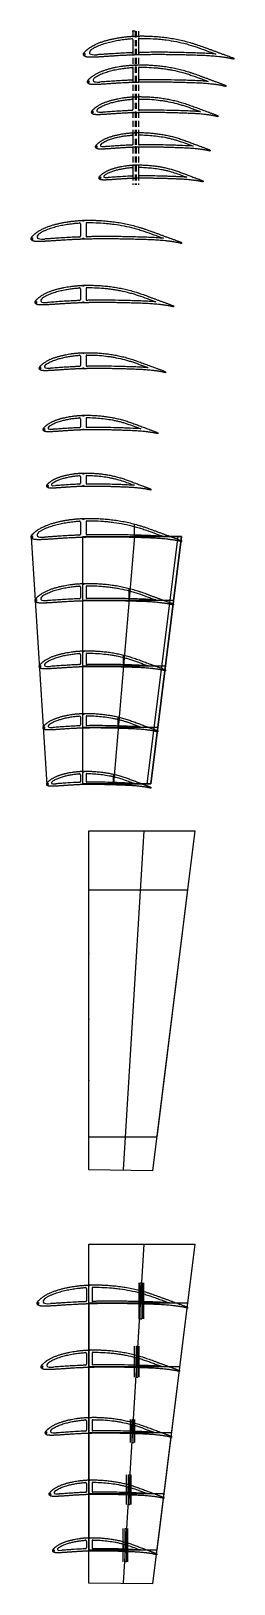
# Model space of a CAD drawing. Header units: millimetres. Extents: x -6564 to 404, y -3346 to 414.
# Drawn here: x -3171 to -2742, y -3346 to -48 of the extents above; entities that cross this region are included whole.
import ezdxf

# ---------------------------------------------------------------- set-up
doc = ezdxf.new("R2010")
doc.units = ezdxf.units.MM
doc.linetypes.add('DASHED', pattern=[19.05, 12.7, -6.35])
for name, color, linetype in [('10', 7, 'Continuous'), ('11', 80, 'Continuous'), ('111', 140, 'DASHED'), ('7', 1, 'Continuous')]:
    doc.layers.add(name, color=color, linetype=linetype)
doc.layers.add('剖面线层', color=2, linetype='Continuous', lineweight=25)
doc.layers.add('细线层', color=4, linetype='Continuous', lineweight=25)

msp = doc.modelspace()

# ---------------------------------------------------------------- linework, layer by layer
for p, q in [((-2950.9288, -60.7502), (-2950.9288, -58.7618)), ((-2948.9288, -60.7502), (-2950.9288, -60.7502)), ((-2948.9288, -58.7502), (-2948.9288, -60.7502)), ((-2943.9288, -65.6336), (-2943.9288, -91.6761)), ((-2955.9288, -66.262), (-2955.9288, -92.1548)), ((-2950.9288, -98.9362), (-2950.9288, -96.9362)), ((-2950.9288, -96.9362), (-2948.9288, -96.9362)), ((-2948.9288, -96.9362), (-2948.9288, -98.8865)), ((-2955.9288, -127.4832), (-2955.9288, -150.3821)), ((-2950.9288, -122.0181), (-2950.9288, -120.0317)), ((-2948.9288, -122.0181), (-2950.9288, -122.0181)), ((-2948.9288, -120.0181), (-2948.9288, -122.0181)), ((-2943.9288, -126.9124), (-2943.9288, -149.9584)), ((-2950.9288, -157.1835), (-2950.9288, -155.1835)), ((-2950.9288, -155.1835), (-2948.9288, -155.1835)), ((-2948.9288, -155.1835), (-2948.9288, -157.1376)), ((-2955.9288, -194.954), (-2955.9288, -214.7443)), ((-2950.9288, -189.5377), (-2950.9288, -187.5533)), ((-2948.9288, -189.5377), (-2950.9288, -189.5377)), ((-2948.9288, -187.5377), (-2948.9288, -189.5377)), ((-2943.9288, -194.4488), (-2943.9288, -214.3827)), ((-2950.9288, -221.5671), (-2950.9288, -219.5671)), ((-2950.9288, -219.5671), (-2948.9288, -219.5671)), ((-2948.9288, -219.5671), (-2948.9288, -221.5264)), ((-2955.9288, -271.2021), (-2955.9288, -288.1075)), ((-2950.9288, -265.8304), (-2950.9288, -263.8474)), ((-2948.9288, -265.8304), (-2950.9288, -265.8304)), ((-2950.9288, -294.9491), (-2950.9288, -292.9491)), ((-2950.9288, -292.9491), (-2948.9288, -292.9491)), ((-2948.9288, -263.8304), (-2948.9288, -265.8304)), ((-2948.9288, -292.9491), (-2948.9288, -294.9151)), ((-2943.9288, -270.764), (-2943.9288, -287.8081)), ((-2955.9288, -339.803), (-2955.9288, -354.0458)), ((-2950.9288, -334.4705), (-2950.9288, -332.4883)), ((-2948.9288, -334.4705), (-2950.9288, -334.4705)), ((-2950.9288, -360.9017), (-2950.9288, -358.9017)), ((-2950.9288, -358.9017), (-2948.9288, -358.9017)), ((-2948.9288, -332.4705), (-2948.9288, -334.4705)), ((-2948.9288, -358.9017), (-2948.9288, -360.876)), ((-2943.9288, -339.4329), (-2943.9288, -353.8055)), ((-3066.8029, -457.5743), (-3066.8029, -483.467)), ((-3061.8029, -452.0624), (-3061.8029, -450.074)), ((-3059.8029, -452.0624), (-3061.8029, -452.0624)), ((-3059.8029, -450.0624), (-3059.8029, -452.0624)), ((-3054.8029, -456.9459), (-3054.8029, -482.9884)), ((-3061.8029, -490.2485), (-3061.8029, -488.2485)), ((-3061.8029, -488.2485), (-3059.8029, -488.2485)), ((-3059.8029, -488.2485), (-3059.8029, -490.1988)), ((-3061.8029, -590.083), (-3061.8029, -588.0967)), ((-3059.8029, -590.083), (-3061.8029, -590.083)), ((-3059.8029, -588.083), (-3059.8029, -590.083)), ((-3066.8029, -595.5482), (-3066.8029, -618.4471)), ((-3061.8029, -625.2485), (-3061.8029, -623.2485)), ((-3061.8029, -623.2485), (-3059.8029, -623.2485)), ((-3059.8029, -623.2485), (-3059.8029, -625.2026)), ((-3054.8029, -594.9774), (-3054.8029, -618.0234)), ((-3066.8029, -738.6354), (-3066.8029, -758.4258)), ((-3061.8029, -733.2192), (-3061.8029, -731.2347)), ((-3059.8029, -733.2192), (-3061.8029, -733.2192)), ((-3059.8029, -731.2192), (-3059.8029, -733.2192)), ((-3054.8029, -738.1302), (-3054.8029, -758.0641)), ((-3061.8029, -765.2485), (-3061.8029, -763.2485)), ((-3061.8029, -763.2485), (-3059.8029, -763.2485)), ((-3059.8029, -763.2485), (-3059.8029, -765.2079)), ((-3066.8029, -871.5015), (-3066.8029, -888.4069)), ((-3061.8029, -866.1298), (-3061.8029, -864.1468)), ((-3059.8029, -866.1298), (-3061.8029, -866.1298)), ((-3059.8029, -864.1298), (-3059.8029, -866.1298)), ((-3054.8029, -871.0634), (-3054.8029, -888.1075)), ((-3061.8029, -895.2485), (-3061.8029, -893.2485)), ((-3061.8029, -893.2485), (-3059.8029, -893.2485)), ((-3059.8029, -893.2485), (-3059.8029, -895.2145)), ((-3061.8029, -988.8172), (-3061.8029, -986.8351)), ((-3059.8029, -988.8172), (-3061.8029, -988.8172)), ((-3059.8029, -986.8172), (-3059.8029, -988.8172)), ((-3066.8029, -994.1498), (-3066.8029, -1008.3926)), ((-3061.8029, -1015.2485), (-3061.8029, -1013.2485)), ((-3061.8029, -1013.2485), (-3059.8029, -1013.2485)), ((-3059.8029, -1013.2485), (-3059.8029, -1015.2227)), ((-3054.8029, -993.7797), (-3054.8029, -1008.1523)), ((-3061.8029, -1085.2521), (-3061.8029, -1083.2637)), ((-3059.8029, -1085.2521), (-3061.8029, -1085.2521)), ((-3059.8029, -1083.2521), (-3059.8029, -1085.2521)), ((-3066.8029, -1090.7639), (-3066.8029, -1116.6567)), ((-3054.8029, -1090.1355), (-3054.8029, -1116.178)), ((-3061.8029, -1123.4381), (-3061.8029, -1121.4381)), ((-3061.8029, -1121.4381), (-3059.8029, -1121.4381)), ((-3059.8029, -1121.4381), (-3059.8029, -1123.3884)), ((-3066.8029, -1228.7378), (-3066.8029, -1251.6367)), ((-3061.8029, -1223.2727), (-3061.8029, -1221.2863)), ((-3059.8029, -1223.2727), (-3061.8029, -1223.2727)), ((-3059.8029, -1221.2727), (-3059.8029, -1223.2727)), ((-3054.8029, -1228.167), (-3054.8029, -1251.213)), ((-3061.8029, -1258.4381), (-3061.8029, -1256.4381)), ((-3061.8029, -1256.4381), (-3059.8029, -1256.4381)), ((-3059.8029, -1256.4381), (-3059.8029, -1258.3922)), ((-3066.8029, -1371.8251), (-3066.8029, -1391.6154)), ((-3061.8029, -1366.4088), (-3061.8029, -1364.4244)), ((-3059.8029, -1366.4088), (-3061.8029, -1366.4088)), ((-3059.8029, -1364.4088), (-3059.8029, -1366.4088)), ((-3054.8029, -1371.3198), (-3054.8029, -1391.2538)), ((-3061.8029, -1398.4381), (-3061.8029, -1396.4381)), ((-3061.8029, -1396.4381), (-3059.8029, -1396.4381)), ((-3059.8029, -1396.4381), (-3059.8029, -1398.3975)), ((-3066.8029, -1504.6911), (-3066.8029, -1521.5965)), ((-3061.8029, -1499.3194), (-3061.8029, -1497.3365)), ((-3059.8029, -1499.3194), (-3061.8029, -1499.3194)), ((-3059.8029, -1497.3194), (-3059.8029, -1499.3194)), ((-3054.8029, -1504.253), (-3054.8029, -1521.2971)), ((-3061.8029, -1528.4381), (-3061.8029, -1526.4381)), ((-3061.8029, -1526.4381), (-3059.8029, -1526.4381)), ((-3059.8029, -1526.4381), (-3059.8029, -1528.4041)), ((-3066.8029, -1627.3394), (-3066.8029, -1641.5822)), ((-3061.8029, -1622.0069), (-3061.8029, -1620.0247)), ((-3059.8029, -1622.0069), (-3061.8029, -1622.0069)), ((-3061.8029, -1648.4381), (-3061.8029, -1646.4381)), ((-3061.8029, -1646.4381), (-3059.8029, -1646.4381)), ((-3059.8029, -1620.0069), (-3059.8029, -1622.0069)), ((-3059.8029, -1646.4381), (-3059.8029, -1648.4124)), ((-3054.8029, -1626.9693), (-3054.8029, -1641.3419)), ((-3054.1355, -2718.56), (-3054.1355, -2744.4528)), ((-3049.1355, -2713.0481), (-3049.1355, -2711.0597)), ((-3047.1355, -2713.0481), (-3049.1355, -2713.0481)), ((-3047.1355, -2711.0481), (-3047.1355, -2713.0481)), ((-3042.1355, -2717.9316), (-3042.1355, -2743.9741)), ((-2941.9571, -2727.4196), (-2941.9571, -2746.3118)), ((-2939.9571, -2722.7776), (-2939.9571, -2725.1776)), ((-2939.9571, -2725.1776), (-2936.9571, -2725.1776)), ((-2936.9571, -2725.1776), (-2936.9571, -2723.595)), ((-2936.9571, -2728.7872), (-2936.9571, -2746.4453)), ((-2932.9571, -2729.9417), (-2932.9571, -2746.5556)), ((-3049.1355, -2751.2342), (-3049.1355, -2749.2342)), ((-3049.1355, -2749.2342), (-3047.1355, -2749.2342)), ((-3047.1355, -2749.2342), (-3047.1355, -2751.1845)), ((-2939.9571, -2751.3673), (-2939.9571, -2749.3673)), ((-2939.9571, -2749.3673), (-2936.9571, -2749.3673)), ((-2936.9571, -2749.3673), (-2936.9571, -2751.4484)), ((-3054.1355, -2856.5339), (-3054.1355, -2879.4328)), ((-3049.1355, -2851.0687), (-3049.1355, -2849.0824)), ((-3047.1355, -2851.0687), (-3049.1355, -2851.0687)), ((-3047.1355, -2849.0687), (-3047.1355, -2851.0687)), ((-3042.1355, -2855.9631), (-3042.1355, -2879.0091)), ((-2952.2377, -2864.289), (-2952.2377, -2881.4714)), ((-2948.2377, -2860.1795), (-2948.2377, -2862.5795)), ((-2948.2377, -2862.5795), (-2945.2377, -2862.5795)), ((-2945.2377, -2862.5795), (-2945.2377, -2861.0091)), ((-2945.2377, -2862.5795), (-2945.2377, -2870.5795)), ((-2945.2377, -2866.2077), (-2945.2377, -2881.6713)), ((-3049.1355, -2886.2342), (-3049.1355, -2884.2342)), ((-3049.1355, -2884.2342), (-3047.1355, -2884.2342)), ((-3047.1355, -2884.2342), (-3047.1355, -2886.1883)), ((-2948.2377, -2886.5872), (-2948.2377, -2884.5872)), ((-2948.2377, -2884.5872), (-2945.2377, -2884.5872)), ((-2945.2377, -2870.5795), (-2943.2377, -2870.5795)), ((-2943.2377, -2876.5795), (-2945.2377, -2876.5795)), ((-2945.2377, -2876.5795), (-2945.2377, -2884.5872)), ((-2945.2377, -2884.5872), (-2945.2377, -2886.6746)), ((-2943.2377, -2870.5795), (-2943.2377, -2876.5795)), ((-3054.1355, -2999.6211), (-3054.1355, -3019.4115)), ((-3049.1355, -2994.2049), (-3049.1355, -2992.2205)), ((-3047.1355, -2994.2049), (-3049.1355, -2994.2049)), ((-3047.1355, -2992.2049), (-3047.1355, -2994.2049)), ((-3042.1355, -2999.1159), (-3042.1355, -3019.0498)), ((-3049.1355, -3026.2342), (-3049.1355, -3024.2342)), ((-3049.1355, -3024.2342), (-3047.1355, -3024.2342)), ((-3047.1355, -3024.2342), (-3047.1355, -3026.1936)), ((-2960.825, -3006.7773), (-2960.825, -3021.6916)), ((-2956.825, -3002.6789), (-2956.825, -3005.0789)), ((-2956.825, -3005.0789), (-2953.825, -3005.0789)), ((-2956.825, -3026.818), (-2956.825, -3024.818)), ((-2956.825, -3024.818), (-2953.825, -3024.818)), ((-2953.825, -3005.0789), (-2953.825, -3003.5238)), ((-2953.825, -3005.0789), (-2953.825, -3012.0789)), ((-2953.825, -3008.7307), (-2953.825, -3021.9099)), ((-2953.825, -3012.0789), (-2951.825, -3012.0789)), ((-2951.825, -3018.0789), (-2953.825, -3018.0789)), ((-2953.825, -3018.0789), (-2953.825, -3024.818)), ((-2953.825, -3024.818), (-2953.825, -3026.9134)), ((-2951.825, -3012.0789), (-2951.825, -3018.0789)), ((-3054.1355, -3132.4872), (-3054.1355, -3149.3926)), ((-3049.1355, -3127.1155), (-3049.1355, -3125.1325)), ((-3047.1355, -3127.1155), (-3049.1355, -3127.1155)), ((-3047.1355, -3125.1155), (-3047.1355, -3127.1155)), ((-3042.1355, -3132.0491), (-3042.1355, -3149.0932)), ((-3049.1355, -3156.2342), (-3049.1355, -3154.2342)), ((-3049.1355, -3154.2342), (-3047.1355, -3154.2342)), ((-3047.1355, -3154.2342), (-3047.1355, -3156.2002)), ((-2968.7989, -3139.0869), (-2968.7989, -3151.8966)), ((-2964.7989, -3135.0009), (-2964.7989, -3137.4009)), ((-2964.7989, -3137.4009), (-2961.7989, -3137.4009)), ((-2964.7989, -3157.0349), (-2964.7989, -3155.0349)), ((-2964.7989, -3155.0349), (-2961.7989, -3155.0349)), ((-2961.7989, -3137.4009), (-2961.7989, -3135.8629)), ((-2961.7989, -3137.4009), (-2961.7989, -3143.9009)), ((-2961.7989, -3141.0794), (-2961.7989, -3152.1353)), ((-2961.7989, -3143.9009), (-2959.7989, -3143.9009)), ((-2959.7989, -3149.9009), (-2961.7989, -3149.9009)), ((-2961.7989, -3149.9009), (-2961.7989, -3155.0349)), ((-2961.7989, -3155.0349), (-2961.7989, -3157.1392)), ((-2959.7989, -3143.9009), (-2959.7989, -3149.9009)), ((-3054.1355, -3255.1355), (-3054.1355, -3269.3783)), ((-3049.1355, -3249.803), (-3049.1355, -3247.8208)), ((-3047.1355, -3249.803), (-3049.1355, -3249.803)), ((-3047.1355, -3247.803), (-3047.1355, -3249.803)), ((-3042.1355, -3254.7654), (-3042.1355, -3269.138)), ((-2976.1594, -3261.2212), (-2976.1594, -3272.0866)), ((-2972.1594, -3257.149), (-2972.1594, -3259.549)), ((-2972.1594, -3259.549), (-2969.1594, -3259.549)), ((-2969.1594, -3259.549), (-2969.1594, -3258.0303)), ((-2969.1594, -3263.2578), (-2969.1594, -3272.3481)), ((-2969.1594, -3264.549), (-2967.1594, -3264.549)), ((-2969.1594, -3270.549), (-2969.1594, -3264.549)), ((-2967.1594, -3264.549), (-2967.1594, -3270.549)), ((-3049.1355, -3276.2342), (-3049.1355, -3274.2342)), ((-3049.1355, -3274.2342), (-3047.1355, -3274.2342)), ((-3047.1355, -3274.2342), (-3047.1355, -3276.2085)), ((-2972.1594, -3277.2384), (-2972.1594, -3275.2384)), ((-2972.1594, -3275.2384), (-2969.1594, -3275.2384)), ((-2967.1594, -3270.549), (-2969.1594, -3270.549)), ((-2969.1594, -3275.2384), (-2969.1594, -3277.3527))]:
    msp.add_line(p, q)
at = {"color": 7, "linetype": 'Continuous', "lineweight": 25}
for p, q in [((-3058.8353, -95.8456), (-3060.1031, -98.5645)), ((-3060.1031, -98.5645), (-3057.3842, -99.8324)), ((-3056.1163, -97.1134), (-3058.8353, -95.8456)), ((-3057.3842, -99.8324), (-3056.1163, -97.1134)), ((-3043.7303, -87.3286), (-3043.73, -87.3289)), ((-3032.0292, -98.4224), (-3032.031, -98.4224)), ((-2741.6555, -105.8961), (-2741.6549, -108.0578)), ((-3050.352, -154.193), (-3051.6199, -156.912)), ((-3051.6199, -156.912), (-3048.901, -158.1798)), ((-3047.6331, -155.4609), (-3050.352, -154.193)), ((-3048.901, -158.1798), (-3047.6331, -155.4609)), ((-3036.2038, -146.6172), (-3036.2037, -146.6174)), ((-3025.8082, -156.3587), (-3025.8113, -156.3588)), ((-2758.4011, -163.7844), (-2758.3996, -165.9574)), ((-3041.5445, -218.6804), (-3042.8124, -221.3994)), ((-3042.8124, -221.3994), (-3040.0935, -222.6672)), ((-3038.8256, -219.9483), (-3041.5445, -218.6804)), ((-3040.0935, -222.6672), (-3038.8256, -219.9483)), ((-3028.3897, -212.0817), (-3028.3895, -212.0818)), ((-2775.7867, -227.7952), (-2775.7845, -229.9798)), ((-3033.371, -292.1588), (-3034.6388, -294.8777)), ((-3034.6388, -294.8777), (-3031.9199, -296.1456)), ((-3030.6521, -293.4266), (-3033.371, -292.1588)), ((-3031.9199, -296.1456), (-3030.6521, -293.4266)), ((-3021.138, -286.4668), (-3021.1378, -286.467)), ((-2791.9209, -300.8312), (-2791.918, -303.0266)), ((-3025.8253, -358.2002), (-3027.0931, -360.9191)), ((-3027.0931, -360.9191), (-3024.3742, -362.187)), ((-3023.1063, -359.468), (-3025.8253, -358.2002)), ((-3024.3742, -362.187), (-3023.1063, -359.468)), ((-3014.4434, -353.3453), (-3014.443, -353.3456)), ((-3007.8274, -359.1773), (-3007.829, -359.1774)), ((-2806.8158, -366.4642), (-2806.8122, -368.6697)), ((-3169.7094, -487.1578), (-3170.9772, -489.8768)), ((-3170.9772, -489.8768), (-3168.2583, -491.1446)), ((-3166.9905, -488.4257), (-3169.7094, -487.1578)), ((-3168.2583, -491.1446), (-3166.9905, -488.4257)), ((-3154.6044, -478.6409), (-3154.6042, -478.6411)), ((-3142.9033, -489.7346), (-3142.9051, -489.7347)), ((-2852.5297, -497.2083), (-2852.529, -499.37)), ((-3161.2262, -622.258), (-3162.494, -624.9769)), ((-3162.494, -624.9769), (-3159.7751, -626.2448)), ((-3158.5072, -623.5258), (-3161.2262, -622.258)), ((-3159.7751, -626.2448), (-3158.5072, -623.5258)), ((-3147.078, -614.6821), (-3147.0778, -614.6823)), ((-3136.6823, -624.4236), (-3136.6855, -624.4238)), ((-2869.2752, -631.8494), (-2869.2738, -634.0223)), ((-3139.2638, -755.7631), (-3139.2637, -755.7633)), ((-3152.4186, -762.3619), (-3153.6865, -765.0808)), ((-3153.6865, -765.0808), (-3150.9676, -766.3487)), ((-3149.6997, -763.6297), (-3152.4186, -762.3619)), ((-3150.9676, -766.3487), (-3149.6997, -763.6297)), ((-2886.6608, -771.4766), (-2886.6586, -773.6612)), ((-3132.0121, -886.7662), (-3132.0119, -886.7664)), ((-3144.2451, -892.4582), (-3145.513, -895.1771)), ((-3145.513, -895.1771), (-3142.794, -896.4449)), ((-3141.5262, -893.726), (-3144.2451, -892.4582)), ((-3142.794, -896.4449), (-3141.5262, -893.726)), ((-2902.795, -901.1306), (-2902.7921, -903.326)), ((-3136.6994, -1012.5469), (-3137.9673, -1015.2659)), ((-3137.9673, -1015.2659), (-3135.2483, -1016.5337)), ((-3133.9805, -1013.8148), (-3136.6994, -1012.5469)), ((-3135.2483, -1016.5337), (-3133.9805, -1013.8148)), ((-3125.3175, -1007.692), (-3125.3171, -1007.6923)), ((-3118.7016, -1013.5241), (-3118.7032, -1013.5242)), ((-2917.6899, -1020.811), (-2917.6864, -1023.0164)), ((-3169.7094, -1120.3475), (-3170.9772, -1123.0664)), ((-3166.9905, -1121.6153), (-3169.7094, -1120.3475)), ((-3154.6044, -1111.8305), (-3154.6042, -1111.8308)), ((-3170.9772, -1123.0664), (-3168.2583, -1124.3343)), ((-3168.2583, -1124.3343), (-3166.9905, -1121.6153)), ((-3142.9033, -1122.9243), (-3142.9051, -1122.9243)), ((-2852.5297, -1130.398), (-2852.529, -1132.5597)), ((-3147.078, -1247.8718), (-3147.0778, -1247.8719)), ((-3161.2262, -1255.4476), (-3162.494, -1258.1666)), ((-3162.494, -1258.1666), (-3159.7751, -1259.4344)), ((-3158.5072, -1256.7155), (-3161.2262, -1255.4476)), ((-3159.7751, -1259.4344), (-3158.5072, -1256.7155)), ((-3136.6823, -1257.6132), (-3136.6855, -1257.6134)), ((-2869.2752, -1265.039), (-2869.2738, -1267.212)), ((-3152.4186, -1395.5515), (-3153.6865, -1398.2704)), ((-3153.6865, -1398.2704), (-3150.9676, -1399.5383)), ((-3149.6997, -1396.8194), (-3152.4186, -1395.5515)), ((-3150.9676, -1399.5383), (-3149.6997, -1396.8194)), ((-3139.2638, -1388.9527), (-3139.2637, -1388.9529)), ((-2886.6608, -1404.6663), (-2886.6586, -1406.8509)), ((-3144.2451, -1525.6478), (-3145.513, -1528.3667)), ((-3145.513, -1528.3667), (-3142.794, -1529.6346)), ((-3141.5262, -1526.9157), (-3144.2451, -1525.6478)), ((-3142.794, -1529.6346), (-3141.5262, -1526.9157)), ((-3132.0121, -1519.9558), (-3132.0119, -1519.956)), ((-2902.795, -1534.3202), (-2902.7921, -1536.5156)), ((-3136.6994, -1645.7366), (-3137.9673, -1648.4555)), ((-3137.9673, -1648.4555), (-3135.2483, -1649.7234)), ((-3133.9805, -1647.0044), (-3136.6994, -1645.7366)), ((-3135.2483, -1649.7234), (-3133.9805, -1647.0044)), ((-3125.3175, -1640.8817), (-3125.3171, -1640.882)), ((-3118.7016, -1646.7137), (-3118.7032, -1646.7138)), ((-2917.6899, -1654.0007), (-2917.6864, -1656.2061)), ((-3157.042, -2748.1436), (-3158.3098, -2750.8625)), ((-3158.3098, -2750.8625), (-3155.5909, -2752.1303)), ((-3154.3231, -2749.4114), (-3157.042, -2748.1436)), ((-3155.5909, -2752.1303), (-3154.3231, -2749.4114)), ((-3141.937, -2739.6266), (-3141.9368, -2739.6268)), ((-3130.2359, -2750.7203), (-3130.2377, -2750.7204)), ((-2839.8623, -2758.194), (-2839.8616, -2760.3557)), ((-3148.5588, -2883.2437), (-3149.8266, -2885.9626)), ((-3149.8266, -2885.9626), (-3147.1077, -2887.2305)), ((-3145.8398, -2884.5116), (-3148.5588, -2883.2437)), ((-3147.1077, -2887.2305), (-3145.8398, -2884.5116)), ((-3134.4106, -2875.6678), (-3134.4104, -2875.668)), ((-3124.0149, -2885.4093), (-3124.0181, -2885.4095)), ((-2856.6078, -2892.8351), (-2856.6064, -2895.008)), ((-3139.7513, -3023.3476), (-3141.0191, -3026.0665)), ((-3141.0191, -3026.0665), (-3138.3002, -3027.3344)), ((-3137.0323, -3024.6154), (-3139.7513, -3023.3476)), ((-3138.3002, -3027.3344), (-3137.0323, -3024.6154)), ((-3126.5964, -3016.7488), (-3126.5963, -3016.749)), ((-2873.9934, -3032.4624), (-2873.9912, -3034.6469)), ((-3131.5777, -3153.4439), (-3132.8456, -3156.1628)), ((-3132.8456, -3156.1628), (-3130.1266, -3157.4307)), ((-3128.8588, -3154.7117), (-3131.5777, -3153.4439)), ((-3130.1266, -3157.4307), (-3128.8588, -3154.7117)), ((-3119.3447, -3147.7519), (-3119.3445, -3147.7521)), ((-2890.1276, -3162.1163), (-2890.1247, -3164.3117)), ((-3124.032, -3273.5327), (-3125.2999, -3276.2516)), ((-3125.2999, -3276.2516), (-3122.5809, -3277.5194)), ((-3121.3131, -3274.8005), (-3124.032, -3273.5327)), ((-3122.5809, -3277.5194), (-3121.3131, -3274.8005)), ((-3112.6501, -3268.6778), (-3112.6497, -3268.6781)), ((-3106.0342, -3274.5098), (-3106.0358, -3274.5099)), ((-2905.0225, -3281.7967), (-2905.019, -3284.0021))]:
    msp.add_line(p, q, dxfattribs=at)
for centre, start, end in [((-2957.9288, -66.262), 0, 94.3021793), ((-2941.9288, -65.6336), 91.0040847, 180), ((-2957.9288, -92.1548), 272.1013559, 360), ((-2941.9288, -91.6761), 180, 271.5689471), ((-2957.9288, -127.4832), 0, 94.2856983), ((-2941.9288, -126.9124), 90.7957097, 180), ((-2957.9288, -150.3821), 272.0658228, 0), ((-2941.9288, -149.9584), 180, 271.3353927), ((-2957.9288, -194.954), 0, 94.3498679), ((-2941.9288, -194.4488), 90.4583235, 180), ((-2957.9288, -214.7443), 272.1170607, 0), ((-2941.9288, -214.3827), 180, 271.1222318), ((-2957.9288, -271.2021), 0, 94.4963538), ((-2957.9288, -288.1075), 272.3020834, 360), ((-2941.9288, -270.764), 90.0964533, 180), ((-2941.9288, -287.8081), 180, 270.9236556), ((-2957.9288, -339.803), 0, 94.6997435), ((-2957.9288, -354.0458), 272.5937282, 360), ((-2941.9288, -339.4329), 89.686792, 180), ((-2941.9288, -353.8055), 180, 270.7083744), ((-3068.8029, -457.5743), 0, 94.3021793), ((-3052.8029, -456.9459), 91.0040847, 180), ((-3068.8029, -483.467), 272.1013559, 360), ((-3052.8029, -482.9884), 180, 271.5689471), ((-3068.8029, -595.5482), 0, 94.2856983), ((-3052.8029, -594.9774), 90.7957097, 180), ((-3068.8029, -618.4471), 272.0658228, 0), ((-3052.8029, -618.0234), 180, 271.3353927), ((-3068.8029, -738.6354), 0, 94.3498679), ((-3068.8029, -758.4258), 272.1170607, 0), ((-3052.8029, -738.1302), 90.4583235, 180), ((-3052.8029, -758.0641), 180, 271.1222318), ((-3068.8029, -871.5015), 0, 94.4963538), ((-3068.8029, -888.4069), 272.3020834, 360), ((-3052.8029, -871.0634), 90.0964533, 180), ((-3052.8029, -888.1075), 180, 270.9236556), ((-3068.8029, -994.1498), 0, 94.6997435), ((-3068.8029, -1008.3926), 272.5937282, 360), ((-3052.8029, -993.7797), 89.686792, 180), ((-3052.8029, -1008.1523), 180, 270.7083744), ((-3052.8029, -1090.1355), 91.0040847, 180), ((-3068.8029, -1090.7639), 0, 94.3021793), ((-3068.8029, -1116.6567), 272.1013559, 360), ((-3052.8029, -1116.178), 180, 271.5689471), ((-3068.8029, -1228.7378), 0, 94.2856983), ((-3068.8029, -1251.6367), 272.0658228, 0), ((-3052.8029, -1228.167), 90.7957097, 180), ((-3052.8029, -1251.213), 180, 271.3353927), ((-3068.8029, -1371.8251), 0, 94.3498679), ((-3052.8029, -1371.3198), 90.4583235, 180), ((-3068.8029, -1391.6154), 272.1170607, 0), ((-3052.8029, -1391.2538), 180, 271.1222318), ((-3068.8029, -1504.6911), 0, 94.4963538), ((-3052.8029, -1504.253), 90.0964533, 180), ((-3068.8029, -1521.5965), 272.3020834, 360), ((-3052.8029, -1521.2971), 180, 270.9236556), ((-3068.8029, -1627.3394), 0, 94.6997435), ((-3068.8029, -1641.5822), 272.5937282, 360), ((-3052.8029, -1626.9693), 89.686792, 180), ((-3052.8029, -1641.3419), 180, 270.7083744), ((-3056.1355, -2718.56), 0, 94.3021793), ((-3040.1355, -2717.9316), 91.0040847, 180), ((-3056.1355, -2744.4528), 272.1013559, 0), ((-3040.1355, -2743.9741), 180, 271.5689471), ((-3056.1355, -2856.5339), 0, 94.2856983), ((-3040.1355, -2855.9631), 90.7957097, 180), ((-3056.1355, -2879.4328), 272.0658228, 0), ((-3040.1355, -2879.0091), 180, 271.3353927), ((-3056.1355, -2999.6211), 0, 94.3498679), ((-3040.1355, -2999.1159), 90.4583235, 180), ((-3056.1355, -3019.4115), 272.1170607, 0), ((-3040.1355, -3019.0498), 180, 271.1222318), ((-3056.1355, -3132.4872), 0, 94.4963538), ((-3040.1355, -3132.0491), 90.0964533, 180), ((-3056.1355, -3149.3926), 272.3020834, 360), ((-3040.1355, -3149.0932), 180, 270.9236556), ((-3056.1355, -3255.1355), 0, 94.6997435), ((-3040.1355, -3254.7654), 89.686792, 180), ((-3056.1355, -3269.3783), 272.5937282, 360), ((-3040.1355, -3269.138), 180, 270.7083744)]:
    msp.add_arc(centre, 2, start, end)
for points, knots in [([(-2741.6549, -108.0578), (-2742.6944, -107.7398), (-2744.803, -107.2045), (-2747.9764, -106.4458), (-2751.1736, -105.7832), (-2754.3849, -105.1903), (-2757.609, -104.6618), (-2760.8417, -104.1829), (-2764.0808, -103.741), (-2767.3248, -103.3279), (-2770.5731, -102.9418), (-2774.9094, -102.4599), (-2780.339, -101.9219), (-2786.8665, -101.3707), (-2793.4037, -100.9029), (-2799.9489, -100.5163), (-2806.5001, -100.1965), (-2813.0558, -99.9316), (-2819.6148, -99.7065), (-2826.1758, -99.505), (-2834.9259, -99.2544), (-2845.8655, -98.9531), (-2858.9944, -98.6426), (-2869.934, -98.444), (-2878.6836, -98.3267), (-2885.2443, -98.2595), (-2891.8031, -98.2128), (-2898.3595, -98.1894), (-2904.9133, -98.1878), (-2911.4639, -98.2103), (-2918.0109, -98.2587), (-2924.5538, -98.3346), (-2930.0026, -98.4214), (-2934.3591, -98.5045), (-2937.6251, -98.5777), (-2940.3459, -98.6361), (-2942.5215, -98.6962), (-2944.6965, -98.7609), (-2947.4142, -98.8494), (-2949.5881, -98.9037), (-2951.8907, -98.9593), (-2953.7138, -99.0154), (-2956.1437, -99.0962), (-2957.9657, -99.1608), (-2959.7872, -99.231), (-2961.6082, -99.3066), (-2963.4288, -99.3837), (-2965.8557, -99.488), (-2968.8884, -99.6258), (-2972.526, -99.7994), (-2976.1622, -99.9814), (-2981.0083, -100.2357), (-2985.8515, -100.5054), (-2990.6919, -100.792), (-2994.3209, -101.0141), (-2997.9486, -101.2428), (-3001.5751, -101.4787), (-3005.2004, -101.72), (-3008.8248, -101.965), (-3012.4481, -102.2147), (-3016.0708, -102.4646), (-3019.6933, -102.7096), (-3023.3159, -102.944), (-3026.939, -103.1622), (-3029.9589, -103.3259), (-3032.3752, -103.4476), (-3034.1874, -103.5349), (-3035.9997, -103.6185), (-3037.8122, -103.6975), (-3039.625, -103.765), (-3041.4383, -103.8158), (-3043.2521, -103.842), (-3045.0661, -103.8385), (-3046.8795, -103.7977), (-3048.6917, -103.7209), (-3050.5014, -103.5971), (-3052.3072, -103.429), (-3054.1069, -103.195), (-3055.5716, -102.8004), (-3056.6777, -102.3071), (-3057.3318, -101.9276), (-3057.8292, -101.5838), (-3058.3086, -101.2154), (-3058.7559, -100.8077), (-3059.11, -100.4146), (-3059.3036, -100.183), (-3059.4408, -100.0027), (-3059.5676, -99.815), (-3059.6807, -99.6185), (-3059.7833, -99.4166), (-3059.8913, -99.2179), (-3059.9924, -99.0158), (-3060.0662, -98.8018), (-3060.1247, -98.5835), (-3060.1688, -98.3613), (-3060.2015, -98.1372), (-3060.2283, -97.8361), (-3060.232, -97.4576), (-3060.1866, -97.0818), (-3060.1298, -96.7853), (-3060.0752, -96.5654), (-3060.0102, -96.3483), (-3059.9119, -96.0627), (-3059.7683, -95.7131), (-3059.568, -95.3064), (-3059.272, -94.7791), (-3058.8542, -94.1488), (-3058.3041, -93.4279), (-3057.7172, -92.7361), (-3057.1059, -92.0665), (-3056.4766, -91.4137), (-3055.8367, -90.7711), (-3054.9754, -89.9228), (-3053.8737, -88.888), (-3052.5141, -87.6876), (-3051.1143, -86.5341), (-3049.6814, -85.4222), (-3047.7314, -83.9918), (-3045.2294, -82.2943), (-3042.143, -80.3867), (-3038.9827, -78.6039), (-3035.7534, -76.9486), (-3032.4642, -75.4154), (-3029.1241, -73.9959), (-3025.7451, -72.6709), (-3022.334, -71.4294), (-3018.8944, -70.268), (-3015.4311, -69.1776), (-3011.9461, -68.1566), (-3008.4434, -67.1957), (-3004.9249, -66.2919), (-3001.3916, -65.4446), (-2997.8446, -64.653), (-2993.0985, -63.671), (-2987.1373, -62.5754), (-2981.144, -61.6523), (-2976.334, -61.0082), (-2972.7194, -60.5727), (-2969.0984, -60.1837), (-2965.4723, -59.8317), (-2961.8399, -59.539), (-2958.205, -59.2625), (-2954.5685, -58.9905), (-2952.1423, -58.8313), (-2950.9288, -58.7618)], [0, 0, 0, 0, 0.007374257, 0.014748514, 0.022122771, 0.029497028, 0.036871285, 0.044245542, 0.051619799, 0.058994056, 0.066368313, 0.07374257, 0.088491084, 0.103239598, 0.117988112, 0.132736627, 0.147485141, 0.162233655, 0.176982169, 0.191730683, 0.206479197, 0.235976225, 0.265473253, 0.294970281, 0.309718795, 0.324467309, 0.339215823, 0.353964337, 0.368712851, 0.383461366, 0.39820988, 0.412958394, 0.427706908, 0.435081165, 0.442455422, 0.449829679, 0.453516807, 0.457203936, 0.464578193, 0.47195245, 0.47195245, 0.480203193, 0.484328564, 0.488453936, 0.492579307, 0.496704679, 0.50083005, 0.504955422, 0.513206165, 0.521456908, 0.529707651, 0.537958394, 0.55445988, 0.562710623, 0.570961366, 0.579212108, 0.587462851, 0.595713594, 0.603964337, 0.61221508, 0.620465823, 0.628716566, 0.636967309, 0.645218052, 0.653468795, 0.657594167, 0.661719538, 0.66584491, 0.669970281, 0.674095653, 0.678221024, 0.682346396, 0.686471767, 0.690597139, 0.69472251, 0.698847882, 0.702973253, 0.707098625, 0.711223996, 0.713286682, 0.715349368, 0.71638071, 0.717412053, 0.719474739, 0.720506082, 0.721021753, 0.721537425, 0.722053096, 0.722568768, 0.723084439, 0.72360011, 0.724115782, 0.724631453, 0.725147125, 0.725662796, 0.726178468, 0.726694139, 0.727725482, 0.728756825, 0.729272496, 0.729788168, 0.730303839, 0.730819511, 0.731850853, 0.732882196, 0.733913539, 0.735976225, 0.738038911, 0.740101596, 0.742164282, 0.744226968, 0.746289654, 0.748352339, 0.752477711, 0.756603082, 0.760728454, 0.764853825, 0.768979197, 0.77722994, 0.785480683, 0.793731426, 0.801982169, 0.810232912, 0.818483655, 0.826734398, 0.834985141, 0.843235884, 0.851486627, 0.859737369, 0.867988112, 0.876238855, 0.884489598, 0.892740341, 0.900991084, 0.91749257, 0.933994056, 0.942244799, 0.950495542, 0.958746285, 0.966997028, 0.975247771, 0.983498514, 0.991749257, 1, 1, 1, 1]), ([(-3043.73, -87.3289), (-3042.0398, -86.1873), (-3040.3167, -85.1211), (-3036.8147, -83.1166), (-3035.0345, -82.1809), (-3031.4215, -80.4306), (-3029.5884, -79.6163), (-3025.8808, -78.0823), (-3024.0073, -77.3605), (-3018.3383, -75.306), (-3014.493, -74.0875), (-3006.7032, -71.8772), (-3002.7831, -70.8868), (-2994.8997, -69.1155), (-2990.9358, -68.3351), (-2982.9673, -66.9674), (-2978.9597, -66.3802), (-2972.9396, -65.6316), (-2970.9306, -65.4055), (-2967.9145, -65.0942), (-2966.9088, -64.9946), (-2964.896, -64.808), (-2963.889, -64.7221), (-2961.2811, -64.5106), (-2959.6801, -64.3881), (-2958.0788, -64.2677)], [0, 0, 0, 0, 0.0625, 0.0625, 0.125, 0.125, 0.1875, 0.1875, 0.25, 0.25, 0.375, 0.375, 0.5, 0.5, 0.625, 0.625, 0.75, 0.75, 0.8125, 0.8125, 0.84375, 0.84375, 0.875, 0.875, 0.924640544, 0.924640544, 0.924640544, 0.924640544]), ([(-2950.9288, -58.7618), (-2949.8015, -58.7602), (-2947.5473, -58.7386), (-2944.1665, -58.675), (-2940.7858, -58.6079), (-2937.4044, -58.5781), (-2934.023, -58.5757), (-2929.5145, -58.617), (-2925.007, -58.7194), (-2920.5013, -58.8812), (-2915.9972, -59.082), (-2910.3708, -59.4096), (-2903.6267, -59.9163), (-2896.8925, -60.5404), (-2890.1693, -61.275), (-2883.4604, -62.127), (-2876.7671, -63.0979), (-2867.8692, -64.562), (-2856.8054, -66.7277), (-2843.65, -69.884), (-2832.8016, -72.9511), (-2824.2015, -75.6625), (-2815.6482, -78.5191), (-2807.1564, -81.5523), (-2798.6925, -84.6623), (-2792.351, -87.012), (-2786.0095, -89.3617), (-2779.6677, -91.7105), (-2773.3215, -94.0473), (-2768.0279, -95.9809), (-2763.7891, -97.517), (-2760.6068, -98.6602), (-2757.4259, -99.807), (-2754.2477, -100.9617), (-2751.0789, -102.1418), (-2747.9195, -103.3471), (-2744.7784, -104.5991), (-2742.6897, -105.4477), (-2741.6555, -105.8961)], [0, 0, 0, 0, 0.015625, 0.03125, 0.046875, 0.0625, 0.078125, 0.09375, 0.125, 0.140625, 0.15625, 0.1875, 0.21875, 0.25, 0.28125, 0.3125, 0.34375, 0.375, 0.4375, 0.5, 0.5625, 0.59375, 0.625, 0.6875, 0.71875, 0.75, 0.78125, 0.8125, 0.84375, 0.875, 0.890625, 0.90625, 0.921875, 0.9375, 0.953125, 0.96875, 0.984375, 1, 1, 1, 1]), ([(-2941.9638, -63.6339), (-2941.2459, -63.6214), (-2940.528, -63.6102), (-2936.1535, -63.5601), (-2932.4989, -63.5732), (-2921.5425, -63.7782), (-2914.2473, -64.1292), (-2903.3177, -64.9629), (-2899.6767, -65.2932), (-2892.399, -66.0529), (-2888.7594, -66.4837), (-2877.8753, -67.9346), (-2870.6632, -69.1123), (-2856.3425, -71.9617), (-2849.2341, -73.6346), (-2838.6455, -76.4979), (-2835.1271, -77.5118), (-2828.1204, -79.6561), (-2824.637, -80.7844), (-2814.231, -84.2941), (-2807.3529, -86.8007), (-2793.6161, -91.8689), (-2786.7556, -94.425), (-2779.8868, -96.9579)], [0.0502330647, 0.0502330647, 0.0502330647, 0.0502330647, 0.0625, 0.0625, 0.125, 0.125, 0.25, 0.25, 0.3125, 0.3125, 0.375, 0.375, 0.5, 0.5, 0.625, 0.625, 0.6875, 0.6875, 0.75, 0.75, 0.875, 0.875, 1, 1, 1, 1]), ([(-2957.8554, -94.1534), (-2958.9623, -94.194), (-2960.069, -94.2372), (-2963.8021, -94.3922), (-2966.4284, -94.506), (-2974.3061, -94.8726), (-2979.5564, -95.1438), (-2990.0544, -95.7361), (-2995.302, -96.0583), (-3003.1717, -96.5715), (-3005.7948, -96.747), (-3011.0405, -97.1036), (-3013.6631, -97.2863), (-3018.9087, -97.6449), (-3021.5317, -97.8205), (-3026.7792, -98.1447), (-3029.4038, -98.2911), (-3032.0292, -98.4224)], [0.7055849838, 0.7055849838, 0.7055849838, 0.7055849838, 0.71875, 0.71875, 0.75, 0.75, 0.8125, 0.8125, 0.875, 0.875, 0.90625, 0.90625, 0.9375, 0.9375, 0.96875, 0.96875, 1, 1, 1, 1]), ([(-2779.8868, -96.9579), (-2785.1276, -96.477), (-2790.3723, -96.0849), (-2800.8681, -95.4481), (-2806.1191, -95.2018), (-2816.6248, -94.794), (-2821.8794, -94.6302), (-2832.3893, -94.3217), (-2837.6446, -94.1748), (-2853.4116, -93.7588), (-2863.9261, -93.5287), (-2884.9546, -93.2377), (-2895.4686, -93.1696), (-2911.2393, -93.2042), (-2916.4961, -93.2394), (-2924.3812, -93.333), (-2927.0096, -93.3711), (-2930.9521, -93.4382), (-2932.2662, -93.4621), (-2934.8945, -93.5144), (-2936.2087, -93.5436), (-2938.837, -93.6014), (-2940.1511, -93.6293), (-2941.6015, -93.6679), (-2941.7378, -93.6716), (-2941.874, -93.6753)], [0, 0, 0, 0, 0.0625, 0.0625, 0.125, 0.125, 0.1875, 0.1875, 0.25, 0.25, 0.375, 0.375, 0.5, 0.5, 0.5625, 0.5625, 0.59375, 0.59375, 0.609375, 0.609375, 0.625, 0.625, 0.640625, 0.640625, 0.6422450618, 0.6422450618, 0.6422450618, 0.6422450618]), ([(-2758.3996, -165.9574), (-2759.3588, -165.6681), (-2761.3016, -165.1729), (-2764.2262, -164.475), (-2767.1712, -163.8617), (-2770.1289, -163.3115), (-2773.0975, -162.819), (-2776.0738, -162.3714), (-2779.0556, -161.9577), (-2782.0416, -161.5709), (-2785.0314, -161.2093), (-2789.0222, -160.7581), (-2794.0186, -160.2538), (-2800.0245, -159.7365), (-2806.0383, -159.2959), (-2812.0587, -158.9296), (-2818.0839, -158.6242), (-2824.1126, -158.3688), (-2830.1438, -158.1498), (-2836.1765, -157.9526), (-2844.2214, -157.7057), (-2854.279, -157.4089), (-2866.3494, -157.0995), (-2876.4079, -156.8969), (-2884.4538, -156.7729), (-2890.4874, -156.6987), (-2896.52, -156.6434), (-2902.5513, -156.6099), (-2908.5811, -156.5959), (-2914.609, -156.6044), (-2920.6349, -156.6363), (-2926.6584, -156.6942), (-2931.6757, -156.7636), (-2935.688, -156.8318), (-2938.6964, -156.8922), (-2941.2029, -156.9425), (-2943.2075, -156.9927), (-2945.2116, -157.0435), (-2947.7162, -157.1113), (-2949.7198, -157.1556), (-2951.842, -157.2046), (-2953.5224, -157.2491), (-2955.7625, -157.3144), (-2957.4422, -157.369), (-2959.1215, -157.4325), (-2960.8002, -157.5049), (-2962.4787, -157.5778), (-2964.7166, -157.6748), (-2967.513, -157.8047), (-2970.8677, -157.9676), (-2974.2214, -158.1379), (-2978.6916, -158.3762), (-2983.1598, -158.6287), (-2987.6259, -158.8971), (-2990.9747, -159.1048), (-2994.3225, -159.3188), (-2997.6694, -159.5392), (-3001.0156, -159.7648), (-3004.3611, -159.9942), (-3007.7059, -160.2275), (-3011.0503, -160.4611), (-3014.3947, -160.6904), (-3017.7394, -160.9098), (-3021.0848, -161.1143), (-3023.8734, -161.2675), (-3026.1046, -161.3819), (-3027.7781, -161.464), (-3029.4517, -161.5428), (-3031.1255, -161.6169), (-3032.7997, -161.6805), (-3034.4744, -161.7289), (-3036.1495, -161.7533), (-3037.8249, -161.7509), (-3039.4997, -161.713), (-3041.1736, -161.6429), (-3042.8449, -161.5274), (-3044.5129, -161.3731), (-3046.1745, -161.1508), (-3047.5245, -160.7754), (-3048.5407, -160.3087), (-3049.1419, -159.9531), (-3049.5971, -159.63), (-3050.0364, -159.2854), (-3050.4443, -158.9033), (-3050.7656, -158.5355), (-3050.94, -158.3182), (-3051.0631, -158.1492), (-3051.1765, -157.9736), (-3051.2775, -157.7904), (-3051.3685, -157.6022), (-3051.4623, -157.4161), (-3051.5479, -157.2264), (-3051.608, -157.027), (-3051.6553, -156.8241), (-3051.6907, -156.6182), (-3051.7165, -156.4109), (-3051.7375, -156.1326), (-3051.7418, -155.7831), (-3051.7015, -155.4358), (-3051.6556, -155.1611), (-3051.6091, -154.9572), (-3051.5521, -154.7559), (-3051.4656, -154.4908), (-3051.3379, -154.1661), (-3051.1564, -153.7888), (-3050.8881, -153.2991), (-3050.506, -152.7144), (-3050.0014, -152.0458), (-3049.4621, -151.4046), (-3048.8994, -150.7844), (-3048.3191, -150.1805), (-3047.7293, -149.5857), (-3046.9347, -148.8012), (-3045.9187, -147.8438), (-3044.6647, -146.7329), (-3043.3731, -145.6659), (-3042.0511, -144.6371), (-3040.2517, -143.3136), (-3037.9422, -141.7437), (-3035.0937, -139.9785), (-3032.1759, -138.3302), (-3029.1949, -136.7987), (-3026.1581, -135.3811), (-3023.0742, -134.0684), (-3019.9549, -132.8423), (-3016.8055, -131.695), (-3013.6303, -130.6203), (-3010.4331, -129.6123), (-3007.2161, -128.6679), (-3003.9829, -127.7792), (-3000.7353, -126.9434), (-2997.4743, -126.1598), (-2994.2008, -125.4277), (-2989.821, -124.5195), (-2984.3205, -123.5065), (-2978.7914, -122.6525), (-2974.3546, -122.0567), (-2971.0207, -121.654), (-2967.6814, -121.2937), (-2964.3377, -120.9686), (-2960.9887, -120.6962), (-2957.6377, -120.4396), (-2954.2847, -120.2006), (-2952.0474, -120.0781), (-2950.9288, -120.0317)], [0, 0, 0, 0, 0.007374257, 0.014748514, 0.022122771, 0.029497028, 0.036871285, 0.044245542, 0.051619799, 0.058994056, 0.066368313, 0.07374257, 0.088491084, 0.103239598, 0.117988112, 0.132736627, 0.147485141, 0.162233655, 0.176982169, 0.191730683, 0.206479197, 0.235976225, 0.265473253, 0.294970281, 0.309718795, 0.324467309, 0.339215823, 0.353964337, 0.368712851, 0.383461366, 0.39820988, 0.412958394, 0.427706908, 0.435081165, 0.442455422, 0.449829679, 0.453516807, 0.457203936, 0.464578193, 0.47195245, 0.47195245, 0.480203193, 0.484328564, 0.488453936, 0.492579307, 0.496704679, 0.50083005, 0.504955422, 0.513206165, 0.521456908, 0.529707651, 0.537958394, 0.55445988, 0.562710623, 0.570961366, 0.579212108, 0.587462851, 0.595713594, 0.603964337, 0.61221508, 0.620465823, 0.628716566, 0.636967309, 0.645218052, 0.653468795, 0.657594167, 0.661719538, 0.66584491, 0.669970281, 0.674095653, 0.678221024, 0.682346396, 0.686471767, 0.690597139, 0.69472251, 0.698847882, 0.702973253, 0.707098625, 0.711223996, 0.713286682, 0.715349368, 0.71638071, 0.717412053, 0.719474739, 0.720506082, 0.721021753, 0.721537425, 0.722053096, 0.722568768, 0.723084439, 0.72360011, 0.724115782, 0.724631453, 0.725147125, 0.725662796, 0.726178468, 0.726694139, 0.727725482, 0.728756825, 0.729272496, 0.729788168, 0.730303839, 0.730819511, 0.731850853, 0.732882196, 0.733913539, 0.735976225, 0.738038911, 0.740101596, 0.742164282, 0.744226968, 0.746289654, 0.748352339, 0.752477711, 0.756603082, 0.760728454, 0.764853825, 0.768979197, 0.77722994, 0.785480683, 0.793731426, 0.801982169, 0.810232912, 0.818483655, 0.826734398, 0.834985141, 0.843235884, 0.851486627, 0.859737369, 0.867988112, 0.876238855, 0.884489598, 0.892740341, 0.900991084, 0.91749257, 0.933994056, 0.942244799, 0.950495542, 0.958746285, 0.966997028, 0.975247771, 0.983498514, 0.991749257, 1, 1, 1, 1]), ([(-3036.2037, -146.6174), (-3034.6504, -145.5715), (-3033.0674, -144.5937), (-3029.8491, -142.7571), (-3028.2133, -141.8996), (-3024.8929, -140.2957), (-3023.2081, -139.5497), (-3019.8013, -138.1428), (-3018.0799, -137.4803), (-3012.8706, -135.5959), (-3009.3365, -134.4768), (-3002.1812, -132.447), (-2998.5811, -131.5373), (-2991.3403, -129.9097), (-2987.6994, -129.1925), (-2980.3799, -127.9347), (-2976.6989, -127.3939), (-2971.1698, -126.705), (-2969.3247, -126.4964), (-2966.5548, -126.2096), (-2965.6311, -126.1179), (-2963.7826, -125.9459), (-2962.8578, -125.8663), (-2960.6482, -125.6856), (-2959.3634, -125.5851), (-2958.0782, -125.4888)], [0, 0, 0, 0, 0.0625, 0.0625, 0.125, 0.125, 0.1875, 0.1875, 0.25, 0.25, 0.375, 0.375, 0.5, 0.5, 0.625, 0.625, 0.75, 0.75, 0.8125, 0.8125, 0.84375, 0.84375, 0.875, 0.875, 0.9183810786, 0.9183810786, 0.9183810786, 0.9183810786]), ([(-2950.9288, -120.0317), (-2949.8913, -120.028), (-2947.8165, -120.0094), (-2944.7048, -119.9582), (-2941.5931, -119.9011), (-2938.4809, -119.8811), (-2935.3687, -119.8846), (-2931.2193, -119.9321), (-2927.0709, -120.0342), (-2922.9242, -120.1921), (-2918.7791, -120.3854), (-2913.6013, -120.6975), (-2907.3951, -121.1764), (-2901.1982, -121.7632), (-2895.0118, -122.4522), (-2888.8385, -123.2486), (-2882.6799, -124.154), (-2874.4931, -125.5183), (-2864.3141, -127.5314), (-2852.2118, -130.46), (-2842.2327, -133.3024), (-2834.322, -135.8129), (-2826.455, -138.4577), (-2818.6448, -141.265), (-2810.8603, -144.1424), (-2805.028, -146.3165), (-2799.1957, -148.4906), (-2793.3629, -150.6636), (-2787.5264, -152.8263), (-2782.658, -154.6162), (-2778.7598, -156.0385), (-2775.8335, -157.098), (-2772.908, -158.1596), (-2769.9851, -159.2285), (-2767.0705, -160.3197), (-2764.1645, -161.434), (-2761.2743, -162.5884), (-2759.3533, -163.3725), (-2758.4011, -163.7844)], [0, 0, 0, 0, 0.015625, 0.03125, 0.046875, 0.0625, 0.078125, 0.09375, 0.125, 0.140625, 0.15625, 0.1875, 0.21875, 0.25, 0.28125, 0.3125, 0.34375, 0.375, 0.4375, 0.5, 0.5625, 0.59375, 0.625, 0.6875, 0.71875, 0.75, 0.78125, 0.8125, 0.84375, 0.875, 0.890625, 0.90625, 0.921875, 0.9375, 0.953125, 0.96875, 0.984375, 1, 1, 1, 1]), ([(-2941.9565, -124.9126), (-2941.5931, -124.9076), (-2941.2296, -124.9031), (-2937.5501, -124.8667), (-2934.2366, -124.8835), (-2924.3035, -125.081), (-2917.6914, -125.4045), (-2907.7873, -126.1639), (-2904.4884, -126.4636), (-2897.8951, -127.1523), (-2894.6008, -127.5413), (-2888.017, -128.4153), (-2884.7293, -128.899), (-2878.1819, -129.9687), (-2874.9198, -130.555), (-2865.1698, -132.4764), (-2858.7194, -133.9782), (-2849.1152, -136.5484), (-2845.9256, -137.4577), (-2839.57, -139.3815), (-2836.4046, -140.397), (-2826.9574, -143.5608), (-2820.7167, -145.8296), (-2811.3748, -149.2861), (-2808.2641, -150.4472), (-2802.0417, -152.7668), (-2798.9307, -153.9271), (-2795.8184, -155.0842)], [0.0556507183, 0.0556507183, 0.0556507183, 0.0556507183, 0.0625, 0.0625, 0.125, 0.125, 0.25, 0.25, 0.3125, 0.3125, 0.375, 0.375, 0.4375, 0.4375, 0.5, 0.5, 0.625, 0.625, 0.6875, 0.6875, 0.75, 0.75, 0.875, 0.875, 0.9375, 0.9375, 1, 1, 1, 1]), ([(-2957.8567, -152.3808), (-2958.9714, -152.421), (-2960.0858, -152.4681), (-2962.3976, -152.5682), (-2963.5952, -152.6195), (-2965.99, -152.727), (-2967.1873, -152.7831), (-2973.1734, -153.0699), (-2977.9609, -153.3226), (-2987.5335, -153.8741), (-2992.3185, -154.1734), (-2999.4944, -154.6486), (-3001.8862, -154.811), (-3006.6695, -155.1411), (-3009.0609, -155.3096), (-3013.8441, -155.6405), (-3016.2359, -155.8025), (-3021.0209, -156.1018), (-3023.4142, -156.2369), (-3025.8082, -156.3587)], [0.7042108716, 0.7042108716, 0.7042108716, 0.7042108716, 0.71875, 0.71875, 0.734375, 0.734375, 0.75, 0.75, 0.8125, 0.8125, 0.875, 0.875, 0.90625, 0.90625, 0.9375, 0.9375, 0.96875, 0.96875, 1, 1, 1, 1]), ([(-2795.8184, -155.0842), (-2800.6002, -154.6626), (-2805.3853, -154.3191), (-2814.9611, -153.7584), (-2819.7516, -153.5391), (-2829.3354, -153.1679), (-2834.1287, -153.0135), (-2843.7159, -152.7175), (-2848.5096, -152.5743), (-2862.8922, -152.1739), (-2872.4836, -151.9532), (-2891.6681, -151.6645), (-2901.2601, -151.5899), (-2915.6477, -151.6036), (-2920.4435, -151.6298), (-2927.637, -151.7066), (-2930.0348, -151.7383), (-2934.8304, -151.8136), (-2937.2282, -151.86), (-2940.378, -151.924), (-2941.1301, -151.9403), (-2941.8822, -151.9579)], [0, 0, 0, 0, 0.0625, 0.0625, 0.125, 0.125, 0.1875, 0.1875, 0.25, 0.25, 0.375, 0.375, 0.5, 0.5, 0.5625, 0.5625, 0.59375, 0.59375, 0.625, 0.625, 0.6348017771, 0.6348017771, 0.6348017771, 0.6348017771]), ([(-2775.7845, -229.9798), (-2776.6603, -229.7203), (-2778.4309, -229.2668), (-2781.0972, -228.6319), (-2783.7804, -228.0699), (-2786.4746, -227.564), (-2789.1781, -227.1089), (-2791.8881, -226.6938), (-2794.6028, -226.3093), (-2797.321, -225.9499), (-2800.0424, -225.6137), (-2803.6745, -225.1943), (-2808.2212, -224.725), (-2813.6855, -224.243), (-2819.156, -223.8306), (-2824.6315, -223.4852), (-2830.1106, -223.195), (-2835.5921, -222.9495), (-2841.0753, -222.7367), (-2846.5594, -222.544), (-2853.8723, -222.3008), (-2863.0141, -222.0087), (-2873.9855, -221.7005), (-2883.1293, -221.4937), (-2890.4445, -221.3627), (-2895.9309, -221.2814), (-2901.4172, -221.2171), (-2906.9033, -221.1731), (-2912.3891, -221.1463), (-2917.8744, -221.1402), (-2923.3592, -221.155), (-2928.8433, -221.1941), (-2933.4127, -221.2455), (-2937.0678, -221.2981), (-2939.8087, -221.3454), (-2942.0927, -221.3872), (-2943.9196, -221.4273), (-2945.7464, -221.4636), (-2948.0297, -221.5099), (-2949.8565, -221.5437), (-2951.7914, -221.5858), (-2953.3238, -221.6183), (-2955.3667, -221.6677), (-2956.8987, -221.7118), (-2958.4304, -221.7685), (-2959.9614, -221.8374), (-2961.4924, -221.906), (-2963.5338, -221.9953), (-2966.085, -222.1171), (-2969.146, -222.2689), (-2972.2064, -222.427), (-2976.2863, -222.6488), (-2980.3651, -222.8834), (-2984.4427, -223.1328), (-2987.5005, -223.3256), (-2990.5577, -223.5243), (-2993.6145, -223.7287), (-2996.6708, -223.9381), (-2999.7267, -224.1513), (-3002.7823, -224.3676), (-3005.8379, -224.5841), (-3008.8935, -224.797), (-3011.9498, -225.001), (-3015.0068, -225.1911), (-3017.5553, -225.3336), (-3019.5944, -225.4402), (-3021.1238, -225.517), (-3022.6535, -225.5908), (-3024.1833, -225.66), (-3025.7135, -225.7195), (-3027.2442, -225.7654), (-3028.7754, -225.7877), (-3030.3069, -225.7866), (-3031.8379, -225.7517), (-3033.368, -225.6885), (-3034.8958, -225.5818), (-3036.4207, -225.4417), (-3037.9388, -225.2316), (-3039.1697, -224.8761), (-3040.0926, -224.4369), (-3040.6389, -224.1063), (-3041.0504, -223.8046), (-3041.4479, -223.4847), (-3041.815, -223.1293), (-3042.1022, -222.7876), (-3042.2566, -222.5851), (-3042.3651, -222.4279), (-3042.4646, -222.2649), (-3042.5531, -222.0955), (-3042.6321, -221.9216), (-3042.7111, -221.7484), (-3042.7805, -221.5718), (-3042.8265, -221.3874), (-3042.8621, -221.2006), (-3042.8885, -221.0116), (-3042.9071, -220.8217), (-3042.9222, -220.5671), (-3042.9271, -220.2476), (-3042.892, -219.93), (-3042.8575, -219.678), (-3042.8195, -219.4907), (-3042.7707, -219.3058), (-3042.6965, -219.062), (-3042.5853, -218.763), (-3042.4232, -218.4163), (-3042.1836, -217.9656), (-3041.8387, -217.4283), (-3041.3814, -216.814), (-3040.8915, -216.2254), (-3040.3792, -215.6563), (-3039.8498, -215.1032), (-3039.312, -214.5581), (-3038.5867, -213.8397), (-3037.6596, -212.9628), (-3036.5153, -211.9448), (-3035.3361, -210.9677), (-3034.1292, -210.025), (-3032.4861, -208.8126), (-3030.3764, -207.3752), (-3027.7749, -205.7578), (-3025.1089, -204.2491), (-3022.3857, -202.8462), (-3019.6108, -201.5485), (-3016.7932, -200.3468), (-3013.9435, -199.2234), (-3011.0657, -198.1738), (-3008.1651, -197.1893), (-3005.244, -196.2667), (-3002.3053, -195.4019), (-2999.3519, -194.5882), (-2996.3856, -193.8229), (-2993.4072, -193.1054), (-2990.4177, -192.4351), (-2986.4182, -191.6036), (-2981.396, -190.6764), (-2976.3489, -189.8941), (-2972.2995, -189.3483), (-2969.2571, -188.9799), (-2966.2103, -188.6492), (-2963.1597, -188.3521), (-2960.1049, -188.1008), (-2957.0487, -187.8648), (-2953.99, -187.6601), (-2951.9489, -187.5756), (-2950.9288, -187.5533)], [0, 0, 0, 0, 0.007374257, 0.014748514, 0.022122771, 0.029497028, 0.036871285, 0.044245542, 0.051619799, 0.058994056, 0.066368313, 0.07374257, 0.088491084, 0.103239598, 0.117988112, 0.132736627, 0.147485141, 0.162233655, 0.176982169, 0.191730683, 0.206479197, 0.235976225, 0.265473253, 0.294970281, 0.309718795, 0.324467309, 0.339215823, 0.353964337, 0.368712851, 0.383461366, 0.39820988, 0.412958394, 0.427706908, 0.435081165, 0.442455422, 0.449829679, 0.453516807, 0.457203936, 0.464578193, 0.47195245, 0.47195245, 0.480203193, 0.484328564, 0.488453936, 0.492579307, 0.496704679, 0.50083005, 0.504955422, 0.513206165, 0.521456908, 0.529707651, 0.537958394, 0.55445988, 0.562710623, 0.570961366, 0.579212108, 0.587462851, 0.595713594, 0.603964337, 0.61221508, 0.620465823, 0.628716566, 0.636967309, 0.645218052, 0.653468795, 0.657594167, 0.661719538, 0.66584491, 0.669970281, 0.674095653, 0.678221024, 0.682346396, 0.686471767, 0.690597139, 0.69472251, 0.698847882, 0.702973253, 0.707098625, 0.711223996, 0.713286682, 0.715349368, 0.71638071, 0.717412053, 0.719474739, 0.720506082, 0.721021753, 0.721537425, 0.722053096, 0.722568768, 0.723084439, 0.72360011, 0.724115782, 0.724631453, 0.725147125, 0.725662796, 0.726178468, 0.726694139, 0.727725482, 0.728756825, 0.729272496, 0.729788168, 0.730303839, 0.730819511, 0.731850853, 0.732882196, 0.733913539, 0.735976225, 0.738038911, 0.740101596, 0.742164282, 0.744226968, 0.746289654, 0.748352339, 0.752477711, 0.756603082, 0.760728454, 0.764853825, 0.768979197, 0.77722994, 0.785480683, 0.793731426, 0.801982169, 0.810232912, 0.818483655, 0.826734398, 0.834985141, 0.843235884, 0.851486627, 0.859737369, 0.867988112, 0.876238855, 0.884489598, 0.892740341, 0.900991084, 0.91749257, 0.933994056, 0.942244799, 0.950495542, 0.958746285, 0.966997028, 0.975247771, 0.983498514, 0.991749257, 1, 1, 1, 1]), ([(-3028.3895, -212.0818), (-3025.5678, -210.1888), (-3022.6399, -208.5367), (-3018.1154, -206.3591), (-3016.5848, -205.6841), (-3013.4905, -204.4091), (-3011.9272, -203.8083), (-3008.7727, -202.6698), (-3007.1821, -202.131), (-3003.9766, -201.1081), (-3002.3607, -200.6239), (-2997.4893, -199.2424), (-2994.2214, -198.4165), (-2987.6482, -196.9381), (-2984.3428, -196.2864), (-2977.6979, -195.1427), (-2974.3562, -194.6502), (-2967.6643, -193.8139), (-2964.3119, -193.4662), (-2959.9958, -193.1094), (-2959.0383, -193.0326), (-2958.0805, -192.9597)], [0, 0, 0, 0, 0.125, 0.125, 0.1875, 0.1875, 0.25, 0.25, 0.3125, 0.3125, 0.375, 0.375, 0.5, 0.5, 0.625, 0.625, 0.75, 0.75, 0.875, 0.875, 0.9106238334, 0.9106238334, 0.9106238334, 0.9106238334]), ([(-2950.9288, -187.5533), (-2949.9845, -187.5473), (-2948.0961, -187.5318), (-2945.2636, -187.4936), (-2942.4313, -187.4468), (-2939.5985, -187.4371), (-2936.7659, -187.4466), (-2932.9892, -187.5005), (-2929.2136, -187.6023), (-2925.4397, -187.7563), (-2921.6673, -187.9417), (-2916.9552, -188.2377), (-2911.3075, -188.6878), (-2905.6685, -189.2359), (-2900.0393, -189.8774), (-2894.4221, -190.6161), (-2888.8187, -191.4537), (-2881.3703, -192.7142), (-2872.1099, -194.569), (-2861.1009, -197.2611), (-2852.0242, -199.8701), (-2844.8294, -202.1722), (-2837.6748, -204.597), (-2830.5723, -207.1697), (-2823.4933, -209.8057), (-2818.1895, -211.7975), (-2812.8859, -213.7894), (-2807.5817, -215.7798), (-2802.2743, -217.7618), (-2797.8473, -219.4024), (-2794.3028, -220.7067), (-2791.6423, -221.6791), (-2788.982, -222.6523), (-2786.3241, -223.632), (-2783.6734, -224.6311), (-2781.0305, -225.6507), (-2778.4008, -226.704), (-2776.6538, -227.4212), (-2775.7867, -227.7952)], [0, 0, 0, 0, 0.015625, 0.03125, 0.046875, 0.0625, 0.078125, 0.09375, 0.125, 0.140625, 0.15625, 0.1875, 0.21875, 0.25, 0.28125, 0.3125, 0.34375, 0.375, 0.4375, 0.5, 0.5625, 0.59375, 0.625, 0.6875, 0.71875, 0.75, 0.78125, 0.8125, 0.84375, 0.875, 0.890625, 0.90625, 0.921875, 0.9375, 0.953125, 0.96875, 0.984375, 1, 1, 1, 1]), ([(-2941.9448, -192.4488), (-2941.942, -192.4488), (-2941.9392, -192.4488), (-2938.9631, -192.4251), (-2935.9927, -192.4462), (-2927.0895, -192.6383), (-2921.1647, -192.9356), (-2909.3353, -193.8529), (-2903.4307, -194.4721), (-2894.5892, -195.645), (-2891.6441, -196.0769), (-2885.7617, -197.0335), (-2882.8341, -197.5566), (-2874.0939, -199.2665), (-2868.3253, -200.5974), (-2859.756, -202.8688), (-2856.9133, -203.6711), (-2851.255, -205.3651), (-2848.4399, -206.2582), (-2840.0293, -209.0516), (-2834.4684, -211.0656), (-2826.1469, -214.1519), (-2823.3764, -215.1916), (-2817.8357, -217.2723), (-2815.0655, -218.3131), (-2812.2949, -219.3524)], [0.0624411458, 0.0624411458, 0.0624411458, 0.0624411458, 0.0625, 0.0625, 0.125, 0.125, 0.25, 0.25, 0.375, 0.375, 0.4375, 0.4375, 0.5, 0.5, 0.625, 0.625, 0.6875, 0.6875, 0.75, 0.75, 0.875, 0.875, 0.9375, 0.9375, 1, 1, 1, 1]), ([(-2957.8549, -216.743), (-2957.8875, -216.7442), (-2957.9201, -216.7454), (-2959.0312, -216.7871), (-2960.1091, -216.8379), (-2962.2654, -216.9341), (-2963.3435, -216.9809), (-2965.4995, -217.0819), (-2966.5773, -217.1345), (-2971.9663, -217.4011), (-2976.2763, -217.6347), (-2984.8939, -218.144), (-2989.2015, -218.4193), (-2997.8149, -219.0002), (-3002.1205, -219.3092), (-3008.5795, -219.7624), (-3010.7327, -219.9104), (-3015.0403, -220.184), (-3017.195, -220.3073), (-3019.3503, -220.4192)], [0.702652949, 0.702652949, 0.702652949, 0.702652949, 0.703125, 0.703125, 0.71875, 0.71875, 0.734375, 0.734375, 0.75, 0.75, 0.8125, 0.8125, 0.875, 0.875, 0.9375, 0.9375, 0.96875, 0.96875, 1, 1, 1, 1]), ([(-2812.2949, -219.3524), (-2816.6005, -218.9902), (-2820.9091, -218.6953), (-2829.5305, -218.2086), (-2833.8434, -218.0151), (-2842.4714, -217.6779), (-2846.7863, -217.5321), (-2855.4165, -217.2476), (-2859.7318, -217.1095), (-2872.679, -216.7263), (-2881.3123, -216.5154), (-2898.5849, -216.2286), (-2907.2212, -216.1476), (-2924.4927, -216.1371), (-2933.1281, -216.2127), (-2941.8053, -216.3807), (-2941.8475, -216.3815), (-2941.8896, -216.3823)], [0, 0, 0, 0, 0.0625, 0.0625, 0.125, 0.125, 0.1875, 0.1875, 0.25, 0.25, 0.375, 0.375, 0.5, 0.5, 0.625, 0.625, 0.6256101558, 0.6256101558, 0.6256101558, 0.6256101558]), ([(-2950.9288, -263.8474), (-2950.071, -263.8393), (-2948.3554, -263.8268), (-2945.7823, -263.8005), (-2943.2091, -263.7633), (-2940.6357, -263.7631), (-2938.0625, -263.7782), (-2934.6317, -263.8382), (-2931.2021, -263.9397), (-2927.7742, -264.09), (-2924.3476, -264.2681), (-2920.0678, -264.5492), (-2914.9384, -264.9725), (-2909.817, -265.4847), (-2904.705, -266.0822), (-2899.6039, -266.7673), (-2894.5156, -267.5419), (-2887.7525, -268.7061), (-2879.3445, -270.4139), (-2869.3502, -272.8867), (-2861.111, -275.2791), (-2854.5804, -277.3877), (-2848.0871, -279.6084), (-2841.6413, -281.9634), (-2835.2169, -284.3753), (-2830.4037, -286.1979), (-2825.5907, -288.0207), (-2820.7769, -289.8417), (-2815.9606, -291.656), (-2811.9433, -293.158), (-2808.727, -294.3528), (-2806.3131, -295.2444), (-2803.899, -296.1356), (-2801.487, -297.0326), (-2799.0813, -297.946), (-2796.6825, -298.8779), (-2794.2946, -299.8373), (-2792.709, -300.4924), (-2791.9209, -300.8312)], [0, 0, 0, 0, 0.015625, 0.03125, 0.046875, 0.0625, 0.078125, 0.09375, 0.125, 0.140625, 0.15625, 0.1875, 0.21875, 0.25, 0.28125, 0.3125, 0.34375, 0.375, 0.4375, 0.5, 0.5625, 0.59375, 0.625, 0.6875, 0.71875, 0.75, 0.78125, 0.8125, 0.84375, 0.875, 0.890625, 0.90625, 0.921875, 0.9375, 0.953125, 0.96875, 0.984375, 1, 1, 1, 1]), ([(-2791.918, -303.0266), (-2792.7165, -302.7948), (-2794.3272, -302.38), (-2796.7537, -301.8035), (-2799.1941, -301.289), (-2801.6438, -300.8243), (-2804.1012, -300.4039), (-2806.5641, -300.019), (-2809.0308, -299.6616), (-2811.5006, -299.3277), (-2813.9728, -299.0151), (-2817.2722, -298.6252), (-2821.4015, -298.1883), (-2826.3632, -297.739), (-2831.3294, -297.3529), (-2836.2992, -297.0269), (-2841.2715, -296.7507), (-2846.2453, -296.5144), (-2851.2199, -296.3074), (-2856.195, -296.1189), (-2862.8285, -295.8791), (-2871.1204, -295.5913), (-2881.072, -295.2842), (-2889.3669, -295.0737), (-2896.004, -294.9361), (-2900.9826, -294.8482), (-2905.9619, -294.7755), (-2910.9421, -294.7218), (-2915.923, -294.6831), (-2920.9048, -294.6635), (-2925.8875, -294.6624), (-2930.871, -294.6842), (-2935.0248, -294.7187), (-2938.3482, -294.757), (-2940.8409, -294.792), (-2942.9185, -294.826), (-2944.5806, -294.8566), (-2946.2428, -294.8796), (-2948.3206, -294.9059), (-2949.9833, -294.93), (-2951.7445, -294.9657), (-2953.1395, -294.987), (-2954.9994, -295.0215), (-2956.3943, -295.0559), (-2957.789, -295.1062), (-2959.183, -295.1721), (-2960.5771, -295.2367), (-2962.4363, -295.3188), (-2964.7598, -295.4331), (-2967.5482, -295.5745), (-2970.3365, -295.7213), (-2974.0541, -295.9277), (-2977.7716, -296.1457), (-2981.4886, -296.3777), (-2984.2764, -296.5566), (-2987.064, -296.7411), (-2989.8514, -296.9306), (-2992.6387, -297.1248), (-2995.426, -297.323), (-2998.2132, -297.5235), (-3001.0006, -297.7243), (-3003.7884, -297.922), (-3006.5769, -298.1116), (-3009.3663, -298.2885), (-3011.6919, -298.4209), (-3013.5527, -298.5205), (-3014.9485, -298.5923), (-3016.3445, -298.6615), (-3017.7407, -298.726), (-3019.1374, -298.7816), (-3020.5345, -298.8253), (-3021.9321, -298.8458), (-3023.33, -298.8458), (-3024.7275, -298.8136), (-3026.1243, -298.7568), (-3027.5188, -298.6582), (-3028.911, -298.5314), (-3030.2959, -298.3326), (-3031.4164, -297.9955), (-3032.2527, -297.582), (-3032.7479, -297.2745), (-3033.1189, -296.9927), (-3033.4777, -296.6957), (-3033.8068, -296.365), (-3034.0624, -296.0476), (-3034.1982, -295.8589), (-3034.2932, -295.7126), (-3034.3798, -295.5613), (-3034.4567, -295.4047), (-3034.5245, -295.244), (-3034.5899, -295.0829), (-3034.6443, -294.9183), (-3034.677, -294.7479), (-3034.7018, -294.576), (-3034.7199, -294.4028), (-3034.7318, -294.2289), (-3034.7414, -293.9963), (-3034.7469, -293.7048), (-3034.7167, -293.4146), (-3034.6927, -293.1836), (-3034.6625, -293.0117), (-3034.6214, -292.8421), (-3034.5586, -292.6181), (-3034.4626, -292.343), (-3034.3187, -292.0247), (-3034.1057, -291.6101), (-3033.7952, -291.1169), (-3033.3819, -290.5529), (-3032.9377, -290.0131), (-3032.4722, -289.4916), (-3031.9901, -288.9855), (-3031.5005, -288.4866), (-3030.8396, -287.8296), (-3029.9949, -287.0272), (-3028.9525, -286.0955), (-3027.8775, -285.2017), (-3026.7774, -284.3391), (-3025.2795, -283.2296), (-3023.3552, -281.9153), (-3020.9829, -280.4351), (-3018.5505, -279.056), (-3016.0666, -277.7723), (-3013.5349, -276.586), (-3010.9642, -275.4872), (-3008.3647, -274.4592), (-3005.739, -273.5002), (-3003.0932, -272.5993), (-3000.4284, -271.7561), (-2997.748, -270.9651), (-2995.0543, -270.2211), (-2992.349, -269.5212), (-2989.6329, -268.865), (-2986.907, -268.2521), (-2983.2604, -267.4917), (-2978.6821, -266.6441), (-2974.0822, -265.9284), (-2970.3924, -265.4291), (-2967.6205, -265.0923), (-2964.845, -264.7893), (-2962.0665, -264.518), (-2959.2847, -264.2864), (-2956.5021, -264.0694), (-2953.7166, -263.8966), (-2951.8575, -263.8475), (-2950.9288, -263.8474)], [0, 0, 0, 0, 0.007374257, 0.014748514, 0.022122771, 0.029497028, 0.036871285, 0.044245542, 0.051619799, 0.058994056, 0.066368313, 0.07374257, 0.088491084, 0.103239598, 0.117988112, 0.132736627, 0.147485141, 0.162233655, 0.176982169, 0.191730683, 0.206479197, 0.235976225, 0.265473253, 0.294970281, 0.309718795, 0.324467309, 0.339215823, 0.353964337, 0.368712851, 0.383461366, 0.39820988, 0.412958394, 0.427706908, 0.435081165, 0.442455422, 0.449829679, 0.453516807, 0.457203936, 0.464578193, 0.47195245, 0.47195245, 0.480203193, 0.484328564, 0.488453936, 0.492579307, 0.496704679, 0.50083005, 0.504955422, 0.513206165, 0.521456908, 0.529707651, 0.537958394, 0.55445988, 0.562710623, 0.570961366, 0.579212108, 0.587462851, 0.595713594, 0.603964337, 0.61221508, 0.620465823, 0.628716566, 0.636967309, 0.645218052, 0.653468795, 0.657594167, 0.661719538, 0.66584491, 0.669970281, 0.674095653, 0.678221024, 0.682346396, 0.686471767, 0.690597139, 0.69472251, 0.698847882, 0.702973253, 0.707098625, 0.711223996, 0.713286682, 0.715349368, 0.71638071, 0.717412053, 0.719474739, 0.720506082, 0.721021753, 0.721537425, 0.722053096, 0.722568768, 0.723084439, 0.72360011, 0.724115782, 0.724631453, 0.725147125, 0.725662796, 0.726178468, 0.726694139, 0.727725482, 0.728756825, 0.729272496, 0.729788168, 0.730303839, 0.730819511, 0.731850853, 0.732882196, 0.733913539, 0.735976225, 0.738038911, 0.740101596, 0.742164282, 0.744226968, 0.746289654, 0.748352339, 0.752477711, 0.756603082, 0.760728454, 0.764853825, 0.768979197, 0.77722994, 0.785480683, 0.793731426, 0.801982169, 0.810232912, 0.818483655, 0.826734398, 0.834985141, 0.843235884, 0.851486627, 0.859737369, 0.867988112, 0.876238855, 0.884489598, 0.892740341, 0.900991084, 0.91749257, 0.933994056, 0.942244799, 0.950495542, 0.958746285, 0.966997028, 0.975247771, 0.983498514, 0.991749257, 1, 1, 1, 1]), ([(-3021.1378, -286.467), (-3018.5806, -284.7583), (-3015.9273, -283.2661), (-3011.8265, -281.3005), (-3010.4391, -280.6914), (-3007.6352, -279.5387), (-3006.2186, -278.9954), (-3003.36, -277.9661), (-3001.9189, -277.4782), (-2999.0143, -276.5526), (-2997.5497, -276.1142), (-2993.1382, -274.8634), (-2990.1787, -274.1151), (-2984.2257, -272.7753), (-2981.2322, -272.1844), (-2975.2138, -271.1465), (-2972.1874, -270.6988), (-2966.1276, -269.939), (-2963.0919, -269.623), (-2959.3957, -269.3136), (-2958.7407, -269.2598), (-2958.0856, -269.2083)], [0, 0, 0, 0, 0.125, 0.125, 0.1875, 0.1875, 0.25, 0.25, 0.3125, 0.3125, 0.375, 0.375, 0.5, 0.5, 0.625, 0.625, 0.75, 0.75, 0.875, 0.875, 0.9019167408, 0.9019167408, 0.9019167408, 0.9019167408]), ([(-2957.8484, -290.1059), (-2957.9879, -290.1115), (-2958.1274, -290.1173), (-2959.2344, -290.1655), (-2960.2016, -290.2131), (-2963.1039, -290.3433), (-2965.0383, -290.4391), (-2970.8409, -290.7358), (-2974.7082, -290.9517), (-2982.4406, -291.4216), (-2986.3057, -291.6743), (-2994.0344, -292.2062), (-2997.8977, -292.4887), (-3003.6934, -292.902), (-3005.6255, -293.0369), (-3009.4908, -293.2864), (-3011.4242, -293.3987), (-3013.3582, -293.5015)], [0.7008728096, 0.7008728096, 0.7008728096, 0.7008728096, 0.703125, 0.703125, 0.71875, 0.71875, 0.75, 0.75, 0.8125, 0.8125, 0.875, 0.875, 0.9375, 0.9375, 0.96875, 0.96875, 1, 1, 1, 1]), ([(-2941.9321, -268.764), (-2940.9573, -268.7624), (-2939.9829, -268.7665), (-2937.6885, -268.7847), (-2936.3692, -268.807), (-2929.776, -268.9605), (-2924.5133, -269.2295), (-2914.0109, -270.0492), (-2908.7711, -270.5986), (-2898.3144, -271.977), (-2893.0975, -272.8075), (-2885.2932, -274.3115), (-2882.6961, -274.8551), (-2877.5354, -276.0251), (-2874.9687, -276.6519), (-2869.8609, -277.9854), (-2867.32, -278.6918), (-2862.2633, -280.1828), (-2859.7479, -280.9684), (-2852.2367, -283.4326), (-2847.2754, -285.2179), (-2839.858, -287.9718), (-2837.3894, -288.9019), (-2832.4543, -290.7681), (-2829.9874, -291.7033), (-2827.5201, -292.6373)], [0.0706943567, 0.0706943567, 0.0706943567, 0.0706943567, 0.09375, 0.09375, 0.125, 0.125, 0.25, 0.25, 0.375, 0.375, 0.5, 0.5, 0.5625, 0.5625, 0.625, 0.625, 0.6875, 0.6875, 0.75, 0.75, 0.875, 0.875, 0.9375, 0.9375, 1, 1, 1, 1]), ([(-2827.5201, -292.6373), (-2835.2505, -292.0173), (-2842.9917, -291.6346), (-2854.6087, -291.1702), (-2858.4817, -291.0308), (-2866.2279, -290.7567), (-2870.1013, -290.6246), (-2881.7227, -290.2579), (-2889.4727, -290.0564), (-2904.9765, -289.7713), (-2912.7283, -289.6849), (-2927.6189, -289.6493), (-2934.7578, -289.6927), (-2941.8965, -289.8078)], [0, 0, 0, 0, 0.125, 0.125, 0.1875, 0.1875, 0.25, 0.25, 0.375, 0.375, 0.5, 0.5, 0.6151173223, 0.6151173223, 0.6151173223, 0.6151173223]), ([(-2806.8122, -368.6697), (-2807.5393, -368.4633), (-2809.0025, -368.0842), (-2811.2077, -367.5618), (-2813.4237, -367.0912), (-2815.6478, -366.6644), (-2817.8781, -366.276), (-2820.1128, -365.919), (-2822.3507, -365.5867), (-2824.591, -365.2762), (-2826.8332, -364.9853), (-2829.8253, -364.6228), (-2833.5693, -364.2159), (-2838.067, -363.7968), (-2842.5677, -363.4347), (-2847.0707, -363.1268), (-2851.5751, -362.8635), (-2856.0801, -362.6356), (-2860.5853, -362.434), (-2865.0904, -362.2494), (-2871.0968, -362.0128), (-2878.6041, -361.729), (-2887.6142, -361.4229), (-2895.1253, -361.2089), (-2901.1365, -361.0653), (-2905.6463, -360.9712), (-2910.1576, -360.8908), (-2914.6706, -360.8281), (-2919.1855, -360.7784), (-2923.7024, -360.7464), (-2928.2215, -360.7306), (-2932.743, -360.7363), (-2936.5129, -360.7554), (-2939.5302, -360.7804), (-2941.7939, -360.8041), (-2943.6808, -360.8309), (-2945.1907, -360.8527), (-2946.7009, -360.8633), (-2948.5892, -360.8712), (-2950.1004, -360.8863), (-2951.7012, -360.9161), (-2952.9693, -360.9272), (-2954.6603, -360.948), (-2955.9287, -360.9734), (-2957.1968, -361.0179), (-2958.4643, -361.0808), (-2959.7321, -361.1417), (-2961.423, -361.2172), (-2963.5364, -361.3245), (-2966.0731, -361.4565), (-2968.6103, -361.5928), (-2971.9934, -361.785), (-2975.3773, -361.9877), (-2978.7615, -362.2035), (-2981.2999, -362.3696), (-2983.8385, -362.541), (-2986.3774, -362.7167), (-2988.9164, -362.897), (-2991.4556, -363.0813), (-2993.995, -363.2673), (-2996.5349, -363.4535), (-2999.0754, -363.6372), (-3001.6167, -363.8136), (-3004.1591, -363.9781), (-3006.2789, -364.1013), (-3007.9752, -364.1943), (-3009.2476, -364.2615), (-3010.5202, -364.3265), (-3011.7931, -364.3867), (-3013.0664, -364.4388), (-3014.3401, -364.4803), (-3015.6145, -364.4992), (-3016.8891, -364.5002), (-3018.1633, -364.4706), (-3019.437, -364.4197), (-3020.7084, -364.3286), (-3021.9781, -364.214), (-3023.2401, -364.0256), (-3024.2586, -363.7056), (-3025.0149, -363.3157), (-3025.463, -363.0295), (-3025.7966, -362.7661), (-3026.1197, -362.4903), (-3026.4138, -362.1823), (-3026.6402, -361.8874), (-3026.7588, -361.7114), (-3026.8413, -361.5752), (-3026.9161, -361.4347), (-3026.9823, -361.2899), (-3027.0397, -361.1414), (-3027.0924, -360.9915), (-3027.133, -360.8379), (-3027.1536, -360.6805), (-3027.1684, -360.5224), (-3027.1787, -360.3636), (-3027.1845, -360.2046), (-3027.189, -359.9923), (-3027.1951, -359.7266), (-3027.1693, -359.4618), (-3027.1551, -359.2502), (-3027.132, -359.0926), (-3027.098, -358.9369), (-3027.0458, -358.7312), (-3026.964, -358.4783), (-3026.8367, -358.1861), (-3026.6483, -357.805), (-3026.3695, -357.3523), (-3025.9968, -356.8349), (-3025.5949, -356.34), (-3025.1726, -355.8624), (-3024.7341, -355.3999), (-3024.2891, -354.9435), (-3023.6876, -354.3431), (-3022.919, -353.6097), (-3021.9706, -352.7576), (-3020.9918, -351.9408), (-3019.9904, -351.1519), (-3018.6265, -350.1377), (-3016.8734, -348.9369), (-3014.7126, -347.5833), (-3012.496, -346.3238), (-3010.2329, -345.1503), (-3007.9256, -344.0668), (-3005.5829, -343.063), (-3003.2145, -342.123), (-3000.8215, -341.2477), (-2998.4109, -340.424), (-2995.9827, -339.6541), (-2993.5407, -338.9312), (-2991.0867, -338.2515), (-2988.6224, -337.612), (-2986.1485, -337.0124), (-2983.6659, -336.4525), (-2980.3451, -335.7578), (-2976.1766, -334.9836), (-2971.9896, -334.3294), (-2968.6318, -333.873), (-2966.1096, -333.5655), (-2963.5847, -333.2879), (-2961.0573, -333.0405), (-2958.5276, -332.827), (-2955.9975, -332.6277), (-2953.4641, -332.4842), (-2951.7731, -332.4677), (-2950.9288, -332.4883)], [0, 0, 0, 0, 0.007374257, 0.014748514, 0.022122771, 0.029497028, 0.036871285, 0.044245542, 0.051619799, 0.058994056, 0.066368313, 0.07374257, 0.088491084, 0.103239598, 0.117988112, 0.132736627, 0.147485141, 0.162233655, 0.176982169, 0.191730683, 0.206479197, 0.235976225, 0.265473253, 0.294970281, 0.309718795, 0.324467309, 0.339215823, 0.353964337, 0.368712851, 0.383461366, 0.39820988, 0.412958394, 0.427706908, 0.435081165, 0.442455422, 0.449829679, 0.453516807, 0.457203936, 0.464578193, 0.47195245, 0.47195245, 0.480203193, 0.484328564, 0.488453936, 0.492579307, 0.496704679, 0.50083005, 0.504955422, 0.513206165, 0.521456908, 0.529707651, 0.537958394, 0.55445988, 0.562710623, 0.570961366, 0.579212108, 0.587462851, 0.595713594, 0.603964337, 0.61221508, 0.620465823, 0.628716566, 0.636967309, 0.645218052, 0.653468795, 0.657594167, 0.661719538, 0.66584491, 0.669970281, 0.674095653, 0.678221024, 0.682346396, 0.686471767, 0.690597139, 0.69472251, 0.698847882, 0.702973253, 0.707098625, 0.711223996, 0.713286682, 0.715349368, 0.71638071, 0.717412053, 0.719474739, 0.720506082, 0.721021753, 0.721537425, 0.722053096, 0.722568768, 0.723084439, 0.72360011, 0.724115782, 0.724631453, 0.725147125, 0.725662796, 0.726178468, 0.726694139, 0.727725482, 0.728756825, 0.729272496, 0.729788168, 0.730303839, 0.730819511, 0.731850853, 0.732882196, 0.733913539, 0.735976225, 0.738038911, 0.740101596, 0.742164282, 0.744226968, 0.746289654, 0.748352339, 0.752477711, 0.756603082, 0.760728454, 0.764853825, 0.768979197, 0.77722994, 0.785480683, 0.793731426, 0.801982169, 0.810232912, 0.818483655, 0.826734398, 0.834985141, 0.843235884, 0.851486627, 0.859737369, 0.867988112, 0.876238855, 0.884489598, 0.892740341, 0.900991084, 0.91749257, 0.933994056, 0.942244799, 0.950495542, 0.958746285, 0.966997028, 0.975247771, 0.983498514, 0.991749257, 1, 1, 1, 1]), ([(-3014.443, -353.3456), (-3012.1304, -351.807), (-3009.731, -350.4627), (-3006.0216, -348.6933), (-3004.7667, -348.1449), (-3002.2314, -347.1049), (-3000.9503, -346.615), (-2998.3653, -345.6865), (-2997.0623, -345.2456), (-2994.4358, -344.4099), (-2993.1114, -344.0137), (-2989.1251, -342.8838), (-2986.4507, -342.2072), (-2981.0711, -340.9954), (-2978.3657, -340.4605), (-2972.9265, -339.5203), (-2970.1917, -339.1139), (-2964.7161, -338.4246), (-2961.9732, -338.1378), (-2958.848, -337.8726), (-2958.4703, -337.8408), (-2958.0926, -337.8097)], [0, 0, 0, 0, 0.125, 0.125, 0.1875, 0.1875, 0.25, 0.25, 0.3125, 0.3125, 0.375, 0.375, 0.5, 0.5, 0.625, 0.625, 0.75, 0.75, 0.875, 0.875, 0.8921787421, 0.8921787421, 0.8921787421, 0.8921787421]), ([(-2957.8383, -356.0438), (-2958.0721, -356.0544), (-2958.3059, -356.0655), (-2959.405, -356.1193), (-2960.2706, -356.1587), (-2962.8673, -356.2792), (-2964.5977, -356.371), (-2973.2499, -356.8283), (-2980.1672, -357.267), (-2990.539, -357.9967), (-2993.9954, -358.2546), (-2999.1806, -358.6308), (-3000.9092, -358.7536), (-3004.3674, -358.9808), (-3006.0972, -359.0831), (-3007.8274, -359.1773)], [0.6989044236, 0.6989044236, 0.6989044236, 0.6989044236, 0.703125, 0.703125, 0.71875, 0.71875, 0.75, 0.75, 0.875, 0.875, 0.9375, 0.9375, 0.96875, 0.96875, 1, 1, 1, 1]), ([(-2950.9288, -332.4883), (-2950.1508, -332.4783), (-2948.5949, -332.4684), (-2946.261, -332.4532), (-2943.9272, -332.4249), (-2941.5932, -332.4334), (-2939.2594, -332.4537), (-2936.1481, -332.5192), (-2933.0378, -332.6204), (-2929.9293, -332.7674), (-2926.8221, -332.9387), (-2922.9413, -333.2061), (-2918.2903, -333.6047), (-2913.6469, -334.0837), (-2909.0122, -334.6406), (-2904.3876, -335.2762), (-2899.7749, -335.9926), (-2893.6444, -337.068), (-2886.0234, -338.6401), (-2876.9658, -340.9103), (-2869.4998, -343.1027), (-2863.5825, -345.0328), (-2857.6995, -347.0651), (-2851.8601, -349.2191), (-2846.04, -351.4242), (-2841.6797, -353.0906), (-2837.3195, -354.7572), (-2832.9586, -356.4218), (-2828.5956, -358.0812), (-2824.9566, -359.4553), (-2822.0432, -360.549), (-2819.857, -361.3661), (-2817.6701, -362.1815), (-2815.4852, -363.0022), (-2813.3056, -363.8366), (-2811.1323, -364.6875), (-2808.9675, -365.5601), (-2807.5309, -366.1579), (-2806.8158, -366.4642)], [0, 0, 0, 0, 0.015625, 0.03125, 0.046875, 0.0625, 0.078125, 0.09375, 0.125, 0.140625, 0.15625, 0.1875, 0.21875, 0.25, 0.28125, 0.3125, 0.34375, 0.375, 0.4375, 0.5, 0.5625, 0.59375, 0.625, 0.6875, 0.71875, 0.75, 0.78125, 0.8125, 0.84375, 0.875, 0.890625, 0.90625, 0.921875, 0.9375, 0.953125, 0.96875, 0.984375, 1, 1, 1, 1]), ([(-2941.9178, -337.4329), (-2941.4142, -337.4357), (-2940.9106, -337.4399), (-2939.2362, -337.4564), (-2938.0662, -337.4784), (-2934.5583, -337.5675), (-2932.2222, -337.6574), (-2927.5554, -337.9011), (-2925.2247, -338.0542), (-2918.2402, -338.6051), (-2913.5941, -339.0938), (-2904.3224, -340.3124), (-2899.6967, -341.0422), (-2892.7769, -342.3591), (-2890.4715, -342.8348), (-2885.8891, -343.8579), (-2883.6098, -344.406), (-2876.8065, -346.1553), (-2872.3165, -347.4608), (-2863.4233, -350.3369), (-2859.0199, -351.907), (-2850.2504, -355.1607), (-2845.8822, -356.8384), (-2841.5117, -358.5087)], [0.0803117476, 0.0803117476, 0.0803117476, 0.0803117476, 0.09375, 0.09375, 0.125, 0.125, 0.1875, 0.1875, 0.25, 0.25, 0.375, 0.375, 0.5, 0.5, 0.5625, 0.5625, 0.625, 0.625, 0.75, 0.75, 0.875, 0.875, 1, 1, 1, 1]), ([(-2841.5117, -358.5087), (-2848.4317, -357.981), (-2855.3614, -357.6472), (-2865.7593, -357.2159), (-2869.2257, -357.0808), (-2876.1589, -356.8175), (-2879.6257, -356.6913), (-2896.9622, -356.1072), (-2910.8411, -355.8046), (-2928.1875, -355.7275), (-2931.6568, -355.7298), (-2936.8609, -355.7569), (-2938.5956, -355.7699), (-2940.8549, -355.7929), (-2941.3795, -355.7989), (-2941.904, -355.8053)], [0, 0, 0, 0, 0.125, 0.125, 0.1875, 0.1875, 0.25, 0.25, 0.5, 0.5, 0.5625, 0.5625, 0.59375, 0.59375, 0.6032002472, 0.6032002472, 0.6032002472, 0.6032002472]), ([(-2852.529, -499.37), (-2853.5685, -499.0521), (-2855.6771, -498.5167), (-2858.8505, -497.7581), (-2862.0477, -497.0955), (-2865.2591, -496.5026), (-2868.4831, -495.9741), (-2871.7158, -495.4952), (-2874.955, -495.0533), (-2878.1989, -494.6401), (-2881.4473, -494.254), (-2885.7835, -493.7721), (-2891.2131, -493.2342), (-2897.7407, -492.683), (-2904.2778, -492.2152), (-2910.823, -491.8286), (-2917.3742, -491.5088), (-2923.93, -491.2438), (-2930.4889, -491.0187), (-2937.05, -490.8173), (-2945.8, -490.5667), (-2956.7396, -490.2654), (-2969.8685, -489.9549), (-2980.8082, -489.7562), (-2989.5577, -489.639), (-2996.1184, -489.5718), (-3002.6772, -489.5251), (-3009.2337, -489.5017), (-3015.7874, -489.5), (-3022.338, -489.5226), (-3028.885, -489.571), (-3035.428, -489.6469), (-3040.8767, -489.7337), (-3045.2332, -489.8168), (-3048.4992, -489.8899), (-3051.22, -489.9483), (-3053.3956, -490.0084), (-3055.5707, -490.0731), (-3058.2883, -490.1616), (-3060.4623, -490.216), (-3062.7648, -490.2716), (-3064.5879, -490.3277), (-3067.0178, -490.4085), (-3068.8398, -490.4731), (-3070.6613, -490.5432), (-3072.4823, -490.6188), (-3074.3029, -490.696), (-3076.7299, -490.8003), (-3079.7625, -490.938), (-3083.4002, -491.1116), (-3087.0363, -491.2937), (-3091.8824, -491.548), (-3096.7257, -491.8177), (-3101.5661, -492.1043), (-3105.195, -492.3264), (-3108.8228, -492.555), (-3112.4492, -492.7909), (-3116.0745, -493.0323), (-3119.6989, -493.2773), (-3123.3223, -493.5269), (-3126.945, -493.7768), (-3130.5674, -494.0219), (-3134.19, -494.2562), (-3137.8131, -494.4745), (-3140.8331, -494.6382), (-3143.2493, -494.7599), (-3145.0615, -494.8471), (-3146.8739, -494.9307), (-3148.6863, -495.0097), (-3150.4992, -495.0773), (-3152.3125, -495.1281), (-3154.1263, -495.1543), (-3155.9402, -495.1507), (-3157.7536, -495.11), (-3159.5659, -495.0332), (-3161.3756, -494.9094), (-3163.1813, -494.7413), (-3164.9811, -494.5072), (-3166.4457, -494.1126), (-3167.5518, -493.6194), (-3168.206, -493.2398), (-3168.7033, -492.8961), (-3169.1827, -492.5277), (-3169.63, -492.12), (-3169.9842, -491.7269), (-3170.1778, -491.4953), (-3170.3149, -491.3149), (-3170.4418, -491.1272), (-3170.5548, -490.9308), (-3170.6574, -490.7289), (-3170.7654, -490.5302), (-3170.8665, -490.3281), (-3170.9403, -490.1141), (-3170.9988, -489.8958), (-3171.043, -489.6736), (-3171.0757, -489.4495), (-3171.1024, -489.1484), (-3171.1061, -488.7699), (-3171.0607, -488.3941), (-3171.0039, -488.0976), (-3170.9493, -487.8777), (-3170.8843, -487.6606), (-3170.786, -487.3749), (-3170.6424, -487.0254), (-3170.4422, -486.6186), (-3170.1462, -486.0913), (-3169.7284, -485.461), (-3169.1782, -484.7402), (-3168.5914, -484.0484), (-3167.98, -483.3788), (-3167.3507, -482.726), (-3166.7109, -482.0834), (-3165.8495, -481.2351), (-3164.7478, -480.2002), (-3163.3882, -478.9999), (-3161.9884, -477.8464), (-3160.5555, -476.7345), (-3158.6055, -475.3041), (-3156.1035, -473.6066), (-3153.0172, -471.699), (-3149.8568, -469.9161), (-3146.6275, -468.2609), (-3143.3384, -466.7277), (-3139.9982, -465.3081), (-3136.6192, -463.9831), (-3133.2081, -462.7417), (-3129.7685, -461.5802), (-3126.3052, -460.4898), (-3122.8202, -459.4689), (-3119.3176, -458.5079), (-3115.799, -457.6041), (-3112.2657, -456.7569), (-3108.7187, -455.9652), (-3103.9726, -454.9833), (-3098.0114, -453.8876), (-3092.0181, -452.9646), (-3087.2081, -452.3205), (-3083.5935, -451.8849), (-3079.9725, -451.496), (-3076.3465, -451.144), (-3072.7141, -450.8513), (-3069.0792, -450.5748), (-3065.4427, -450.3028), (-3063.0164, -450.1436), (-3061.8029, -450.074)], [0, 0, 0, 0, 0.007374257, 0.014748514, 0.022122771, 0.029497028, 0.036871285, 0.044245542, 0.051619799, 0.058994056, 0.066368313, 0.07374257, 0.088491084, 0.103239598, 0.117988112, 0.132736627, 0.147485141, 0.162233655, 0.176982169, 0.191730683, 0.206479197, 0.235976225, 0.265473253, 0.294970281, 0.309718795, 0.324467309, 0.339215823, 0.353964337, 0.368712851, 0.383461366, 0.39820988, 0.412958394, 0.427706908, 0.435081165, 0.442455422, 0.449829679, 0.453516807, 0.457203936, 0.464578193, 0.47195245, 0.47195245, 0.480203193, 0.484328564, 0.488453936, 0.492579307, 0.496704679, 0.50083005, 0.504955422, 0.513206165, 0.521456908, 0.529707651, 0.537958394, 0.55445988, 0.562710623, 0.570961366, 0.579212108, 0.587462851, 0.595713594, 0.603964337, 0.61221508, 0.620465823, 0.628716566, 0.636967309, 0.645218052, 0.653468795, 0.657594167, 0.661719538, 0.66584491, 0.669970281, 0.674095653, 0.678221024, 0.682346396, 0.686471767, 0.690597139, 0.69472251, 0.698847882, 0.702973253, 0.707098625, 0.711223996, 0.713286682, 0.715349368, 0.71638071, 0.717412053, 0.719474739, 0.720506082, 0.721021753, 0.721537425, 0.722053096, 0.722568768, 0.723084439, 0.72360011, 0.724115782, 0.724631453, 0.725147125, 0.725662796, 0.726178468, 0.726694139, 0.727725482, 0.728756825, 0.729272496, 0.729788168, 0.730303839, 0.730819511, 0.731850853, 0.732882196, 0.733913539, 0.735976225, 0.738038911, 0.740101596, 0.742164282, 0.744226968, 0.746289654, 0.748352339, 0.752477711, 0.756603082, 0.760728454, 0.764853825, 0.768979197, 0.77722994, 0.785480683, 0.793731426, 0.801982169, 0.810232912, 0.818483655, 0.826734398, 0.834985141, 0.843235884, 0.851486627, 0.859737369, 0.867988112, 0.876238855, 0.884489598, 0.892740341, 0.900991084, 0.91749257, 0.933994056, 0.942244799, 0.950495542, 0.958746285, 0.966997028, 0.975247771, 0.983498514, 0.991749257, 1, 1, 1, 1]), ([(-3154.6042, -478.6411), (-3152.9139, -477.4996), (-3151.1908, -476.4334), (-3147.6888, -474.4288), (-3145.9087, -473.4932), (-3142.2956, -471.7429), (-3140.4625, -470.9286), (-3136.755, -469.3945), (-3134.8814, -468.6728), (-3129.2124, -466.6183), (-3125.3671, -465.3998), (-3117.5774, -463.1895), (-3113.6573, -462.1991), (-3105.7739, -460.4277), (-3101.81, -459.6474), (-3093.8414, -458.2797), (-3089.8338, -457.6925), (-3083.8137, -456.9439), (-3081.8047, -456.7177), (-3078.7887, -456.4064), (-3077.7829, -456.3069), (-3075.7702, -456.1203), (-3074.7631, -456.0343), (-3072.1553, -455.8229), (-3070.5542, -455.7004), (-3068.9529, -455.5799)], [0, 0, 0, 0, 0.0625, 0.0625, 0.125, 0.125, 0.1875, 0.1875, 0.25, 0.25, 0.375, 0.375, 0.5, 0.5, 0.625, 0.625, 0.75, 0.75, 0.8125, 0.8125, 0.84375, 0.84375, 0.875, 0.875, 0.924640544, 0.924640544, 0.924640544, 0.924640544]), ([(-3061.8029, -450.074), (-3060.6756, -450.0725), (-3058.4215, -450.0509), (-3055.0407, -449.9872), (-3051.6599, -449.9202), (-3048.2786, -449.8903), (-3044.8971, -449.8879), (-3040.3886, -449.9293), (-3035.8812, -450.0317), (-3031.3754, -450.1934), (-3026.8713, -450.3943), (-3021.2449, -450.7218), (-3014.5008, -451.2286), (-3007.7667, -451.8526), (-3001.0435, -452.5872), (-2994.3345, -453.4393), (-2987.6413, -454.4101), (-2978.7433, -455.8743), (-2967.6795, -458.04), (-2954.5242, -461.1963), (-2943.6757, -464.2634), (-2935.0756, -466.9748), (-2926.5224, -469.8314), (-2918.0305, -472.8646), (-2909.5666, -475.9746), (-2903.2251, -478.3242), (-2896.8837, -480.6739), (-2890.5418, -483.0227), (-2884.1956, -485.3595), (-2878.902, -487.2932), (-2874.6633, -488.8293), (-2871.481, -489.9725), (-2868.3, -491.1193), (-2865.1218, -492.274), (-2861.953, -493.4541), (-2858.7936, -494.6594), (-2855.6525, -495.9114), (-2853.5639, -496.7599), (-2852.5297, -497.2083)], [0, 0, 0, 0, 0.015625, 0.03125, 0.046875, 0.0625, 0.078125, 0.09375, 0.125, 0.140625, 0.15625, 0.1875, 0.21875, 0.25, 0.28125, 0.3125, 0.34375, 0.375, 0.4375, 0.5, 0.5625, 0.59375, 0.625, 0.6875, 0.71875, 0.75, 0.78125, 0.8125, 0.84375, 0.875, 0.890625, 0.90625, 0.921875, 0.9375, 0.953125, 0.96875, 0.984375, 1, 1, 1, 1]), ([(-3052.838, -454.9462), (-3052.12, -454.9336), (-3051.4022, -454.9225), (-3047.0276, -454.8724), (-3043.3731, -454.8854), (-3032.4166, -455.0904), (-3025.1214, -455.4414), (-3014.1918, -456.2751), (-3010.5508, -456.6055), (-3003.2731, -457.3651), (-2999.6335, -457.796), (-2988.7494, -459.2469), (-2981.5373, -460.4245), (-2967.2166, -463.274), (-2960.1082, -464.9468), (-2949.5197, -467.8102), (-2946.0013, -468.824), (-2938.9946, -470.9683), (-2935.5111, -472.0966), (-2925.1051, -475.6064), (-2918.227, -478.1129), (-2904.4903, -483.1812), (-2897.6297, -485.7373), (-2890.7609, -488.2702)], [0.0502330647, 0.0502330647, 0.0502330647, 0.0502330647, 0.0625, 0.0625, 0.125, 0.125, 0.25, 0.25, 0.3125, 0.3125, 0.375, 0.375, 0.5, 0.5, 0.625, 0.625, 0.6875, 0.6875, 0.75, 0.75, 0.875, 0.875, 1, 1, 1, 1]), ([(-3068.7296, -485.4657), (-3069.8364, -485.5063), (-3070.9431, -485.5495), (-3074.6762, -485.7044), (-3077.3026, -485.8183), (-3085.1802, -486.1848), (-3090.4306, -486.4561), (-3100.9285, -487.0484), (-3106.1761, -487.3705), (-3114.0459, -487.8838), (-3116.6689, -488.0592), (-3121.9146, -488.4159), (-3124.5372, -488.5986), (-3129.7828, -488.9572), (-3132.4058, -489.1328), (-3137.6533, -489.457), (-3140.2779, -489.6033), (-3142.9033, -489.7346)], [0.7055849838, 0.7055849838, 0.7055849838, 0.7055849838, 0.71875, 0.71875, 0.75, 0.75, 0.8125, 0.8125, 0.875, 0.875, 0.90625, 0.90625, 0.9375, 0.9375, 0.96875, 0.96875, 1, 1, 1, 1]), ([(-2890.7609, -488.2702), (-2896.0018, -487.7893), (-2901.2465, -487.3972), (-2911.7422, -486.7603), (-2916.9932, -486.5141), (-2927.4989, -486.1063), (-2932.7535, -485.9424), (-2943.2635, -485.634), (-2948.5188, -485.487), (-2964.2857, -485.0711), (-2974.8003, -484.8409), (-2995.8287, -484.55), (-3006.3428, -484.4819), (-3022.1134, -484.5165), (-3027.3702, -484.5517), (-3035.2553, -484.6453), (-3037.8837, -484.6833), (-3041.8262, -484.7505), (-3043.1403, -484.7744), (-3045.7687, -484.8267), (-3047.0828, -484.8559), (-3049.7111, -484.9137), (-3051.0253, -484.9416), (-3052.4756, -484.9802), (-3052.6119, -484.9839), (-3052.7481, -484.9876)], [0, 0, 0, 0, 0.0625, 0.0625, 0.125, 0.125, 0.1875, 0.1875, 0.25, 0.25, 0.375, 0.375, 0.5, 0.5, 0.5625, 0.5625, 0.59375, 0.59375, 0.609375, 0.609375, 0.625, 0.625, 0.640625, 0.640625, 0.6422450618, 0.6422450618, 0.6422450618, 0.6422450618]), ([(-2869.2738, -634.0223), (-2870.233, -633.7331), (-2872.1757, -633.2379), (-2875.1003, -632.5399), (-2878.0454, -631.9267), (-2881.003, -631.3764), (-2883.9717, -630.884), (-2886.9479, -630.4364), (-2889.9297, -630.0226), (-2892.9158, -629.6359), (-2895.9056, -629.2743), (-2899.8964, -628.823), (-2904.8928, -628.3188), (-2910.8987, -627.8015), (-2916.9125, -627.3609), (-2922.9329, -626.9945), (-2928.9581, -626.6892), (-2934.9868, -626.4338), (-2941.0179, -626.2147), (-2947.0506, -626.0176), (-2955.0955, -625.7706), (-2965.1531, -625.4738), (-2977.2235, -625.1644), (-2987.2821, -624.9618), (-2995.3279, -624.8378), (-3001.3615, -624.7637), (-3007.3941, -624.7083), (-3013.4254, -624.6748), (-3019.4552, -624.6608), (-3025.4832, -624.6693), (-3031.509, -624.7013), (-3037.5325, -624.7591), (-3042.5498, -624.8285), (-3046.5622, -624.8967), (-3049.5706, -624.9572), (-3052.077, -625.0074), (-3054.0816, -625.0577), (-3056.0858, -625.1085), (-3058.5903, -625.1763), (-3060.5939, -625.2205), (-3062.7161, -625.2695), (-3064.3966, -625.314), (-3066.6366, -625.3794), (-3068.3163, -625.4339), (-3069.9956, -625.4975), (-3071.6744, -625.5698), (-3073.3529, -625.6428), (-3075.5907, -625.7397), (-3078.3871, -625.8696), (-3081.7418, -626.0325), (-3085.0955, -626.2028), (-3089.5657, -626.4412), (-3094.0339, -626.6936), (-3098.5001, -626.962), (-3101.8488, -627.1698), (-3105.1966, -627.3837), (-3108.5436, -627.6042), (-3111.8897, -627.8298), (-3115.2352, -628.0592), (-3118.58, -628.2925), (-3121.9244, -628.526), (-3125.2688, -628.7553), (-3128.6135, -628.9748), (-3131.9589, -629.1792), (-3134.7475, -629.3325), (-3136.9787, -629.4468), (-3138.6523, -629.5289), (-3140.3259, -629.6077), (-3141.9997, -629.6819), (-3143.6738, -629.7455), (-3145.3485, -629.7939), (-3147.0237, -629.8182), (-3148.699, -629.8158), (-3150.3739, -629.7779), (-3152.0477, -629.7078), (-3153.7191, -629.5924), (-3155.387, -629.438), (-3157.0486, -629.2157), (-3158.3986, -628.8403), (-3159.4148, -628.3736), (-3160.016, -628.0181), (-3160.4712, -627.6949), (-3160.9105, -627.3503), (-3161.3184, -626.9683), (-3161.6397, -626.6004), (-3161.8141, -626.3831), (-3161.9372, -626.2141), (-3162.0506, -626.0385), (-3162.1517, -625.8554), (-3162.2427, -625.6671), (-3162.3364, -625.481), (-3162.422, -625.2914), (-3162.4821, -625.0919), (-3162.5294, -624.8891), (-3162.5648, -624.6832), (-3162.5906, -624.4758), (-3162.6117, -624.1976), (-3162.616, -623.848), (-3162.5756, -623.5008), (-3162.5298, -623.2261), (-3162.4833, -623.0222), (-3162.4262, -622.8209), (-3162.3398, -622.5558), (-3162.212, -622.231), (-3162.0305, -621.8537), (-3161.7622, -621.364), (-3161.3801, -620.7793), (-3160.8755, -620.1108), (-3160.3363, -619.4696), (-3159.7735, -618.8493), (-3159.1932, -618.2454), (-3158.6034, -617.6507), (-3157.8089, -616.8661), (-3156.7928, -615.9087), (-3155.5388, -614.7979), (-3154.2473, -613.7309), (-3152.9252, -612.702), (-3151.1258, -611.3786), (-3148.8163, -609.8087), (-3145.9678, -608.0435), (-3143.05, -606.3951), (-3140.069, -604.8637), (-3137.0322, -603.446), (-3133.9484, -602.1333), (-3130.8291, -600.9073), (-3127.6796, -599.7599), (-3124.5045, -598.6853), (-3121.3072, -597.6772), (-3118.0902, -596.7329), (-3114.8571, -595.8442), (-3111.6094, -595.0083), (-3108.3484, -594.2247), (-3105.075, -593.4926), (-3100.6951, -592.5845), (-3095.1946, -591.5715), (-3089.6655, -590.7175), (-3085.2287, -590.1216), (-3081.8949, -589.719), (-3078.5555, -589.3587), (-3075.2118, -589.0336), (-3071.8628, -588.7612), (-3068.5118, -588.5045), (-3065.1588, -588.2656), (-3062.9215, -588.1431), (-3061.8029, -588.0967)], [0, 0, 0, 0, 0.007374257, 0.014748514, 0.022122771, 0.029497028, 0.036871285, 0.044245542, 0.051619799, 0.058994056, 0.066368313, 0.07374257, 0.088491084, 0.103239598, 0.117988112, 0.132736627, 0.147485141, 0.162233655, 0.176982169, 0.191730683, 0.206479197, 0.235976225, 0.265473253, 0.294970281, 0.309718795, 0.324467309, 0.339215823, 0.353964337, 0.368712851, 0.383461366, 0.39820988, 0.412958394, 0.427706908, 0.435081165, 0.442455422, 0.449829679, 0.453516807, 0.457203936, 0.464578193, 0.47195245, 0.47195245, 0.480203193, 0.484328564, 0.488453936, 0.492579307, 0.496704679, 0.50083005, 0.504955422, 0.513206165, 0.521456908, 0.529707651, 0.537958394, 0.55445988, 0.562710623, 0.570961366, 0.579212108, 0.587462851, 0.595713594, 0.603964337, 0.61221508, 0.620465823, 0.628716566, 0.636967309, 0.645218052, 0.653468795, 0.657594167, 0.661719538, 0.66584491, 0.669970281, 0.674095653, 0.678221024, 0.682346396, 0.686471767, 0.690597139, 0.69472251, 0.698847882, 0.702973253, 0.707098625, 0.711223996, 0.713286682, 0.715349368, 0.71638071, 0.717412053, 0.719474739, 0.720506082, 0.721021753, 0.721537425, 0.722053096, 0.722568768, 0.723084439, 0.72360011, 0.724115782, 0.724631453, 0.725147125, 0.725662796, 0.726178468, 0.726694139, 0.727725482, 0.728756825, 0.729272496, 0.729788168, 0.730303839, 0.730819511, 0.731850853, 0.732882196, 0.733913539, 0.735976225, 0.738038911, 0.740101596, 0.742164282, 0.744226968, 0.746289654, 0.748352339, 0.752477711, 0.756603082, 0.760728454, 0.764853825, 0.768979197, 0.77722994, 0.785480683, 0.793731426, 0.801982169, 0.810232912, 0.818483655, 0.826734398, 0.834985141, 0.843235884, 0.851486627, 0.859737369, 0.867988112, 0.876238855, 0.884489598, 0.892740341, 0.900991084, 0.91749257, 0.933994056, 0.942244799, 0.950495542, 0.958746285, 0.966997028, 0.975247771, 0.983498514, 0.991749257, 1, 1, 1, 1]), ([(-3147.0778, -614.6823), (-3145.5246, -613.6365), (-3143.9415, -612.6587), (-3140.7232, -610.822), (-3139.0874, -609.9645), (-3135.767, -608.3606), (-3134.0822, -607.6147), (-3130.6754, -606.2078), (-3128.9541, -605.5453), (-3123.7447, -603.6609), (-3120.2107, -602.5417), (-3113.0553, -600.512), (-3109.4553, -599.6023), (-3102.2144, -597.9747), (-3098.5735, -597.2575), (-3091.254, -595.9997), (-3087.573, -595.4589), (-3082.0439, -594.7699), (-3080.1989, -594.5614), (-3077.4289, -594.2745), (-3076.5052, -594.1829), (-3074.6567, -594.0108), (-3073.7319, -593.9313), (-3071.5223, -593.7506), (-3070.2375, -593.6501), (-3068.9524, -593.5538)], [0, 0, 0, 0, 0.0625, 0.0625, 0.125, 0.125, 0.1875, 0.1875, 0.25, 0.25, 0.375, 0.375, 0.5, 0.5, 0.625, 0.625, 0.75, 0.75, 0.8125, 0.8125, 0.84375, 0.84375, 0.875, 0.875, 0.9183810786, 0.9183810786, 0.9183810786, 0.9183810786]), ([(-3061.8029, -588.0967), (-3060.7654, -588.0929), (-3058.6907, -588.0743), (-3055.5789, -588.0231), (-3052.4672, -587.9661), (-3049.355, -587.9461), (-3046.2428, -587.9495), (-3042.0934, -587.997), (-3037.945, -588.0992), (-3033.7983, -588.2571), (-3029.6532, -588.4504), (-3024.4754, -588.7624), (-3018.2692, -589.2414), (-3012.0724, -589.8282), (-3005.8859, -590.5171), (-2999.7126, -591.3135), (-2993.554, -592.219), (-2985.3673, -593.5832), (-2975.1883, -595.5964), (-2963.086, -598.525), (-2953.1068, -601.3673), (-2945.1961, -603.8779), (-2937.3291, -606.5227), (-2929.5189, -609.3299), (-2921.7344, -612.2073), (-2915.9021, -614.3814), (-2910.0698, -616.5556), (-2904.2371, -618.7286), (-2898.4005, -620.8913), (-2893.5321, -622.6811), (-2889.634, -624.1035), (-2886.7077, -625.1629), (-2883.7822, -626.2245), (-2880.8593, -627.2934), (-2877.9447, -628.3847), (-2875.0387, -629.4989), (-2872.1484, -630.6534), (-2870.2274, -631.4375), (-2869.2752, -631.8494)], [0, 0, 0, 0, 0.015625, 0.03125, 0.046875, 0.0625, 0.078125, 0.09375, 0.125, 0.140625, 0.15625, 0.1875, 0.21875, 0.25, 0.28125, 0.3125, 0.34375, 0.375, 0.4375, 0.5, 0.5625, 0.59375, 0.625, 0.6875, 0.71875, 0.75, 0.78125, 0.8125, 0.84375, 0.875, 0.890625, 0.90625, 0.921875, 0.9375, 0.953125, 0.96875, 0.984375, 1, 1, 1, 1]), ([(-3052.8307, -592.9776), (-3052.4672, -592.9725), (-3052.1037, -592.9681), (-3048.4242, -592.9316), (-3045.1107, -592.9484), (-3035.1777, -593.146), (-3028.5655, -593.4695), (-3018.6615, -594.2288), (-3015.3625, -594.5286), (-3008.7692, -595.2172), (-3005.4749, -595.6063), (-2998.8911, -596.4802), (-2995.6035, -596.964), (-2989.056, -598.0336), (-2985.7939, -598.62), (-2976.0439, -600.5414), (-2969.5936, -602.0432), (-2959.9893, -604.6134), (-2956.7997, -605.5227), (-2950.4441, -607.4464), (-2947.2787, -608.4619), (-2937.8316, -611.6258), (-2931.5909, -613.8946), (-2922.249, -617.351), (-2919.1382, -618.5122), (-2912.9158, -620.8317), (-2909.8048, -621.9921), (-2906.6926, -623.1491)], [0.0556507183, 0.0556507183, 0.0556507183, 0.0556507183, 0.0625, 0.0625, 0.125, 0.125, 0.25, 0.25, 0.3125, 0.3125, 0.375, 0.375, 0.4375, 0.4375, 0.5, 0.5, 0.625, 0.625, 0.6875, 0.6875, 0.75, 0.75, 0.875, 0.875, 0.9375, 0.9375, 1, 1, 1, 1]), ([(-3068.7308, -620.4458), (-3069.8456, -620.486), (-3070.9599, -620.533), (-3073.2717, -620.6332), (-3074.4693, -620.6845), (-3076.8641, -620.7919), (-3078.0614, -620.8481), (-3084.0475, -621.1349), (-3088.8351, -621.3875), (-3098.4076, -621.9391), (-3103.1926, -622.2384), (-3110.3686, -622.7135), (-3112.7603, -622.876), (-3117.5436, -623.2061), (-3119.935, -623.3746), (-3124.7182, -623.7055), (-3127.11, -623.8675), (-3131.895, -624.1668), (-3134.2883, -624.3018), (-3136.6823, -624.4236)], [0.7042108716, 0.7042108716, 0.7042108716, 0.7042108716, 0.71875, 0.71875, 0.734375, 0.734375, 0.75, 0.75, 0.8125, 0.8125, 0.875, 0.875, 0.90625, 0.90625, 0.9375, 0.9375, 0.96875, 0.96875, 1, 1, 1, 1]), ([(-2906.6926, -623.1491), (-2911.4743, -622.7276), (-2916.2595, -622.384), (-2925.8352, -621.8234), (-2930.6257, -621.6041), (-2940.2096, -621.2328), (-2945.0029, -621.0785), (-2954.59, -620.7824), (-2959.3838, -620.6393), (-2973.7664, -620.2389), (-2983.3577, -620.0181), (-3002.5422, -619.7294), (-3012.1343, -619.6549), (-3026.5218, -619.6686), (-3031.3176, -619.6948), (-3038.5111, -619.7716), (-3040.909, -619.8032), (-3045.7046, -619.8786), (-3048.1023, -619.9249), (-3051.2522, -619.9889), (-3052.0042, -620.0053), (-3052.7563, -620.0228)], [0, 0, 0, 0, 0.0625, 0.0625, 0.125, 0.125, 0.1875, 0.1875, 0.25, 0.25, 0.375, 0.375, 0.5, 0.5, 0.5625, 0.5625, 0.59375, 0.59375, 0.625, 0.625, 0.6348017771, 0.6348017771, 0.6348017771, 0.6348017771]), ([(-2886.6586, -773.6612), (-2887.5345, -773.4018), (-2889.305, -772.9483), (-2891.9713, -772.3133), (-2894.6545, -771.7513), (-2897.3488, -771.2454), (-2900.0523, -770.7903), (-2902.7622, -770.3752), (-2905.4769, -769.9907), (-2908.1951, -769.6314), (-2910.9165, -769.2951), (-2914.5486, -768.8757), (-2919.0953, -768.4065), (-2924.5596, -767.9244), (-2930.0301, -767.5121), (-2935.5056, -767.1667), (-2940.9847, -766.8764), (-2946.4662, -766.6309), (-2951.9494, -766.4181), (-2957.4336, -766.2255), (-2964.7464, -765.9822), (-2973.8882, -765.6901), (-2984.8597, -765.3819), (-2994.0034, -765.1752), (-3001.3186, -765.0441), (-3006.805, -764.9629), (-3012.2913, -764.8985), (-3017.7775, -764.8545), (-3023.2632, -764.8277), (-3028.7486, -764.8216), (-3034.2334, -764.8364), (-3039.7175, -764.8756), (-3044.2869, -764.9269), (-3047.9419, -764.9796), (-3050.6828, -765.0268), (-3052.9668, -765.0687), (-3054.7938, -765.1087), (-3056.6206, -765.1451), (-3058.9038, -765.1914), (-3060.7306, -765.2252), (-3062.6656, -765.2673), (-3064.1979, -765.2998), (-3066.2408, -765.3491), (-3067.7728, -765.3932), (-3069.3045, -765.4499), (-3070.8355, -765.5189), (-3072.3666, -765.5875), (-3074.408, -765.6767), (-3076.9591, -765.7985), (-3080.0201, -765.9503), (-3083.0806, -766.1084), (-3087.1604, -766.3302), (-3091.2392, -766.5648), (-3095.3169, -766.8143), (-3098.3746, -767.0071), (-3101.4319, -767.2057), (-3104.4886, -767.4101), (-3107.5449, -767.6195), (-3110.6008, -767.8327), (-3113.6565, -768.049), (-3116.712, -768.2655), (-3119.7677, -768.4785), (-3122.8239, -768.6824), (-3125.881, -768.8725), (-3128.4294, -769.015), (-3130.4685, -769.1217), (-3131.998, -769.1984), (-3133.5276, -769.2723), (-3135.0574, -769.3414), (-3136.5876, -769.4009), (-3138.1183, -769.4468), (-3139.6496, -769.4692), (-3141.181, -769.468), (-3142.712, -769.4331), (-3144.2422, -769.3699), (-3145.7699, -769.2632), (-3147.2948, -769.1231), (-3148.8129, -768.913), (-3150.0439, -768.5575), (-3150.9668, -768.1184), (-3151.513, -767.7877), (-3151.9245, -767.486), (-3152.3221, -767.1661), (-3152.6891, -766.8107), (-3152.9763, -766.469), (-3153.1307, -766.2666), (-3153.2392, -766.1093), (-3153.3388, -765.9463), (-3153.4273, -765.7769), (-3153.5062, -765.603), (-3153.5853, -765.4299), (-3153.6547, -765.2532), (-3153.7006, -765.0688), (-3153.7362, -764.8821), (-3153.7626, -764.6931), (-3153.7812, -764.5031), (-3153.7964, -764.2485), (-3153.8013, -763.9291), (-3153.7662, -763.6114), (-3153.7317, -763.3594), (-3153.6936, -763.1721), (-3153.6448, -762.9872), (-3153.5707, -762.7434), (-3153.4594, -762.4445), (-3153.2974, -762.0977), (-3153.0578, -761.647), (-3152.7128, -761.1097), (-3152.2555, -760.4955), (-3151.7656, -759.9068), (-3151.2533, -759.3378), (-3150.7239, -758.7846), (-3150.1861, -758.2396), (-3149.4609, -757.5212), (-3148.5337, -756.6442), (-3147.3894, -755.6263), (-3146.2102, -754.6491), (-3145.0033, -753.7064), (-3143.3603, -752.494), (-3141.2505, -751.0566), (-3138.649, -749.4393), (-3135.983, -747.9306), (-3133.2598, -746.5276), (-3130.485, -745.23), (-3127.6673, -744.0282), (-3124.8176, -742.9049), (-3121.9398, -741.8552), (-3119.0392, -740.8707), (-3116.1181, -739.9481), (-3113.1794, -739.0833), (-3110.2261, -738.2697), (-3107.2597, -737.5043), (-3104.2814, -736.7868), (-3101.2919, -736.1166), (-3097.2924, -735.285), (-3092.2702, -734.3578), (-3087.223, -733.5755), (-3083.1737, -733.0298), (-3080.1313, -732.6613), (-3077.0844, -732.3307), (-3074.0338, -732.0335), (-3070.979, -731.7823), (-3067.9228, -731.5462), (-3064.8642, -731.3415), (-3062.823, -731.2571), (-3061.8029, -731.2347)], [0, 0, 0, 0, 0.007374257, 0.014748514, 0.022122771, 0.029497028, 0.036871285, 0.044245542, 0.051619799, 0.058994056, 0.066368313, 0.07374257, 0.088491084, 0.103239598, 0.117988112, 0.132736627, 0.147485141, 0.162233655, 0.176982169, 0.191730683, 0.206479197, 0.235976225, 0.265473253, 0.294970281, 0.309718795, 0.324467309, 0.339215823, 0.353964337, 0.368712851, 0.383461366, 0.39820988, 0.412958394, 0.427706908, 0.435081165, 0.442455422, 0.449829679, 0.453516807, 0.457203936, 0.464578193, 0.47195245, 0.47195245, 0.480203193, 0.484328564, 0.488453936, 0.492579307, 0.496704679, 0.50083005, 0.504955422, 0.513206165, 0.521456908, 0.529707651, 0.537958394, 0.55445988, 0.562710623, 0.570961366, 0.579212108, 0.587462851, 0.595713594, 0.603964337, 0.61221508, 0.620465823, 0.628716566, 0.636967309, 0.645218052, 0.653468795, 0.657594167, 0.661719538, 0.66584491, 0.669970281, 0.674095653, 0.678221024, 0.682346396, 0.686471767, 0.690597139, 0.69472251, 0.698847882, 0.702973253, 0.707098625, 0.711223996, 0.713286682, 0.715349368, 0.71638071, 0.717412053, 0.719474739, 0.720506082, 0.721021753, 0.721537425, 0.722053096, 0.722568768, 0.723084439, 0.72360011, 0.724115782, 0.724631453, 0.725147125, 0.725662796, 0.726178468, 0.726694139, 0.727725482, 0.728756825, 0.729272496, 0.729788168, 0.730303839, 0.730819511, 0.731850853, 0.732882196, 0.733913539, 0.735976225, 0.738038911, 0.740101596, 0.742164282, 0.744226968, 0.746289654, 0.748352339, 0.752477711, 0.756603082, 0.760728454, 0.764853825, 0.768979197, 0.77722994, 0.785480683, 0.793731426, 0.801982169, 0.810232912, 0.818483655, 0.826734398, 0.834985141, 0.843235884, 0.851486627, 0.859737369, 0.867988112, 0.876238855, 0.884489598, 0.892740341, 0.900991084, 0.91749257, 0.933994056, 0.942244799, 0.950495542, 0.958746285, 0.966997028, 0.975247771, 0.983498514, 0.991749257, 1, 1, 1, 1]), ([(-3139.2637, -755.7633), (-3136.4419, -753.8702), (-3133.514, -752.2181), (-3128.9895, -750.0405), (-3127.4589, -749.3655), (-3124.3646, -748.0905), (-3122.8013, -747.4898), (-3119.6468, -746.3512), (-3118.0562, -745.8125), (-3114.8508, -744.7895), (-3113.2349, -744.3054), (-3108.3635, -742.9239), (-3105.0955, -742.0979), (-3098.5223, -740.6196), (-3095.2169, -739.9678), (-3088.572, -738.8241), (-3085.2303, -738.3316), (-3078.5384, -737.4954), (-3075.186, -737.1476), (-3070.8699, -736.7908), (-3069.9124, -736.714), (-3068.9546, -736.6412)], [0, 0, 0, 0, 0.125, 0.125, 0.1875, 0.1875, 0.25, 0.25, 0.3125, 0.3125, 0.375, 0.375, 0.5, 0.5, 0.625, 0.625, 0.75, 0.75, 0.875, 0.875, 0.9106238334, 0.9106238334, 0.9106238334, 0.9106238334]), ([(-3061.8029, -731.2347), (-3060.8586, -731.2287), (-3058.9702, -731.2133), (-3056.1378, -731.175), (-3053.3054, -731.1283), (-3050.4727, -731.1185), (-3047.64, -731.128), (-3043.8633, -731.182), (-3040.0877, -731.2838), (-3036.3138, -731.4378), (-3032.5414, -731.6231), (-3027.8294, -731.9192), (-3022.1817, -732.3693), (-3016.5426, -732.9174), (-3010.9134, -733.5589), (-3005.2963, -734.2975), (-2999.6928, -735.1351), (-2992.2444, -736.3956), (-2982.984, -738.2504), (-2971.9751, -740.9426), (-2962.8983, -743.5515), (-2955.7035, -745.8537), (-2948.549, -748.2785), (-2941.4464, -750.8512), (-2934.3674, -753.4872), (-2929.0637, -755.4789), (-2923.76, -757.4708), (-2918.4558, -759.4613), (-2913.1484, -761.4432), (-2908.7214, -763.0838), (-2905.1769, -764.3881), (-2902.5164, -765.3605), (-2899.8561, -766.3337), (-2897.1983, -767.3135), (-2894.5476, -768.3125), (-2891.9047, -769.3322), (-2889.275, -770.3854), (-2887.5279, -771.1026), (-2886.6608, -771.4766)], [0, 0, 0, 0, 0.015625, 0.03125, 0.046875, 0.0625, 0.078125, 0.09375, 0.125, 0.140625, 0.15625, 0.1875, 0.21875, 0.25, 0.28125, 0.3125, 0.34375, 0.375, 0.4375, 0.5, 0.5625, 0.59375, 0.625, 0.6875, 0.71875, 0.75, 0.78125, 0.8125, 0.84375, 0.875, 0.890625, 0.90625, 0.921875, 0.9375, 0.953125, 0.96875, 0.984375, 1, 1, 1, 1]), ([(-3052.8189, -736.1303), (-3052.8161, -736.1302), (-3052.8133, -736.1302), (-3049.8373, -736.1065), (-3046.8668, -736.1277), (-3037.9636, -736.3197), (-3032.0388, -736.6171), (-3020.2095, -737.5344), (-3014.3049, -738.1535), (-3005.4633, -739.3264), (-3002.5183, -739.7584), (-2996.6358, -740.7149), (-2993.7082, -741.2381), (-2984.9681, -742.9479), (-2979.1994, -744.2788), (-2970.6301, -746.5502), (-2967.7874, -747.3525), (-2962.1291, -749.0465), (-2959.3141, -749.9397), (-2950.9035, -752.7331), (-2945.3425, -754.747), (-2937.021, -757.8334), (-2934.2505, -758.8731), (-2928.7099, -760.9537), (-2925.9397, -761.9945), (-2923.169, -763.0339)], [0.0624411458, 0.0624411458, 0.0624411458, 0.0624411458, 0.0625, 0.0625, 0.125, 0.125, 0.25, 0.25, 0.375, 0.375, 0.4375, 0.4375, 0.5, 0.5, 0.625, 0.625, 0.6875, 0.6875, 0.75, 0.75, 0.875, 0.875, 0.9375, 0.9375, 1, 1, 1, 1]), ([(-3068.729, -760.4244), (-3068.7616, -760.4256), (-3068.7942, -760.4268), (-3069.9053, -760.4685), (-3070.9833, -760.5194), (-3073.1395, -760.6155), (-3074.2177, -760.6624), (-3076.3736, -760.7634), (-3077.4514, -760.8159), (-3082.8404, -761.0826), (-3087.1505, -761.3161), (-3095.768, -761.8254), (-3100.0756, -762.1007), (-3108.689, -762.6817), (-3112.9946, -762.9906), (-3119.4536, -763.4439), (-3121.6068, -763.5919), (-3125.9145, -763.8654), (-3128.0691, -763.9887), (-3130.2244, -764.1006)], [0.702652949, 0.702652949, 0.702652949, 0.702652949, 0.703125, 0.703125, 0.71875, 0.71875, 0.734375, 0.734375, 0.75, 0.75, 0.8125, 0.8125, 0.875, 0.875, 0.9375, 0.9375, 0.96875, 0.96875, 1, 1, 1, 1]), ([(-2923.169, -763.0339), (-2927.4747, -762.6716), (-2931.7832, -762.3768), (-2940.4047, -761.89), (-2944.7176, -761.6965), (-2953.3455, -761.3593), (-2957.6604, -761.2135), (-2966.2906, -760.929), (-2970.6059, -760.791), (-2983.5531, -760.4077), (-2992.1865, -760.1968), (-3009.4591, -759.9101), (-3018.0953, -759.829), (-3035.3669, -759.8186), (-3044.0023, -759.8941), (-3052.6794, -760.0621), (-3052.7216, -760.0629), (-3052.7637, -760.0637)], [0, 0, 0, 0, 0.0625, 0.0625, 0.125, 0.125, 0.1875, 0.1875, 0.25, 0.25, 0.375, 0.375, 0.5, 0.5, 0.625, 0.625, 0.6256101558, 0.6256101558, 0.6256101558, 0.6256101558]), ([(-2902.7921, -903.326), (-2903.5906, -903.0942), (-2905.2014, -902.6794), (-2907.6279, -902.1029), (-2910.0682, -901.5884), (-2912.518, -901.1237), (-2914.9754, -900.7033), (-2917.4382, -900.3184), (-2919.905, -899.961), (-2922.3747, -899.627), (-2924.847, -899.3144), (-2928.1463, -898.9246), (-2932.2756, -898.4877), (-2937.2373, -898.0384), (-2942.2035, -897.6522), (-2947.1734, -897.3263), (-2952.1456, -897.0501), (-2957.1194, -896.8138), (-2962.0941, -896.6068), (-2967.0691, -896.4183), (-2973.7026, -896.1785), (-2981.9946, -895.8907), (-2991.9462, -895.5836), (-3000.241, -895.3731), (-3006.8782, -895.2355), (-3011.8567, -895.1476), (-3016.8361, -895.0749), (-3021.8162, -895.0212), (-3026.7971, -894.9825), (-3031.7789, -894.9629), (-3036.7616, -894.9618), (-3041.7452, -894.9835), (-3045.8989, -895.0181), (-3049.2223, -895.0564), (-3051.7151, -895.0914), (-3053.7926, -895.1254), (-3055.4547, -895.1559), (-3057.1169, -895.1789), (-3059.1947, -895.2053), (-3060.8574, -895.2293), (-3062.6187, -895.2651), (-3064.0136, -895.2864), (-3065.8735, -895.3209), (-3067.2685, -895.3553), (-3068.6631, -895.4056), (-3070.0571, -895.4715), (-3071.4512, -895.536), (-3073.3104, -895.6182), (-3075.634, -895.7325), (-3078.4223, -895.8739), (-3081.2107, -896.0207), (-3084.9283, -896.2271), (-3088.6457, -896.4451), (-3092.3628, -896.6771), (-3095.1505, -896.856), (-3097.9381, -897.0405), (-3100.7255, -897.23), (-3103.5129, -897.4242), (-3106.3001, -897.6224), (-3109.0873, -897.8229), (-3111.8747, -898.0237), (-3114.6625, -898.2214), (-3117.451, -898.411), (-3120.2405, -898.5878), (-3122.566, -898.7203), (-3124.4269, -898.8198), (-3125.8227, -898.8916), (-3127.2187, -898.9609), (-3128.6149, -899.0254), (-3130.0115, -899.081), (-3131.4086, -899.1246), (-3132.8063, -899.1452), (-3134.2042, -899.1451), (-3135.6016, -899.113), (-3136.9985, -899.0562), (-3138.3929, -898.9576), (-3139.7851, -898.8308), (-3141.17, -898.6319), (-3142.2905, -898.2949), (-3143.1268, -897.8814), (-3143.622, -897.5739), (-3143.993, -897.2921), (-3144.3518, -896.9951), (-3144.6809, -896.6643), (-3144.9365, -896.347), (-3145.0723, -896.1583), (-3145.1673, -896.012), (-3145.254, -895.8607), (-3145.3309, -895.704), (-3145.3987, -895.5433), (-3145.464, -895.3823), (-3145.5184, -895.2176), (-3145.5512, -895.0472), (-3145.576, -894.8754), (-3145.594, -894.7021), (-3145.6059, -894.5283), (-3145.6156, -894.2957), (-3145.6211, -894.0041), (-3145.5908, -893.714), (-3145.5669, -893.483), (-3145.5366, -893.3111), (-3145.4955, -893.1414), (-3145.4327, -892.9175), (-3145.3368, -892.6424), (-3145.1928, -892.3241), (-3144.9799, -891.9095), (-3144.6693, -891.4162), (-3144.256, -890.8523), (-3143.8119, -890.3124), (-3143.3463, -889.7909), (-3142.8642, -889.2849), (-3142.3747, -888.786), (-3141.7138, -888.1289), (-3140.8691, -887.3266), (-3139.8266, -886.3949), (-3138.7516, -885.5011), (-3137.6516, -884.6384), (-3136.1536, -883.529), (-3134.2293, -882.2147), (-3131.857, -880.7345), (-3129.4247, -879.3554), (-3126.9407, -878.0717), (-3124.409, -876.8854), (-3121.8383, -875.7866), (-3119.2388, -874.7586), (-3116.6132, -873.7996), (-3113.9673, -872.8987), (-3111.3025, -872.0555), (-3108.6221, -871.2645), (-3105.9284, -870.5205), (-3103.2231, -869.8206), (-3100.507, -869.1644), (-3097.7811, -868.5515), (-3094.1345, -867.7911), (-3089.5562, -866.9435), (-3084.9563, -866.2278), (-3081.2665, -865.7285), (-3078.4946, -865.3917), (-3075.7192, -865.0886), (-3072.9406, -864.8174), (-3070.1589, -864.5858), (-3067.3762, -864.3688), (-3064.5907, -864.196), (-3062.7316, -864.1468), (-3061.8029, -864.1468)], [0, 0, 0, 0, 0.007374257, 0.014748514, 0.022122771, 0.029497028, 0.036871285, 0.044245542, 0.051619799, 0.058994056, 0.066368313, 0.07374257, 0.088491084, 0.103239598, 0.117988112, 0.132736627, 0.147485141, 0.162233655, 0.176982169, 0.191730683, 0.206479197, 0.235976225, 0.265473253, 0.294970281, 0.309718795, 0.324467309, 0.339215823, 0.353964337, 0.368712851, 0.383461366, 0.39820988, 0.412958394, 0.427706908, 0.435081165, 0.442455422, 0.449829679, 0.453516807, 0.457203936, 0.464578193, 0.47195245, 0.47195245, 0.480203193, 0.484328564, 0.488453936, 0.492579307, 0.496704679, 0.50083005, 0.504955422, 0.513206165, 0.521456908, 0.529707651, 0.537958394, 0.55445988, 0.562710623, 0.570961366, 0.579212108, 0.587462851, 0.595713594, 0.603964337, 0.61221508, 0.620465823, 0.628716566, 0.636967309, 0.645218052, 0.653468795, 0.657594167, 0.661719538, 0.66584491, 0.669970281, 0.674095653, 0.678221024, 0.682346396, 0.686471767, 0.690597139, 0.69472251, 0.698847882, 0.702973253, 0.707098625, 0.711223996, 0.713286682, 0.715349368, 0.71638071, 0.717412053, 0.719474739, 0.720506082, 0.721021753, 0.721537425, 0.722053096, 0.722568768, 0.723084439, 0.72360011, 0.724115782, 0.724631453, 0.725147125, 0.725662796, 0.726178468, 0.726694139, 0.727725482, 0.728756825, 0.729272496, 0.729788168, 0.730303839, 0.730819511, 0.731850853, 0.732882196, 0.733913539, 0.735976225, 0.738038911, 0.740101596, 0.742164282, 0.744226968, 0.746289654, 0.748352339, 0.752477711, 0.756603082, 0.760728454, 0.764853825, 0.768979197, 0.77722994, 0.785480683, 0.793731426, 0.801982169, 0.810232912, 0.818483655, 0.826734398, 0.834985141, 0.843235884, 0.851486627, 0.859737369, 0.867988112, 0.876238855, 0.884489598, 0.892740341, 0.900991084, 0.91749257, 0.933994056, 0.942244799, 0.950495542, 0.958746285, 0.966997028, 0.975247771, 0.983498514, 0.991749257, 1, 1, 1, 1]), ([(-3132.0119, -886.7664), (-3129.4547, -885.0577), (-3126.8015, -883.5654), (-3122.7006, -881.5999), (-3121.3132, -880.9908), (-3118.5094, -879.838), (-3117.0928, -879.2948), (-3114.2342, -878.2655), (-3112.793, -877.7776), (-3109.8884, -876.852), (-3108.4238, -876.4135), (-3104.0124, -875.1628), (-3101.0529, -874.4145), (-3095.0999, -873.0747), (-3092.1063, -872.4838), (-3086.0879, -871.4459), (-3083.0615, -870.9981), (-3077.0017, -870.2383), (-3073.966, -869.9223), (-3070.2698, -869.613), (-3069.6149, -869.5592), (-3068.9597, -869.5076)], [0, 0, 0, 0, 0.125, 0.125, 0.1875, 0.1875, 0.25, 0.25, 0.3125, 0.3125, 0.375, 0.375, 0.5, 0.5, 0.625, 0.625, 0.75, 0.75, 0.875, 0.875, 0.9019167408, 0.9019167408, 0.9019167408, 0.9019167408]), ([(-3068.7226, -890.4053), (-3068.8621, -890.4109), (-3069.0015, -890.4167), (-3070.1085, -890.4649), (-3071.0757, -890.5125), (-3073.9781, -890.6427), (-3075.9125, -890.7384), (-3081.715, -891.0351), (-3085.5823, -891.2511), (-3093.3147, -891.721), (-3097.1798, -891.9737), (-3104.9085, -892.5056), (-3108.7719, -892.7881), (-3114.5675, -893.2014), (-3116.4996, -893.3363), (-3120.3649, -893.5857), (-3122.2983, -893.6981), (-3124.2323, -893.8009)], [0.7008728096, 0.7008728096, 0.7008728096, 0.7008728096, 0.703125, 0.703125, 0.71875, 0.71875, 0.75, 0.75, 0.8125, 0.8125, 0.875, 0.875, 0.9375, 0.9375, 0.96875, 0.96875, 1, 1, 1, 1]), ([(-3061.8029, -864.1468), (-3060.9451, -864.1387), (-3059.2296, -864.1261), (-3056.6564, -864.0999), (-3054.0833, -864.0627), (-3051.5099, -864.0625), (-3048.9366, -864.0776), (-3045.5058, -864.1376), (-3042.0762, -864.2391), (-3038.6483, -864.3894), (-3035.2218, -864.5674), (-3030.9419, -864.8486), (-3025.8125, -865.2719), (-3020.6912, -865.7841), (-3015.5791, -866.3816), (-3010.478, -867.0666), (-3005.3897, -867.8413), (-2998.6266, -869.0055), (-2990.2186, -870.7133), (-2980.2243, -873.1861), (-2971.9851, -875.5784), (-2965.4546, -877.6871), (-2958.9612, -879.9078), (-2952.5154, -882.2628), (-2946.091, -884.6747), (-2941.2779, -886.4973), (-2936.4648, -888.3201), (-2931.651, -890.1411), (-2926.8347, -891.9553), (-2922.8174, -893.4574), (-2919.6011, -894.6521), (-2917.1872, -895.5438), (-2914.7731, -896.4349), (-2912.3612, -897.332), (-2909.9554, -898.2454), (-2907.5567, -899.1773), (-2905.1687, -900.1366), (-2903.5831, -900.7918), (-2902.795, -901.1306)], [0, 0, 0, 0, 0.015625, 0.03125, 0.046875, 0.0625, 0.078125, 0.09375, 0.125, 0.140625, 0.15625, 0.1875, 0.21875, 0.25, 0.28125, 0.3125, 0.34375, 0.375, 0.4375, 0.5, 0.5625, 0.59375, 0.625, 0.6875, 0.71875, 0.75, 0.78125, 0.8125, 0.84375, 0.875, 0.890625, 0.90625, 0.921875, 0.9375, 0.953125, 0.96875, 0.984375, 1, 1, 1, 1]), ([(-3052.8063, -869.0634), (-3051.8314, -869.0617), (-3050.857, -869.0658), (-3048.5626, -869.0841), (-3047.2433, -869.1064), (-3040.6501, -869.2599), (-3035.3874, -869.5289), (-3024.8851, -870.3485), (-3019.6453, -870.898), (-3009.1885, -872.2764), (-3003.9716, -873.1069), (-2996.1674, -874.6108), (-2993.5702, -875.1544), (-2988.4096, -876.3244), (-2985.8428, -876.9513), (-2980.7351, -878.2848), (-2978.1941, -878.9912), (-2973.1374, -880.4822), (-2970.622, -881.2678), (-2963.1108, -883.732), (-2958.1495, -885.5173), (-2950.7321, -888.2712), (-2948.2636, -889.2013), (-2943.3284, -891.0675), (-2940.8616, -892.0027), (-2938.3943, -892.9366)], [0.0706943567, 0.0706943567, 0.0706943567, 0.0706943567, 0.09375, 0.09375, 0.125, 0.125, 0.25, 0.25, 0.375, 0.375, 0.5, 0.5, 0.5625, 0.5625, 0.625, 0.625, 0.6875, 0.6875, 0.75, 0.75, 0.875, 0.875, 0.9375, 0.9375, 1, 1, 1, 1]), ([(-2938.3943, -892.9366), (-2946.1246, -892.3167), (-2953.8658, -891.9339), (-2965.4828, -891.4696), (-2969.3558, -891.3302), (-2977.1021, -891.0561), (-2980.9754, -890.924), (-2992.5969, -890.5573), (-3000.3468, -890.3557), (-3015.8506, -890.0707), (-3023.6024, -889.9843), (-3038.4931, -889.9487), (-3045.6319, -889.9921), (-3052.7707, -890.1072)], [0, 0, 0, 0, 0.125, 0.125, 0.1875, 0.1875, 0.25, 0.25, 0.375, 0.375, 0.5, 0.5, 0.6151173223, 0.6151173223, 0.6151173223, 0.6151173223]), ([(-2917.6864, -1023.0164), (-2918.4134, -1022.8101), (-2919.8766, -1022.431), (-2922.0818, -1021.9085), (-2924.2979, -1021.438), (-2926.5219, -1021.0112), (-2928.7522, -1020.6228), (-2930.9869, -1020.2658), (-2933.2248, -1019.9335), (-2935.4651, -1019.623), (-2937.7074, -1019.3321), (-2940.6994, -1018.9695), (-2944.4435, -1018.5626), (-2948.9411, -1018.1435), (-2953.4419, -1017.7815), (-2957.9449, -1017.4736), (-2962.4493, -1017.2103), (-2966.9542, -1016.9824), (-2971.4595, -1016.7808), (-2975.9646, -1016.5962), (-2981.9709, -1016.3596), (-2989.4783, -1016.0758), (-2998.4883, -1015.7696), (-3005.9994, -1015.5556), (-3012.0106, -1015.412), (-3016.5204, -1015.318), (-3021.0317, -1015.2376), (-3025.5447, -1015.1749), (-3030.0596, -1015.1252), (-3034.5765, -1015.0931), (-3039.0956, -1015.0773), (-3043.6171, -1015.0831), (-3047.3871, -1015.1022), (-3050.4044, -1015.1271), (-3052.668, -1015.1509), (-3054.5549, -1015.1776), (-3056.0648, -1015.1994), (-3057.5751, -1015.2101), (-3059.4633, -1015.218), (-3060.9746, -1015.2331), (-3062.5754, -1015.2629), (-3063.8434, -1015.274), (-3065.5345, -1015.2947), (-3066.8028, -1015.3202), (-3068.071, -1015.3646), (-3069.3385, -1015.4276), (-3070.6062, -1015.4885), (-3072.2971, -1015.564), (-3074.4106, -1015.6713), (-3076.9472, -1015.8032), (-3079.4844, -1015.9395), (-3082.8676, -1016.1318), (-3086.2514, -1016.3345), (-3089.6356, -1016.5502), (-3092.174, -1016.7164), (-3094.7127, -1016.8878), (-3097.2515, -1017.0635), (-3099.7905, -1017.2438), (-3102.3297, -1017.4281), (-3104.8692, -1017.6141), (-3107.4091, -1017.8003), (-3109.9495, -1017.984), (-3112.4908, -1018.1603), (-3115.0332, -1018.3249), (-3117.153, -1018.4481), (-3118.8493, -1018.5411), (-3120.1217, -1018.6083), (-3121.3943, -1018.6733), (-3122.6672, -1018.7334), (-3123.9405, -1018.7856), (-3125.2143, -1018.8271), (-3126.4886, -1018.8459), (-3127.7632, -1018.8469), (-3129.0374, -1018.8173), (-3130.3112, -1018.7665), (-3131.5826, -1018.6754), (-3132.8522, -1018.5607), (-3134.1142, -1018.3723), (-3135.1327, -1018.0524), (-3135.889, -1017.6625), (-3136.3372, -1017.3763), (-3136.6707, -1017.1129), (-3136.9938, -1016.837), (-3137.2879, -1016.5291), (-3137.5143, -1016.2342), (-3137.633, -1016.0582), (-3137.7154, -1015.922), (-3137.7902, -1015.7815), (-3137.8564, -1015.6366), (-3137.9139, -1015.4882), (-3137.9666, -1015.3383), (-3138.0071, -1015.1847), (-3138.0277, -1015.0272), (-3138.0425, -1014.8692), (-3138.0528, -1014.7104), (-3138.0586, -1014.5514), (-3138.0632, -1014.3391), (-3138.0692, -1014.0733), (-3138.0434, -1013.8086), (-3138.0292, -1013.597), (-3138.0062, -1013.4393), (-3137.9722, -1013.2837), (-3137.9199, -1013.078), (-3137.8381, -1012.8251), (-3137.7108, -1012.5329), (-3137.5225, -1012.1518), (-3137.2437, -1011.6991), (-3136.8709, -1011.1817), (-3136.4691, -1010.6868), (-3136.0468, -1010.2092), (-3135.6083, -1009.7466), (-3135.1632, -1009.2903), (-3134.5617, -1008.6899), (-3133.7932, -1007.9565), (-3132.8448, -1007.1044), (-3131.866, -1006.2876), (-3130.8645, -1005.4987), (-3129.5006, -1004.4844), (-3127.7475, -1003.2836), (-3125.5867, -1001.9301), (-3123.3701, -1000.6706), (-3121.107, -999.497), (-3118.7998, -998.4136), (-3116.4571, -997.4098), (-3114.0886, -996.4698), (-3111.6957, -995.5945), (-3109.285, -994.7708), (-3106.8569, -994.0008), (-3104.4148, -993.278), (-3101.9608, -992.5983), (-3099.4965, -991.9588), (-3097.0227, -991.3592), (-3094.54, -990.7993), (-3091.2193, -990.1045), (-3087.0507, -989.3304), (-3082.8638, -988.6761), (-3079.5059, -988.2198), (-3076.9837, -987.9123), (-3074.4588, -987.6346), (-3071.9314, -987.3873), (-3069.4017, -987.1738), (-3066.8716, -986.9745), (-3064.3383, -986.831), (-3062.6473, -986.8145), (-3061.8029, -986.8351)], [0, 0, 0, 0, 0.007374257, 0.014748514, 0.022122771, 0.029497028, 0.036871285, 0.044245542, 0.051619799, 0.058994056, 0.066368313, 0.07374257, 0.088491084, 0.103239598, 0.117988112, 0.132736627, 0.147485141, 0.162233655, 0.176982169, 0.191730683, 0.206479197, 0.235976225, 0.265473253, 0.294970281, 0.309718795, 0.324467309, 0.339215823, 0.353964337, 0.368712851, 0.383461366, 0.39820988, 0.412958394, 0.427706908, 0.435081165, 0.442455422, 0.449829679, 0.453516807, 0.457203936, 0.464578193, 0.47195245, 0.47195245, 0.480203193, 0.484328564, 0.488453936, 0.492579307, 0.496704679, 0.50083005, 0.504955422, 0.513206165, 0.521456908, 0.529707651, 0.537958394, 0.55445988, 0.562710623, 0.570961366, 0.579212108, 0.587462851, 0.595713594, 0.603964337, 0.61221508, 0.620465823, 0.628716566, 0.636967309, 0.645218052, 0.653468795, 0.657594167, 0.661719538, 0.66584491, 0.669970281, 0.674095653, 0.678221024, 0.682346396, 0.686471767, 0.690597139, 0.69472251, 0.698847882, 0.702973253, 0.707098625, 0.711223996, 0.713286682, 0.715349368, 0.71638071, 0.717412053, 0.719474739, 0.720506082, 0.721021753, 0.721537425, 0.722053096, 0.722568768, 0.723084439, 0.72360011, 0.724115782, 0.724631453, 0.725147125, 0.725662796, 0.726178468, 0.726694139, 0.727725482, 0.728756825, 0.729272496, 0.729788168, 0.730303839, 0.730819511, 0.731850853, 0.732882196, 0.733913539, 0.735976225, 0.738038911, 0.740101596, 0.742164282, 0.744226968, 0.746289654, 0.748352339, 0.752477711, 0.756603082, 0.760728454, 0.764853825, 0.768979197, 0.77722994, 0.785480683, 0.793731426, 0.801982169, 0.810232912, 0.818483655, 0.826734398, 0.834985141, 0.843235884, 0.851486627, 0.859737369, 0.867988112, 0.876238855, 0.884489598, 0.892740341, 0.900991084, 0.91749257, 0.933994056, 0.942244799, 0.950495542, 0.958746285, 0.966997028, 0.975247771, 0.983498514, 0.991749257, 1, 1, 1, 1]), ([(-3061.8029, -986.8351), (-3061.025, -986.825), (-3059.469, -986.8151), (-3057.1352, -986.8), (-3054.8014, -986.7717), (-3052.4674, -986.7802), (-3050.1336, -986.8005), (-3047.0222, -986.866), (-3043.9119, -986.9672), (-3040.8034, -987.1142), (-3037.6962, -987.2855), (-3033.8154, -987.5528), (-3029.1644, -987.9514), (-3024.521, -988.4305), (-3019.8863, -988.9873), (-3015.2618, -989.6229), (-3010.649, -990.3394), (-3004.5185, -991.4148), (-2996.8975, -992.9869), (-2987.8399, -995.2571), (-2980.3739, -997.4495), (-2974.4566, -999.3796), (-2968.5736, -1001.4119), (-2962.7342, -1003.5659), (-2956.9141, -1005.771), (-2952.5538, -1007.4374), (-2948.1937, -1009.1039), (-2943.8327, -1010.7686), (-2939.4698, -1012.428), (-2935.8307, -1013.8021), (-2932.9173, -1014.8958), (-2930.7311, -1015.7129), (-2928.5443, -1016.5283), (-2926.3594, -1017.3489), (-2924.1797, -1018.1834), (-2922.0064, -1019.0343), (-2919.8416, -1019.9068), (-2918.405, -1020.5047), (-2917.6899, -1020.811)], [0, 0, 0, 0, 0.015625, 0.03125, 0.046875, 0.0625, 0.078125, 0.09375, 0.125, 0.140625, 0.15625, 0.1875, 0.21875, 0.25, 0.28125, 0.3125, 0.34375, 0.375, 0.4375, 0.5, 0.5625, 0.59375, 0.625, 0.6875, 0.71875, 0.75, 0.78125, 0.8125, 0.84375, 0.875, 0.890625, 0.90625, 0.921875, 0.9375, 0.953125, 0.96875, 0.984375, 1, 1, 1, 1]), ([(-3125.3171, -1007.6923), (-3123.0045, -1006.1538), (-3120.6051, -1004.8095), (-3116.8957, -1003.0401), (-3115.6408, -1002.4916), (-3113.1055, -1001.4517), (-3111.8244, -1000.9618), (-3109.2394, -1000.0333), (-3107.9364, -999.5924), (-3105.3099, -998.7567), (-3103.9855, -998.3605), (-3099.9992, -997.2306), (-3097.3248, -996.554), (-3091.9452, -995.3421), (-3089.2398, -994.8073), (-3083.8007, -993.867), (-3081.0658, -993.4606), (-3075.5903, -992.7713), (-3072.8474, -992.4845), (-3069.7221, -992.2194), (-3069.3445, -992.1875), (-3068.9668, -992.1565)], [0, 0, 0, 0, 0.125, 0.125, 0.1875, 0.1875, 0.25, 0.25, 0.3125, 0.3125, 0.375, 0.375, 0.5, 0.5, 0.625, 0.625, 0.75, 0.75, 0.875, 0.875, 0.8921787421, 0.8921787421, 0.8921787421, 0.8921787421]), ([(-3068.7124, -1010.3905), (-3068.9462, -1010.4011), (-3069.18, -1010.4123), (-3070.2792, -1010.466), (-3071.1448, -1010.5054), (-3073.7414, -1010.626), (-3075.4718, -1010.7178), (-3084.124, -1011.1751), (-3091.0414, -1011.6137), (-3101.4131, -1012.3435), (-3104.8695, -1012.6014), (-3110.0547, -1012.9776), (-3111.7833, -1013.1004), (-3115.2415, -1013.3276), (-3116.9713, -1013.4299), (-3118.7016, -1013.5241)], [0.6989044236, 0.6989044236, 0.6989044236, 0.6989044236, 0.703125, 0.703125, 0.71875, 0.71875, 0.75, 0.75, 0.875, 0.875, 0.9375, 0.9375, 0.96875, 0.96875, 1, 1, 1, 1]), ([(-3052.792, -991.7797), (-3052.2883, -991.7825), (-3051.7847, -991.7867), (-3050.1104, -991.8032), (-3048.9404, -991.8252), (-3045.4324, -991.9143), (-3043.0963, -992.0041), (-3038.4295, -992.2479), (-3036.0988, -992.4009), (-3029.1143, -992.9519), (-3024.4682, -993.4406), (-3015.1965, -994.6592), (-3010.5708, -995.389), (-3003.651, -996.7059), (-3001.3456, -997.1816), (-2996.7632, -998.2047), (-2994.484, -998.7528), (-2987.6806, -1000.5021), (-2983.1906, -1001.8076), (-2974.2974, -1004.6837), (-2969.8941, -1006.2538), (-2961.1245, -1009.5075), (-2956.7563, -1011.1851), (-2952.3858, -1012.8554)], [0.0803117476, 0.0803117476, 0.0803117476, 0.0803117476, 0.09375, 0.09375, 0.125, 0.125, 0.1875, 0.1875, 0.25, 0.25, 0.375, 0.375, 0.5, 0.5, 0.5625, 0.5625, 0.625, 0.625, 0.75, 0.75, 0.875, 0.875, 1, 1, 1, 1]), ([(-2952.3858, -1012.8554), (-2959.3058, -1012.3278), (-2966.2355, -1011.9939), (-2976.6334, -1011.5627), (-2980.0998, -1011.4276), (-2987.033, -1011.1643), (-2990.4998, -1011.0381), (-3007.8364, -1010.4539), (-3021.7152, -1010.1514), (-3039.0616, -1010.0743), (-3042.5309, -1010.0766), (-3047.735, -1010.1037), (-3049.4697, -1010.1167), (-3051.729, -1010.1397), (-3052.2536, -1010.1456), (-3052.7782, -1010.1521)], [0, 0, 0, 0, 0.125, 0.125, 0.1875, 0.1875, 0.25, 0.25, 0.5, 0.5, 0.5625, 0.5625, 0.59375, 0.59375, 0.6032002472, 0.6032002472, 0.6032002472, 0.6032002472]), ([(-2852.529, -1132.5597), (-2853.5685, -1132.2417), (-2855.6771, -1131.7064), (-2858.8505, -1130.9477), (-2862.0477, -1130.2851), (-2865.2591, -1129.6922), (-2868.4831, -1129.1637), (-2871.7158, -1128.6848), (-2874.955, -1128.2429), (-2878.1989, -1127.8298), (-2881.4473, -1127.4437), (-2885.7835, -1126.9618), (-2891.2131, -1126.4238), (-2897.7407, -1125.8726), (-2904.2778, -1125.4048), (-2910.823, -1125.0182), (-2917.3742, -1124.6984), (-2923.93, -1124.4335), (-2930.4889, -1124.2084), (-2937.05, -1124.0069), (-2945.8, -1123.7563), (-2956.7396, -1123.455), (-2969.8685, -1123.1445), (-2980.8082, -1122.9459), (-2989.5577, -1122.8286), (-2996.1184, -1122.7614), (-3002.6772, -1122.7147), (-3009.2337, -1122.6913), (-3015.7874, -1122.6897), (-3022.338, -1122.7122), (-3028.885, -1122.7606), (-3035.428, -1122.8365), (-3040.8767, -1122.9233), (-3045.2332, -1123.0064), (-3048.4992, -1123.0796), (-3051.22, -1123.138), (-3053.3956, -1123.1981), (-3055.5707, -1123.2628), (-3058.2883, -1123.3513), (-3060.4623, -1123.4056), (-3062.7648, -1123.4612), (-3064.5879, -1123.5173), (-3067.0178, -1123.5981), (-3068.8398, -1123.6627), (-3070.6613, -1123.7329), (-3072.4823, -1123.8085), (-3074.3029, -1123.8856), (-3076.7299, -1123.9899), (-3079.7625, -1124.1277), (-3083.4002, -1124.3013), (-3087.0363, -1124.4833), (-3091.8824, -1124.7376), (-3096.7257, -1125.0073), (-3101.5661, -1125.2939), (-3105.195, -1125.516), (-3108.8228, -1125.7447), (-3112.4492, -1125.9806), (-3116.0745, -1126.2219), (-3119.6989, -1126.4669), (-3123.3223, -1126.7166), (-3126.945, -1126.9665), (-3130.5674, -1127.2115), (-3134.19, -1127.4459), (-3137.8131, -1127.6641), (-3140.8331, -1127.8278), (-3143.2493, -1127.9495), (-3145.0615, -1128.0368), (-3146.8739, -1128.1204), (-3148.6863, -1128.1994), (-3150.4992, -1128.2669), (-3152.3125, -1128.3177), (-3154.1263, -1128.3439), (-3155.9402, -1128.3404), (-3157.7536, -1128.2996), (-3159.5659, -1128.2228), (-3161.3756, -1128.099), (-3163.1813, -1127.9309), (-3164.9811, -1127.6969), (-3166.4457, -1127.3023), (-3167.5518, -1126.809), (-3168.206, -1126.4295), (-3168.7033, -1126.0857), (-3169.1827, -1125.7173), (-3169.63, -1125.3096), (-3169.9842, -1124.9165), (-3170.1778, -1124.6849), (-3170.3149, -1124.5046), (-3170.4418, -1124.3169), (-3170.5548, -1124.1204), (-3170.6574, -1123.9185), (-3170.7654, -1123.7198), (-3170.8665, -1123.5177), (-3170.9403, -1123.3037), (-3170.9988, -1123.0854), (-3171.043, -1122.8632), (-3171.0757, -1122.6391), (-3171.1024, -1122.338), (-3171.1061, -1121.9595), (-3171.0607, -1121.5837), (-3171.0039, -1121.2872), (-3170.9493, -1121.0673), (-3170.8843, -1120.8502), (-3170.786, -1120.5646), (-3170.6424, -1120.215), (-3170.4422, -1119.8083), (-3170.1462, -1119.281), (-3169.7284, -1118.6507), (-3169.1782, -1117.9298), (-3168.5914, -1117.238), (-3167.98, -1116.5684), (-3167.3507, -1115.9156), (-3166.7109, -1115.273), (-3165.8495, -1114.4247), (-3164.7478, -1113.3899), (-3163.3882, -1112.1895), (-3161.9884, -1111.036), (-3160.5555, -1109.9241), (-3158.6055, -1108.4937), (-3156.1035, -1106.7962), (-3153.0172, -1104.8886), (-3149.8568, -1103.1058), (-3146.6275, -1101.4505), (-3143.3384, -1099.9173), (-3139.9982, -1098.4978), (-3136.6192, -1097.1728), (-3133.2081, -1095.9313), (-3129.7685, -1094.7699), (-3126.3052, -1093.6795), (-3122.8202, -1092.6585), (-3119.3176, -1091.6976), (-3115.799, -1090.7938), (-3112.2657, -1089.9465), (-3108.7187, -1089.1549), (-3103.9726, -1088.1729), (-3098.0114, -1087.0773), (-3092.0181, -1086.1542), (-3087.2081, -1085.5101), (-3083.5935, -1085.0746), (-3079.9725, -1084.6856), (-3076.3465, -1084.3336), (-3072.7141, -1084.0409), (-3069.0792, -1083.7644), (-3065.4427, -1083.4924), (-3063.0164, -1083.3332), (-3061.8029, -1083.2637)], [0, 0, 0, 0, 0.007374257, 0.014748514, 0.022122771, 0.029497028, 0.036871285, 0.044245542, 0.051619799, 0.058994056, 0.066368313, 0.07374257, 0.088491084, 0.103239598, 0.117988112, 0.132736627, 0.147485141, 0.162233655, 0.176982169, 0.191730683, 0.206479197, 0.235976225, 0.265473253, 0.294970281, 0.309718795, 0.324467309, 0.339215823, 0.353964337, 0.368712851, 0.383461366, 0.39820988, 0.412958394, 0.427706908, 0.435081165, 0.442455422, 0.449829679, 0.453516807, 0.457203936, 0.464578193, 0.47195245, 0.47195245, 0.480203193, 0.484328564, 0.488453936, 0.492579307, 0.496704679, 0.50083005, 0.504955422, 0.513206165, 0.521456908, 0.529707651, 0.537958394, 0.55445988, 0.562710623, 0.570961366, 0.579212108, 0.587462851, 0.595713594, 0.603964337, 0.61221508, 0.620465823, 0.628716566, 0.636967309, 0.645218052, 0.653468795, 0.657594167, 0.661719538, 0.66584491, 0.669970281, 0.674095653, 0.678221024, 0.682346396, 0.686471767, 0.690597139, 0.69472251, 0.698847882, 0.702973253, 0.707098625, 0.711223996, 0.713286682, 0.715349368, 0.71638071, 0.717412053, 0.719474739, 0.720506082, 0.721021753, 0.721537425, 0.722053096, 0.722568768, 0.723084439, 0.72360011, 0.724115782, 0.724631453, 0.725147125, 0.725662796, 0.726178468, 0.726694139, 0.727725482, 0.728756825, 0.729272496, 0.729788168, 0.730303839, 0.730819511, 0.731850853, 0.732882196, 0.733913539, 0.735976225, 0.738038911, 0.740101596, 0.742164282, 0.744226968, 0.746289654, 0.748352339, 0.752477711, 0.756603082, 0.760728454, 0.764853825, 0.768979197, 0.77722994, 0.785480683, 0.793731426, 0.801982169, 0.810232912, 0.818483655, 0.826734398, 0.834985141, 0.843235884, 0.851486627, 0.859737369, 0.867988112, 0.876238855, 0.884489598, 0.892740341, 0.900991084, 0.91749257, 0.933994056, 0.942244799, 0.950495542, 0.958746285, 0.966997028, 0.975247771, 0.983498514, 0.991749257, 1, 1, 1, 1]), ([(-3061.8029, -1083.2637), (-3060.6756, -1083.2621), (-3058.4215, -1083.2405), (-3055.0407, -1083.1769), (-3051.6599, -1083.1098), (-3048.2786, -1083.08), (-3044.8971, -1083.0776), (-3040.3886, -1083.1189), (-3035.8812, -1083.2213), (-3031.3754, -1083.3831), (-3026.8713, -1083.5839), (-3021.2449, -1083.9115), (-3014.5008, -1084.4182), (-3007.7667, -1085.0423), (-3001.0435, -1085.7769), (-2994.3345, -1086.6289), (-2987.6413, -1087.5998), (-2978.7433, -1089.0639), (-2967.6795, -1091.2296), (-2954.5242, -1094.3859), (-2943.6757, -1097.453), (-2935.0756, -1100.1644), (-2926.5224, -1103.021), (-2918.0305, -1106.0542), (-2909.5666, -1109.1642), (-2903.2251, -1111.5139), (-2896.8837, -1113.8636), (-2890.5418, -1116.2124), (-2884.1956, -1118.5492), (-2878.902, -1120.4828), (-2874.6633, -1122.0189), (-2871.481, -1123.1621), (-2868.3, -1124.3089), (-2865.1218, -1125.4636), (-2861.953, -1126.6437), (-2858.7936, -1127.849), (-2855.6525, -1129.101), (-2853.5639, -1129.9496), (-2852.5297, -1130.398)], [0, 0, 0, 0, 0.015625, 0.03125, 0.046875, 0.0625, 0.078125, 0.09375, 0.125, 0.140625, 0.15625, 0.1875, 0.21875, 0.25, 0.28125, 0.3125, 0.34375, 0.375, 0.4375, 0.5, 0.5625, 0.59375, 0.625, 0.6875, 0.71875, 0.75, 0.78125, 0.8125, 0.84375, 0.875, 0.890625, 0.90625, 0.921875, 0.9375, 0.953125, 0.96875, 0.984375, 1, 1, 1, 1]), ([(-3052.838, -1088.1358), (-3052.12, -1088.1233), (-3051.4022, -1088.1121), (-3047.0276, -1088.062), (-3043.3731, -1088.0751), (-3032.4166, -1088.2801), (-3025.1214, -1088.6311), (-3014.1918, -1089.4648), (-3010.5508, -1089.7951), (-3003.2731, -1090.5548), (-2999.6335, -1090.9856), (-2988.7494, -1092.4365), (-2981.5373, -1093.6142), (-2967.2166, -1096.4636), (-2960.1082, -1098.1365), (-2949.5197, -1100.9998), (-2946.0013, -1102.0137), (-2938.9946, -1104.158), (-2935.5111, -1105.2863), (-2925.1051, -1108.796), (-2918.227, -1111.3026), (-2904.4903, -1116.3708), (-2897.6297, -1118.9269), (-2890.7609, -1121.4598)], [0.0502330647, 0.0502330647, 0.0502330647, 0.0502330647, 0.0625, 0.0625, 0.125, 0.125, 0.25, 0.25, 0.3125, 0.3125, 0.375, 0.375, 0.5, 0.5, 0.625, 0.625, 0.6875, 0.6875, 0.75, 0.75, 0.875, 0.875, 1, 1, 1, 1]), ([(-3154.6042, -1111.8308), (-3152.9139, -1110.6892), (-3151.1908, -1109.623), (-3147.6888, -1107.6185), (-3145.9087, -1106.6828), (-3142.2956, -1104.9325), (-3140.4625, -1104.1182), (-3136.755, -1102.5842), (-3134.8814, -1101.8624), (-3129.2124, -1099.8079), (-3125.3671, -1098.5894), (-3117.5774, -1096.3791), (-3113.6573, -1095.3887), (-3105.7739, -1093.6174), (-3101.81, -1092.837), (-3093.8414, -1091.4693), (-3089.8338, -1090.8821), (-3083.8137, -1090.1335), (-3081.8047, -1089.9074), (-3078.7887, -1089.5961), (-3077.7829, -1089.4965), (-3075.7702, -1089.3099), (-3074.7631, -1089.224), (-3072.1553, -1089.0125), (-3070.5542, -1088.89), (-3068.9529, -1088.7696)], [0, 0, 0, 0, 0.0625, 0.0625, 0.125, 0.125, 0.1875, 0.1875, 0.25, 0.25, 0.375, 0.375, 0.5, 0.5, 0.625, 0.625, 0.75, 0.75, 0.8125, 0.8125, 0.84375, 0.84375, 0.875, 0.875, 0.924640544, 0.924640544, 0.924640544, 0.924640544]), ([(-3068.7296, -1118.6553), (-3069.8364, -1118.6959), (-3070.9431, -1118.7391), (-3074.6762, -1118.8941), (-3077.3026, -1119.0079), (-3085.1802, -1119.3745), (-3090.4306, -1119.6457), (-3100.9285, -1120.238), (-3106.1761, -1120.5602), (-3114.0459, -1121.0734), (-3116.6689, -1121.2489), (-3121.9146, -1121.6055), (-3124.5372, -1121.7882), (-3129.7828, -1122.1468), (-3132.4058, -1122.3224), (-3137.6533, -1122.6466), (-3140.2779, -1122.793), (-3142.9033, -1122.9243)], [0.7055849838, 0.7055849838, 0.7055849838, 0.7055849838, 0.71875, 0.71875, 0.75, 0.75, 0.8125, 0.8125, 0.875, 0.875, 0.90625, 0.90625, 0.9375, 0.9375, 0.96875, 0.96875, 1, 1, 1, 1]), ([(-2890.7609, -1121.4598), (-2896.0018, -1120.9789), (-2901.2465, -1120.5868), (-2911.7422, -1119.95), (-2916.9932, -1119.7037), (-2927.4989, -1119.2959), (-2932.7535, -1119.1321), (-2943.2635, -1118.8236), (-2948.5188, -1118.6767), (-2964.2857, -1118.2607), (-2974.8003, -1118.0306), (-2995.8287, -1117.7396), (-3006.3428, -1117.6715), (-3022.1134, -1117.7061), (-3027.3702, -1117.7413), (-3035.2553, -1117.8349), (-3037.8837, -1117.873), (-3041.8262, -1117.9401), (-3043.1403, -1117.964), (-3045.7687, -1118.0163), (-3047.0828, -1118.0455), (-3049.7111, -1118.1033), (-3051.0253, -1118.1312), (-3052.4756, -1118.1698), (-3052.6119, -1118.1735), (-3052.7481, -1118.1772)], [0, 0, 0, 0, 0.0625, 0.0625, 0.125, 0.125, 0.1875, 0.1875, 0.25, 0.25, 0.375, 0.375, 0.5, 0.5, 0.5625, 0.5625, 0.59375, 0.59375, 0.609375, 0.609375, 0.625, 0.625, 0.640625, 0.640625, 0.6422450618, 0.6422450618, 0.6422450618, 0.6422450618]), ([(-2869.2738, -1267.212), (-2870.233, -1266.9227), (-2872.1757, -1266.4275), (-2875.1003, -1265.7295), (-2878.0454, -1265.1163), (-2881.003, -1264.5661), (-2883.9717, -1264.0736), (-2886.9479, -1263.626), (-2889.9297, -1263.2123), (-2892.9158, -1262.8255), (-2895.9056, -1262.4639), (-2899.8964, -1262.0126), (-2904.8928, -1261.5084), (-2910.8987, -1260.9911), (-2916.9125, -1260.5505), (-2922.9329, -1260.1842), (-2928.9581, -1259.8788), (-2934.9868, -1259.6234), (-2941.0179, -1259.4044), (-2947.0506, -1259.2072), (-2955.0955, -1258.9602), (-2965.1531, -1258.6634), (-2977.2235, -1258.3541), (-2987.2821, -1258.1515), (-2995.3279, -1258.0274), (-3001.3615, -1257.9533), (-3007.3941, -1257.898), (-3013.4254, -1257.8645), (-3019.4552, -1257.8505), (-3025.4832, -1257.859), (-3031.509, -1257.8909), (-3037.5325, -1257.9488), (-3042.5498, -1258.0182), (-3046.5622, -1258.0864), (-3049.5706, -1258.1468), (-3052.077, -1258.1971), (-3054.0816, -1258.2473), (-3056.0858, -1258.2981), (-3058.5903, -1258.3659), (-3060.5939, -1258.4102), (-3062.7161, -1258.4592), (-3064.3966, -1258.5037), (-3066.6366, -1258.569), (-3068.3163, -1258.6236), (-3069.9956, -1258.6871), (-3071.6744, -1258.7595), (-3073.3529, -1258.8324), (-3075.5907, -1258.9294), (-3078.3871, -1259.0593), (-3081.7418, -1259.2222), (-3085.0955, -1259.3925), (-3089.5657, -1259.6308), (-3094.0339, -1259.8833), (-3098.5001, -1260.1517), (-3101.8488, -1260.3594), (-3105.1966, -1260.5733), (-3108.5436, -1260.7938), (-3111.8897, -1261.0194), (-3115.2352, -1261.2488), (-3118.58, -1261.4821), (-3121.9244, -1261.7157), (-3125.2688, -1261.945), (-3128.6135, -1262.1644), (-3131.9589, -1262.3689), (-3134.7475, -1262.5221), (-3136.9787, -1262.6364), (-3138.6523, -1262.7185), (-3140.3259, -1262.7974), (-3141.9997, -1262.8715), (-3143.6738, -1262.9351), (-3145.3485, -1262.9835), (-3147.0237, -1263.0078), (-3148.699, -1263.0055), (-3150.3739, -1262.9676), (-3152.0477, -1262.8975), (-3153.7191, -1262.782), (-3155.387, -1262.6277), (-3157.0486, -1262.4054), (-3158.3986, -1262.0299), (-3159.4148, -1261.5633), (-3160.016, -1261.2077), (-3160.4712, -1260.8846), (-3160.9105, -1260.54), (-3161.3184, -1260.1579), (-3161.6397, -1259.7901), (-3161.8141, -1259.5728), (-3161.9372, -1259.4038), (-3162.0506, -1259.2282), (-3162.1517, -1259.045), (-3162.2427, -1258.8568), (-3162.3364, -1258.6706), (-3162.422, -1258.481), (-3162.4821, -1258.2816), (-3162.5294, -1258.0787), (-3162.5648, -1257.8728), (-3162.5906, -1257.6655), (-3162.6117, -1257.3872), (-3162.616, -1257.0377), (-3162.5756, -1256.6904), (-3162.5298, -1256.4157), (-3162.4833, -1256.2118), (-3162.4262, -1256.0105), (-3162.3398, -1255.7454), (-3162.212, -1255.4207), (-3162.0305, -1255.0434), (-3161.7622, -1254.5536), (-3161.3801, -1253.969), (-3160.8755, -1253.3004), (-3160.3363, -1252.6592), (-3159.7735, -1252.039), (-3159.1932, -1251.4351), (-3158.6034, -1250.8403), (-3157.8089, -1250.0558), (-3156.7928, -1249.0984), (-3155.5388, -1247.9875), (-3154.2473, -1246.9205), (-3152.9252, -1245.8917), (-3151.1258, -1244.5682), (-3148.8163, -1242.9983), (-3145.9678, -1241.2331), (-3143.05, -1239.5848), (-3140.069, -1238.0533), (-3137.0322, -1236.6357), (-3133.9484, -1235.323), (-3130.8291, -1234.0969), (-3127.6796, -1232.9496), (-3124.5045, -1231.8749), (-3121.3072, -1230.8669), (-3118.0902, -1229.9225), (-3114.8571, -1229.0338), (-3111.6094, -1228.198), (-3108.3484, -1227.4144), (-3105.075, -1226.6823), (-3100.6951, -1225.7741), (-3095.1946, -1224.7611), (-3089.6655, -1223.9071), (-3085.2287, -1223.3113), (-3081.8949, -1222.9086), (-3078.5555, -1222.5483), (-3075.2118, -1222.2232), (-3071.8628, -1221.9508), (-3068.5118, -1221.6942), (-3065.1588, -1221.4552), (-3062.9215, -1221.3327), (-3061.8029, -1221.2863)], [0, 0, 0, 0, 0.007374257, 0.014748514, 0.022122771, 0.029497028, 0.036871285, 0.044245542, 0.051619799, 0.058994056, 0.066368313, 0.07374257, 0.088491084, 0.103239598, 0.117988112, 0.132736627, 0.147485141, 0.162233655, 0.176982169, 0.191730683, 0.206479197, 0.235976225, 0.265473253, 0.294970281, 0.309718795, 0.324467309, 0.339215823, 0.353964337, 0.368712851, 0.383461366, 0.39820988, 0.412958394, 0.427706908, 0.435081165, 0.442455422, 0.449829679, 0.453516807, 0.457203936, 0.464578193, 0.47195245, 0.47195245, 0.480203193, 0.484328564, 0.488453936, 0.492579307, 0.496704679, 0.50083005, 0.504955422, 0.513206165, 0.521456908, 0.529707651, 0.537958394, 0.55445988, 0.562710623, 0.570961366, 0.579212108, 0.587462851, 0.595713594, 0.603964337, 0.61221508, 0.620465823, 0.628716566, 0.636967309, 0.645218052, 0.653468795, 0.657594167, 0.661719538, 0.66584491, 0.669970281, 0.674095653, 0.678221024, 0.682346396, 0.686471767, 0.690597139, 0.69472251, 0.698847882, 0.702973253, 0.707098625, 0.711223996, 0.713286682, 0.715349368, 0.71638071, 0.717412053, 0.719474739, 0.720506082, 0.721021753, 0.721537425, 0.722053096, 0.722568768, 0.723084439, 0.72360011, 0.724115782, 0.724631453, 0.725147125, 0.725662796, 0.726178468, 0.726694139, 0.727725482, 0.728756825, 0.729272496, 0.729788168, 0.730303839, 0.730819511, 0.731850853, 0.732882196, 0.733913539, 0.735976225, 0.738038911, 0.740101596, 0.742164282, 0.744226968, 0.746289654, 0.748352339, 0.752477711, 0.756603082, 0.760728454, 0.764853825, 0.768979197, 0.77722994, 0.785480683, 0.793731426, 0.801982169, 0.810232912, 0.818483655, 0.826734398, 0.834985141, 0.843235884, 0.851486627, 0.859737369, 0.867988112, 0.876238855, 0.884489598, 0.892740341, 0.900991084, 0.91749257, 0.933994056, 0.942244799, 0.950495542, 0.958746285, 0.966997028, 0.975247771, 0.983498514, 0.991749257, 1, 1, 1, 1]), ([(-3147.0778, -1247.8719), (-3145.5246, -1246.8261), (-3143.9415, -1245.8483), (-3140.7232, -1244.0116), (-3139.0874, -1243.1542), (-3135.767, -1241.5503), (-3134.0822, -1240.8043), (-3130.6754, -1239.3974), (-3128.9541, -1238.7349), (-3123.7447, -1236.8505), (-3120.2107, -1235.7314), (-3113.0553, -1233.7016), (-3109.4553, -1232.7919), (-3102.2144, -1231.1643), (-3098.5735, -1230.4471), (-3091.254, -1229.1893), (-3087.573, -1228.6485), (-3082.0439, -1227.9595), (-3080.1989, -1227.751), (-3077.4289, -1227.4641), (-3076.5052, -1227.3725), (-3074.6567, -1227.2005), (-3073.7319, -1227.1209), (-3071.5223, -1226.9402), (-3070.2375, -1226.8397), (-3068.9524, -1226.7434)], [0, 0, 0, 0, 0.0625, 0.0625, 0.125, 0.125, 0.1875, 0.1875, 0.25, 0.25, 0.375, 0.375, 0.5, 0.5, 0.625, 0.625, 0.75, 0.75, 0.8125, 0.8125, 0.84375, 0.84375, 0.875, 0.875, 0.9183810786, 0.9183810786, 0.9183810786, 0.9183810786]), ([(-3061.8029, -1221.2863), (-3060.7654, -1221.2826), (-3058.6907, -1221.264), (-3055.5789, -1221.2128), (-3052.4672, -1221.1557), (-3049.355, -1221.1357), (-3046.2428, -1221.1391), (-3042.0934, -1221.1867), (-3037.945, -1221.2888), (-3033.7983, -1221.4467), (-3029.6532, -1221.64), (-3024.4754, -1221.9521), (-3018.2692, -1222.431), (-3012.0724, -1223.0178), (-3005.8859, -1223.7067), (-2999.7126, -1224.5032), (-2993.554, -1225.4086), (-2985.3673, -1226.7729), (-2975.1883, -1228.786), (-2963.086, -1231.7146), (-2953.1068, -1234.5569), (-2945.1961, -1237.0675), (-2937.3291, -1239.7123), (-2929.5189, -1242.5196), (-2921.7344, -1245.397), (-2915.9021, -1247.5711), (-2910.0698, -1249.7452), (-2904.2371, -1251.9182), (-2898.4005, -1254.0809), (-2893.5321, -1255.8708), (-2889.634, -1257.2931), (-2886.7077, -1258.3526), (-2883.7822, -1259.4142), (-2880.8593, -1260.483), (-2877.9447, -1261.5743), (-2875.0387, -1262.6885), (-2872.1484, -1263.843), (-2870.2274, -1264.6271), (-2869.2752, -1265.039)], [0, 0, 0, 0, 0.015625, 0.03125, 0.046875, 0.0625, 0.078125, 0.09375, 0.125, 0.140625, 0.15625, 0.1875, 0.21875, 0.25, 0.28125, 0.3125, 0.34375, 0.375, 0.4375, 0.5, 0.5625, 0.59375, 0.625, 0.6875, 0.71875, 0.75, 0.78125, 0.8125, 0.84375, 0.875, 0.890625, 0.90625, 0.921875, 0.9375, 0.953125, 0.96875, 0.984375, 1, 1, 1, 1]), ([(-3052.8307, -1226.1672), (-3052.4672, -1226.1621), (-3052.1037, -1226.1577), (-3048.4242, -1226.1213), (-3045.1107, -1226.1381), (-3035.1777, -1226.3356), (-3028.5655, -1226.6591), (-3018.6615, -1227.4184), (-3015.3625, -1227.7182), (-3008.7692, -1228.4069), (-3005.4749, -1228.7959), (-2998.8911, -1229.6698), (-2995.6035, -1230.1536), (-2989.056, -1231.2233), (-2985.7939, -1231.8096), (-2976.0439, -1233.731), (-2969.5936, -1235.2328), (-2959.9893, -1237.803), (-2956.7997, -1238.7123), (-2950.4441, -1240.636), (-2947.2787, -1241.6516), (-2937.8316, -1244.8154), (-2931.5909, -1247.0842), (-2922.249, -1250.5407), (-2919.1382, -1251.7018), (-2912.9158, -1254.0214), (-2909.8048, -1255.1817), (-2906.6926, -1256.3388)], [0.0556507183, 0.0556507183, 0.0556507183, 0.0556507183, 0.0625, 0.0625, 0.125, 0.125, 0.25, 0.25, 0.3125, 0.3125, 0.375, 0.375, 0.4375, 0.4375, 0.5, 0.5, 0.625, 0.625, 0.6875, 0.6875, 0.75, 0.75, 0.875, 0.875, 0.9375, 0.9375, 1, 1, 1, 1]), ([(-2906.6926, -1256.3388), (-2911.4743, -1255.9172), (-2916.2595, -1255.5737), (-2925.8352, -1255.013), (-2930.6257, -1254.7937), (-2940.2096, -1254.4225), (-2945.0029, -1254.2681), (-2954.59, -1253.9721), (-2959.3838, -1253.8289), (-2973.7664, -1253.4285), (-2983.3577, -1253.2078), (-3002.5422, -1252.919), (-3012.1343, -1252.8445), (-3026.5218, -1252.8582), (-3031.3176, -1252.8844), (-3038.5111, -1252.9612), (-3040.909, -1252.9929), (-3045.7046, -1253.0682), (-3048.1023, -1253.1146), (-3051.2522, -1253.1786), (-3052.0042, -1253.1949), (-3052.7563, -1253.2125)], [0, 0, 0, 0, 0.0625, 0.0625, 0.125, 0.125, 0.1875, 0.1875, 0.25, 0.25, 0.375, 0.375, 0.5, 0.5, 0.5625, 0.5625, 0.59375, 0.59375, 0.625, 0.625, 0.6348017771, 0.6348017771, 0.6348017771, 0.6348017771]), ([(-3068.7308, -1253.6354), (-3069.8456, -1253.6756), (-3070.9599, -1253.7227), (-3073.2717, -1253.8228), (-3074.4693, -1253.8741), (-3076.8641, -1253.9815), (-3078.0614, -1254.0377), (-3084.0475, -1254.3245), (-3088.8351, -1254.5772), (-3098.4076, -1255.1287), (-3103.1926, -1255.428), (-3110.3686, -1255.9032), (-3112.7603, -1256.0656), (-3117.5436, -1256.3957), (-3119.935, -1256.5642), (-3124.7182, -1256.8951), (-3127.11, -1257.0571), (-3131.895, -1257.3564), (-3134.2883, -1257.4914), (-3136.6823, -1257.6132)], [0.7042108716, 0.7042108716, 0.7042108716, 0.7042108716, 0.71875, 0.71875, 0.734375, 0.734375, 0.75, 0.75, 0.8125, 0.8125, 0.875, 0.875, 0.90625, 0.90625, 0.9375, 0.9375, 0.96875, 0.96875, 1, 1, 1, 1]), ([(-2886.6586, -1406.8509), (-2887.5345, -1406.5914), (-2889.305, -1406.1379), (-2891.9713, -1405.5029), (-2894.6545, -1404.9409), (-2897.3488, -1404.435), (-2900.0523, -1403.9799), (-2902.7622, -1403.5649), (-2905.4769, -1403.1804), (-2908.1951, -1402.821), (-2910.9165, -1402.4848), (-2914.5486, -1402.0654), (-2919.0953, -1401.5961), (-2924.5596, -1401.1141), (-2930.0301, -1400.7017), (-2935.5056, -1400.3563), (-2940.9847, -1400.0661), (-2946.4662, -1399.8206), (-2951.9494, -1399.6078), (-2957.4336, -1399.4151), (-2964.7464, -1399.1719), (-2973.8882, -1398.8797), (-2984.8597, -1398.5715), (-2994.0034, -1398.3648), (-3001.3186, -1398.2338), (-3006.805, -1398.1525), (-3012.2913, -1398.0881), (-3017.7775, -1398.0442), (-3023.2632, -1398.0174), (-3028.7486, -1398.0113), (-3034.2334, -1398.0261), (-3039.7175, -1398.0652), (-3044.2869, -1398.1165), (-3047.9419, -1398.1692), (-3050.6828, -1398.2165), (-3052.9668, -1398.2583), (-3054.7938, -1398.2983), (-3056.6206, -1398.3347), (-3058.9038, -1398.381), (-3060.7306, -1398.4148), (-3062.6656, -1398.4569), (-3064.1979, -1398.4894), (-3066.2408, -1398.5387), (-3067.7728, -1398.5828), (-3069.3045, -1398.6395), (-3070.8355, -1398.7085), (-3072.3666, -1398.7771), (-3074.408, -1398.8664), (-3076.9591, -1398.9882), (-3080.0201, -1399.1399), (-3083.0806, -1399.298), (-3087.1604, -1399.5199), (-3091.2392, -1399.7544), (-3095.3169, -1400.0039), (-3098.3746, -1400.1967), (-3101.4319, -1400.3954), (-3104.4886, -1400.5998), (-3107.5449, -1400.8091), (-3110.6008, -1401.0223), (-3113.6565, -1401.2386), (-3116.712, -1401.4552), (-3119.7677, -1401.6681), (-3122.8239, -1401.872), (-3125.881, -1402.0622), (-3128.4294, -1402.2047), (-3130.4685, -1402.3113), (-3131.998, -1402.3881), (-3133.5276, -1402.4619), (-3135.0574, -1402.5311), (-3136.5876, -1402.5905), (-3138.1183, -1402.6365), (-3139.6496, -1402.6588), (-3141.181, -1402.6577), (-3142.712, -1402.6227), (-3144.2422, -1402.5596), (-3145.7699, -1402.4528), (-3147.2948, -1402.3128), (-3148.8129, -1402.1026), (-3150.0439, -1401.7471), (-3150.9668, -1401.308), (-3151.513, -1400.9774), (-3151.9245, -1400.6757), (-3152.3221, -1400.3558), (-3152.6891, -1400.0003), (-3152.9763, -1399.6587), (-3153.1307, -1399.4562), (-3153.2392, -1399.299), (-3153.3388, -1399.136), (-3153.4273, -1398.9666), (-3153.5062, -1398.7926), (-3153.5853, -1398.6195), (-3153.6547, -1398.4428), (-3153.7006, -1398.2584), (-3153.7362, -1398.0717), (-3153.7626, -1397.8827), (-3153.7812, -1397.6927), (-3153.7964, -1397.4382), (-3153.8013, -1397.1187), (-3153.7662, -1396.801), (-3153.7317, -1396.549), (-3153.6936, -1396.3617), (-3153.6448, -1396.1768), (-3153.5707, -1395.9331), (-3153.4594, -1395.6341), (-3153.2974, -1395.2874), (-3153.0578, -1394.8366), (-3152.7128, -1394.2994), (-3152.2555, -1393.6851), (-3151.7656, -1393.0964), (-3151.2533, -1392.5274), (-3150.7239, -1391.9743), (-3150.1861, -1391.4292), (-3149.4609, -1390.7108), (-3148.5337, -1389.8338), (-3147.3894, -1388.8159), (-3146.2102, -1387.8387), (-3145.0033, -1386.8961), (-3143.3603, -1385.6836), (-3141.2505, -1384.2463), (-3138.649, -1382.6289), (-3135.983, -1381.1202), (-3133.2598, -1379.7173), (-3130.485, -1378.4196), (-3127.6673, -1377.2179), (-3124.8176, -1376.0945), (-3121.9398, -1375.0448), (-3119.0392, -1374.0603), (-3116.1181, -1373.1378), (-3113.1794, -1372.273), (-3110.2261, -1371.4593), (-3107.2597, -1370.694), (-3104.2814, -1369.9765), (-3101.2919, -1369.3062), (-3097.2924, -1368.4747), (-3092.2702, -1367.5474), (-3087.223, -1366.7652), (-3083.1737, -1366.2194), (-3080.1313, -1365.8509), (-3077.0844, -1365.5203), (-3074.0338, -1365.2231), (-3070.979, -1364.9719), (-3067.9228, -1364.7358), (-3064.8642, -1364.5312), (-3062.823, -1364.4467), (-3061.8029, -1364.4244)], [0, 0, 0, 0, 0.007374257, 0.014748514, 0.022122771, 0.029497028, 0.036871285, 0.044245542, 0.051619799, 0.058994056, 0.066368313, 0.07374257, 0.088491084, 0.103239598, 0.117988112, 0.132736627, 0.147485141, 0.162233655, 0.176982169, 0.191730683, 0.206479197, 0.235976225, 0.265473253, 0.294970281, 0.309718795, 0.324467309, 0.339215823, 0.353964337, 0.368712851, 0.383461366, 0.39820988, 0.412958394, 0.427706908, 0.435081165, 0.442455422, 0.449829679, 0.453516807, 0.457203936, 0.464578193, 0.47195245, 0.47195245, 0.480203193, 0.484328564, 0.488453936, 0.492579307, 0.496704679, 0.50083005, 0.504955422, 0.513206165, 0.521456908, 0.529707651, 0.537958394, 0.55445988, 0.562710623, 0.570961366, 0.579212108, 0.587462851, 0.595713594, 0.603964337, 0.61221508, 0.620465823, 0.628716566, 0.636967309, 0.645218052, 0.653468795, 0.657594167, 0.661719538, 0.66584491, 0.669970281, 0.674095653, 0.678221024, 0.682346396, 0.686471767, 0.690597139, 0.69472251, 0.698847882, 0.702973253, 0.707098625, 0.711223996, 0.713286682, 0.715349368, 0.71638071, 0.717412053, 0.719474739, 0.720506082, 0.721021753, 0.721537425, 0.722053096, 0.722568768, 0.723084439, 0.72360011, 0.724115782, 0.724631453, 0.725147125, 0.725662796, 0.726178468, 0.726694139, 0.727725482, 0.728756825, 0.729272496, 0.729788168, 0.730303839, 0.730819511, 0.731850853, 0.732882196, 0.733913539, 0.735976225, 0.738038911, 0.740101596, 0.742164282, 0.744226968, 0.746289654, 0.748352339, 0.752477711, 0.756603082, 0.760728454, 0.764853825, 0.768979197, 0.77722994, 0.785480683, 0.793731426, 0.801982169, 0.810232912, 0.818483655, 0.826734398, 0.834985141, 0.843235884, 0.851486627, 0.859737369, 0.867988112, 0.876238855, 0.884489598, 0.892740341, 0.900991084, 0.91749257, 0.933994056, 0.942244799, 0.950495542, 0.958746285, 0.966997028, 0.975247771, 0.983498514, 0.991749257, 1, 1, 1, 1]), ([(-3139.2637, -1388.9529), (-3136.4419, -1387.0599), (-3133.514, -1385.4078), (-3128.9895, -1383.2302), (-3127.4589, -1382.5552), (-3124.3646, -1381.2802), (-3122.8013, -1380.6794), (-3119.6468, -1379.5409), (-3118.0562, -1379.0021), (-3114.8508, -1377.9792), (-3113.2349, -1377.495), (-3108.3635, -1376.1135), (-3105.0955, -1375.2875), (-3098.5223, -1373.8092), (-3095.2169, -1373.1575), (-3088.572, -1372.0137), (-3085.2303, -1371.5212), (-3078.5384, -1370.685), (-3075.186, -1370.3373), (-3070.8699, -1369.9805), (-3069.9124, -1369.9037), (-3068.9546, -1369.8308)], [0, 0, 0, 0, 0.125, 0.125, 0.1875, 0.1875, 0.25, 0.25, 0.3125, 0.3125, 0.375, 0.375, 0.5, 0.5, 0.625, 0.625, 0.75, 0.75, 0.875, 0.875, 0.9106238334, 0.9106238334, 0.9106238334, 0.9106238334]), ([(-3061.8029, -1364.4244), (-3060.8586, -1364.4184), (-3058.9702, -1364.4029), (-3056.1378, -1364.3647), (-3053.3054, -1364.3179), (-3050.4727, -1364.3081), (-3047.64, -1364.3176), (-3043.8633, -1364.3716), (-3040.0877, -1364.4734), (-3036.3138, -1364.6274), (-3032.5414, -1364.8128), (-3027.8294, -1365.1088), (-3022.1817, -1365.5589), (-3016.5426, -1366.107), (-3010.9134, -1366.7485), (-3005.2963, -1367.4872), (-2999.6928, -1368.3248), (-2992.2444, -1369.5853), (-2982.984, -1371.4401), (-2971.9751, -1374.1322), (-2962.8983, -1376.7412), (-2955.7035, -1379.0433), (-2948.549, -1381.4681), (-2941.4464, -1384.0408), (-2934.3674, -1386.6768), (-2929.0637, -1388.6686), (-2923.76, -1390.6604), (-2918.4558, -1392.6509), (-2913.1484, -1394.6329), (-2908.7214, -1396.2734), (-2905.1769, -1397.5778), (-2902.5164, -1398.5502), (-2899.8561, -1399.5234), (-2897.1983, -1400.5031), (-2894.5476, -1401.5021), (-2891.9047, -1402.5218), (-2889.275, -1403.575), (-2887.5279, -1404.2923), (-2886.6608, -1404.6663)], [0, 0, 0, 0, 0.015625, 0.03125, 0.046875, 0.0625, 0.078125, 0.09375, 0.125, 0.140625, 0.15625, 0.1875, 0.21875, 0.25, 0.28125, 0.3125, 0.34375, 0.375, 0.4375, 0.5, 0.5625, 0.59375, 0.625, 0.6875, 0.71875, 0.75, 0.78125, 0.8125, 0.84375, 0.875, 0.890625, 0.90625, 0.921875, 0.9375, 0.953125, 0.96875, 0.984375, 1, 1, 1, 1]), ([(-3052.8189, -1369.3199), (-3052.8161, -1369.3199), (-3052.8133, -1369.3198), (-3049.8373, -1369.2962), (-3046.8668, -1369.3173), (-3037.9636, -1369.5093), (-3032.0388, -1369.8067), (-3020.2095, -1370.724), (-3014.3049, -1371.3431), (-3005.4633, -1372.5161), (-3002.5183, -1372.948), (-2996.6358, -1373.9045), (-2993.7082, -1374.4277), (-2984.9681, -1376.1375), (-2979.1994, -1377.4685), (-2970.6301, -1379.7399), (-2967.7874, -1380.5421), (-2962.1291, -1382.2361), (-2959.3141, -1383.1293), (-2950.9035, -1385.9227), (-2945.3425, -1387.9367), (-2937.021, -1391.023), (-2934.2505, -1392.0627), (-2928.7099, -1394.1434), (-2925.9397, -1395.1842), (-2923.169, -1396.2235)], [0.0624411458, 0.0624411458, 0.0624411458, 0.0624411458, 0.0625, 0.0625, 0.125, 0.125, 0.25, 0.25, 0.375, 0.375, 0.4375, 0.4375, 0.5, 0.5, 0.625, 0.625, 0.6875, 0.6875, 0.75, 0.75, 0.875, 0.875, 0.9375, 0.9375, 1, 1, 1, 1]), ([(-3068.729, -1393.6141), (-3068.7616, -1393.6153), (-3068.7942, -1393.6165), (-3069.9053, -1393.6582), (-3070.9833, -1393.709), (-3073.1395, -1393.8052), (-3074.2177, -1393.852), (-3076.3736, -1393.953), (-3077.4514, -1394.0056), (-3082.8404, -1394.2722), (-3087.1505, -1394.5058), (-3095.768, -1395.015), (-3100.0756, -1395.2904), (-3108.689, -1395.8713), (-3112.9946, -1396.1802), (-3119.4536, -1396.6335), (-3121.6068, -1396.7815), (-3125.9145, -1397.055), (-3128.0691, -1397.1783), (-3130.2244, -1397.2903)], [0.702652949, 0.702652949, 0.702652949, 0.702652949, 0.703125, 0.703125, 0.71875, 0.71875, 0.734375, 0.734375, 0.75, 0.75, 0.8125, 0.8125, 0.875, 0.875, 0.9375, 0.9375, 0.96875, 0.96875, 1, 1, 1, 1]), ([(-2923.169, -1396.2235), (-2927.4747, -1395.8613), (-2931.7832, -1395.5664), (-2940.4047, -1395.0797), (-2944.7176, -1394.8862), (-2953.3455, -1394.5489), (-2957.6604, -1394.4032), (-2966.2906, -1394.1187), (-2970.6059, -1393.9806), (-2983.5531, -1393.5973), (-2992.1865, -1393.3865), (-3009.4591, -1393.0997), (-3018.0953, -1393.0187), (-3035.3669, -1393.0082), (-3044.0023, -1393.0838), (-3052.6794, -1393.2517), (-3052.7216, -1393.2525), (-3052.7637, -1393.2534)], [0, 0, 0, 0, 0.0625, 0.0625, 0.125, 0.125, 0.1875, 0.1875, 0.25, 0.25, 0.375, 0.375, 0.5, 0.5, 0.625, 0.625, 0.6256101558, 0.6256101558, 0.6256101558, 0.6256101558]), ([(-2902.7921, -1536.5156), (-2903.5906, -1536.2838), (-2905.2014, -1535.869), (-2907.6279, -1535.2925), (-2910.0682, -1534.7781), (-2912.518, -1534.3133), (-2914.9754, -1533.8929), (-2917.4382, -1533.508), (-2919.905, -1533.1507), (-2922.3747, -1532.8167), (-2924.847, -1532.5041), (-2928.1463, -1532.1142), (-2932.2756, -1531.6774), (-2937.2373, -1531.2281), (-2942.2035, -1530.8419), (-2947.1734, -1530.516), (-2952.1456, -1530.2397), (-2957.1194, -1530.0034), (-2962.0941, -1529.7964), (-2967.0691, -1529.6079), (-2973.7026, -1529.3681), (-2981.9946, -1529.0803), (-2991.9462, -1528.7732), (-3000.241, -1528.5627), (-3006.8782, -1528.4251), (-3011.8567, -1528.3372), (-3016.8361, -1528.2645), (-3021.8162, -1528.2108), (-3026.7971, -1528.1721), (-3031.7789, -1528.1525), (-3036.7616, -1528.1514), (-3041.7452, -1528.1732), (-3045.8989, -1528.2077), (-3049.2223, -1528.246), (-3051.7151, -1528.281), (-3053.7926, -1528.315), (-3055.4547, -1528.3456), (-3057.1169, -1528.3686), (-3059.1947, -1528.3949), (-3060.8574, -1528.419), (-3062.6187, -1528.4547), (-3064.0136, -1528.476), (-3065.8735, -1528.5105), (-3067.2685, -1528.5449), (-3068.6631, -1528.5953), (-3070.0571, -1528.6611), (-3071.4512, -1528.7257), (-3073.3104, -1528.8078), (-3075.634, -1528.9221), (-3078.4223, -1529.0635), (-3081.2107, -1529.2103), (-3084.9283, -1529.4167), (-3088.6457, -1529.6347), (-3092.3628, -1529.8667), (-3095.1505, -1530.0456), (-3097.9381, -1530.2301), (-3100.7255, -1530.4196), (-3103.5129, -1530.6138), (-3106.3001, -1530.812), (-3109.0873, -1531.0125), (-3111.8747, -1531.2133), (-3114.6625, -1531.4111), (-3117.451, -1531.6006), (-3120.2405, -1531.7775), (-3122.566, -1531.9099), (-3124.4269, -1532.0095), (-3125.8227, -1532.0813), (-3127.2187, -1532.1505), (-3128.6149, -1532.215), (-3130.0115, -1532.2706), (-3131.4086, -1532.3143), (-3132.8063, -1532.3348), (-3134.2042, -1532.3348), (-3135.6016, -1532.3026), (-3136.9985, -1532.2459), (-3138.3929, -1532.1472), (-3139.7851, -1532.0204), (-3141.17, -1531.8216), (-3142.2905, -1531.4845), (-3143.1268, -1531.071), (-3143.622, -1530.7635), (-3143.993, -1530.4817), (-3144.3518, -1530.1847), (-3144.6809, -1529.854), (-3144.9365, -1529.5366), (-3145.0723, -1529.3479), (-3145.1673, -1529.2016), (-3145.254, -1529.0503), (-3145.3309, -1528.8937), (-3145.3987, -1528.733), (-3145.464, -1528.5719), (-3145.5184, -1528.4073), (-3145.5512, -1528.2369), (-3145.576, -1528.0651), (-3145.594, -1527.8918), (-3145.6059, -1527.7179), (-3145.6156, -1527.4853), (-3145.6211, -1527.1938), (-3145.5908, -1526.9036), (-3145.5669, -1526.6727), (-3145.5366, -1526.5008), (-3145.4955, -1526.3311), (-3145.4327, -1526.1071), (-3145.3368, -1525.8321), (-3145.1928, -1525.5137), (-3144.9799, -1525.0992), (-3144.6693, -1524.6059), (-3144.256, -1524.042), (-3143.8119, -1523.5021), (-3143.3463, -1522.9806), (-3142.8642, -1522.4745), (-3142.3747, -1521.9756), (-3141.7138, -1521.3186), (-3140.8691, -1520.5163), (-3139.8266, -1519.5845), (-3138.7516, -1518.6908), (-3137.6516, -1517.8281), (-3136.1536, -1516.7187), (-3134.2293, -1515.4043), (-3131.857, -1513.9241), (-3129.4247, -1512.545), (-3126.9407, -1511.2613), (-3124.409, -1510.075), (-3121.8383, -1508.9763), (-3119.2388, -1507.9482), (-3116.6132, -1506.9892), (-3113.9673, -1506.0883), (-3111.3025, -1505.2451), (-3108.6221, -1504.4541), (-3105.9284, -1503.7101), (-3103.2231, -1503.0102), (-3100.507, -1502.354), (-3097.7811, -1501.7412), (-3094.1345, -1500.9807), (-3089.5562, -1500.1331), (-3084.9563, -1499.4174), (-3081.2665, -1498.9181), (-3078.4946, -1498.5813), (-3075.7192, -1498.2783), (-3072.9406, -1498.007), (-3070.1589, -1497.7754), (-3067.3762, -1497.5584), (-3064.5907, -1497.3856), (-3062.7316, -1497.3365), (-3061.8029, -1497.3365)], [0, 0, 0, 0, 0.007374257, 0.014748514, 0.022122771, 0.029497028, 0.036871285, 0.044245542, 0.051619799, 0.058994056, 0.066368313, 0.07374257, 0.088491084, 0.103239598, 0.117988112, 0.132736627, 0.147485141, 0.162233655, 0.176982169, 0.191730683, 0.206479197, 0.235976225, 0.265473253, 0.294970281, 0.309718795, 0.324467309, 0.339215823, 0.353964337, 0.368712851, 0.383461366, 0.39820988, 0.412958394, 0.427706908, 0.435081165, 0.442455422, 0.449829679, 0.453516807, 0.457203936, 0.464578193, 0.47195245, 0.47195245, 0.480203193, 0.484328564, 0.488453936, 0.492579307, 0.496704679, 0.50083005, 0.504955422, 0.513206165, 0.521456908, 0.529707651, 0.537958394, 0.55445988, 0.562710623, 0.570961366, 0.579212108, 0.587462851, 0.595713594, 0.603964337, 0.61221508, 0.620465823, 0.628716566, 0.636967309, 0.645218052, 0.653468795, 0.657594167, 0.661719538, 0.66584491, 0.669970281, 0.674095653, 0.678221024, 0.682346396, 0.686471767, 0.690597139, 0.69472251, 0.698847882, 0.702973253, 0.707098625, 0.711223996, 0.713286682, 0.715349368, 0.71638071, 0.717412053, 0.719474739, 0.720506082, 0.721021753, 0.721537425, 0.722053096, 0.722568768, 0.723084439, 0.72360011, 0.724115782, 0.724631453, 0.725147125, 0.725662796, 0.726178468, 0.726694139, 0.727725482, 0.728756825, 0.729272496, 0.729788168, 0.730303839, 0.730819511, 0.731850853, 0.732882196, 0.733913539, 0.735976225, 0.738038911, 0.740101596, 0.742164282, 0.744226968, 0.746289654, 0.748352339, 0.752477711, 0.756603082, 0.760728454, 0.764853825, 0.768979197, 0.77722994, 0.785480683, 0.793731426, 0.801982169, 0.810232912, 0.818483655, 0.826734398, 0.834985141, 0.843235884, 0.851486627, 0.859737369, 0.867988112, 0.876238855, 0.884489598, 0.892740341, 0.900991084, 0.91749257, 0.933994056, 0.942244799, 0.950495542, 0.958746285, 0.966997028, 0.975247771, 0.983498514, 0.991749257, 1, 1, 1, 1]), ([(-3132.0119, -1519.956), (-3129.4547, -1518.2473), (-3126.8015, -1516.7551), (-3122.7006, -1514.7896), (-3121.3132, -1514.1804), (-3118.5094, -1513.0277), (-3117.0928, -1512.4844), (-3114.2342, -1511.4551), (-3112.793, -1510.9672), (-3109.8884, -1510.0416), (-3108.4238, -1509.6032), (-3104.0124, -1508.3524), (-3101.0529, -1507.6041), (-3095.0999, -1506.2644), (-3092.1063, -1505.6734), (-3086.0879, -1504.6355), (-3083.0615, -1504.1878), (-3077.0017, -1503.428), (-3073.966, -1503.112), (-3070.2698, -1502.8026), (-3069.6149, -1502.7488), (-3068.9597, -1502.6973)], [0, 0, 0, 0, 0.125, 0.125, 0.1875, 0.1875, 0.25, 0.25, 0.3125, 0.3125, 0.375, 0.375, 0.5, 0.5, 0.625, 0.625, 0.75, 0.75, 0.875, 0.875, 0.9019167408, 0.9019167408, 0.9019167408, 0.9019167408]), ([(-3061.8029, -1497.3365), (-3060.9451, -1497.3283), (-3059.2296, -1497.3158), (-3056.6564, -1497.2895), (-3054.0833, -1497.2524), (-3051.5099, -1497.2521), (-3048.9366, -1497.2672), (-3045.5058, -1497.3272), (-3042.0762, -1497.4287), (-3038.6483, -1497.579), (-3035.2218, -1497.7571), (-3030.9419, -1498.0382), (-3025.8125, -1498.4615), (-3020.6912, -1498.9737), (-3015.5791, -1499.5712), (-3010.478, -1500.2563), (-3005.3897, -1501.0309), (-2998.6266, -1502.1951), (-2990.2186, -1503.903), (-2980.2243, -1506.3757), (-2971.9851, -1508.7681), (-2965.4546, -1510.8767), (-2958.9612, -1513.0974), (-2952.5154, -1515.4524), (-2946.091, -1517.8644), (-2941.2779, -1519.687), (-2936.4648, -1521.5097), (-2931.651, -1523.3307), (-2926.8347, -1525.145), (-2922.8174, -1526.647), (-2919.6011, -1527.8418), (-2917.1872, -1528.7334), (-2914.7731, -1529.6246), (-2912.3612, -1530.5216), (-2909.9554, -1531.4351), (-2907.5567, -1532.367), (-2905.1687, -1533.3263), (-2903.5831, -1533.9814), (-2902.795, -1534.3202)], [0, 0, 0, 0, 0.015625, 0.03125, 0.046875, 0.0625, 0.078125, 0.09375, 0.125, 0.140625, 0.15625, 0.1875, 0.21875, 0.25, 0.28125, 0.3125, 0.34375, 0.375, 0.4375, 0.5, 0.5625, 0.59375, 0.625, 0.6875, 0.71875, 0.75, 0.78125, 0.8125, 0.84375, 0.875, 0.890625, 0.90625, 0.921875, 0.9375, 0.953125, 0.96875, 0.984375, 1, 1, 1, 1]), ([(-3052.8063, -1502.253), (-3051.8314, -1502.2514), (-3050.857, -1502.2555), (-3048.5626, -1502.2737), (-3047.2433, -1502.296), (-3040.6501, -1502.4495), (-3035.3874, -1502.7185), (-3024.8851, -1503.5382), (-3019.6453, -1504.0877), (-3009.1885, -1505.4661), (-3003.9716, -1506.2965), (-2996.1674, -1507.8005), (-2993.5702, -1508.3441), (-2988.4096, -1509.5141), (-2985.8428, -1510.1409), (-2980.7351, -1511.4744), (-2978.1941, -1512.1808), (-2973.1374, -1513.6718), (-2970.622, -1514.4574), (-2963.1108, -1516.9216), (-2958.1495, -1518.7069), (-2950.7321, -1521.4609), (-2948.2636, -1522.3909), (-2943.3284, -1524.2572), (-2940.8616, -1525.1924), (-2938.3943, -1526.1263)], [0.0706943567, 0.0706943567, 0.0706943567, 0.0706943567, 0.09375, 0.09375, 0.125, 0.125, 0.25, 0.25, 0.375, 0.375, 0.5, 0.5, 0.5625, 0.5625, 0.625, 0.625, 0.6875, 0.6875, 0.75, 0.75, 0.875, 0.875, 0.9375, 0.9375, 1, 1, 1, 1]), ([(-3068.7226, -1523.5949), (-3068.8621, -1523.6005), (-3069.0015, -1523.6063), (-3070.1085, -1523.6546), (-3071.0757, -1523.7021), (-3073.9781, -1523.8323), (-3075.9125, -1523.9281), (-3081.715, -1524.2248), (-3085.5823, -1524.4408), (-3093.3147, -1524.9106), (-3097.1798, -1525.1634), (-3104.9085, -1525.6953), (-3108.7719, -1525.9777), (-3114.5675, -1526.391), (-3116.4996, -1526.5259), (-3120.3649, -1526.7754), (-3122.2983, -1526.8877), (-3124.2323, -1526.9905)], [0.7008728096, 0.7008728096, 0.7008728096, 0.7008728096, 0.703125, 0.703125, 0.71875, 0.71875, 0.75, 0.75, 0.8125, 0.8125, 0.875, 0.875, 0.9375, 0.9375, 0.96875, 0.96875, 1, 1, 1, 1]), ([(-2938.3943, -1526.1263), (-2946.1246, -1525.5063), (-2953.8658, -1525.1236), (-2965.4828, -1524.6592), (-2969.3558, -1524.5199), (-2977.1021, -1524.2457), (-2980.9754, -1524.1136), (-2992.5969, -1523.7469), (-3000.3468, -1523.5454), (-3015.8506, -1523.2603), (-3023.6024, -1523.1739), (-3038.4931, -1523.1383), (-3045.6319, -1523.1817), (-3052.7707, -1523.2968)], [0, 0, 0, 0, 0.125, 0.125, 0.1875, 0.1875, 0.25, 0.25, 0.375, 0.375, 0.5, 0.5, 0.6151173223, 0.6151173223, 0.6151173223, 0.6151173223]), ([(-2917.6864, -1656.2061), (-2918.4134, -1655.9998), (-2919.8766, -1655.6206), (-2922.0818, -1655.0982), (-2924.2979, -1654.6276), (-2926.5219, -1654.2008), (-2928.7522, -1653.8124), (-2930.9869, -1653.4554), (-2933.2248, -1653.1231), (-2935.4651, -1652.8126), (-2937.7074, -1652.5217), (-2940.6994, -1652.1592), (-2944.4435, -1651.7523), (-2948.9411, -1651.3332), (-2953.4419, -1650.9712), (-2957.9449, -1650.6632), (-2962.4493, -1650.3999), (-2966.9542, -1650.1721), (-2971.4595, -1649.9705), (-2975.9646, -1649.7858), (-2981.9709, -1649.5492), (-2989.4783, -1649.2654), (-2998.4883, -1648.9593), (-3005.9994, -1648.7453), (-3012.0106, -1648.6017), (-3016.5204, -1648.5076), (-3021.0317, -1648.4272), (-3025.5447, -1648.3645), (-3030.0596, -1648.3148), (-3034.5765, -1648.2828), (-3039.0956, -1648.267), (-3043.6171, -1648.2727), (-3047.3871, -1648.2918), (-3050.4044, -1648.3168), (-3052.668, -1648.3405), (-3054.5549, -1648.3673), (-3056.0648, -1648.3891), (-3057.5751, -1648.3997), (-3059.4633, -1648.4076), (-3060.9746, -1648.4227), (-3062.5754, -1648.4525), (-3063.8434, -1648.4636), (-3065.5345, -1648.4844), (-3066.8028, -1648.5098), (-3068.071, -1648.5543), (-3069.3385, -1648.6172), (-3070.6062, -1648.6781), (-3072.2971, -1648.7536), (-3074.4106, -1648.861), (-3076.9472, -1648.9929), (-3079.4844, -1649.1292), (-3082.8676, -1649.3214), (-3086.2514, -1649.5241), (-3089.6356, -1649.7399), (-3092.174, -1649.906), (-3094.7127, -1650.0774), (-3097.2515, -1650.2532), (-3099.7905, -1650.4334), (-3102.3297, -1650.6178), (-3104.8692, -1650.8037), (-3107.4091, -1650.9899), (-3109.9495, -1651.1736), (-3112.4908, -1651.35), (-3115.0332, -1651.5145), (-3117.153, -1651.6377), (-3118.8493, -1651.7307), (-3120.1217, -1651.7979), (-3121.3943, -1651.8629), (-3122.6672, -1651.9231), (-3123.9405, -1651.9752), (-3125.2143, -1652.0167), (-3126.4886, -1652.0356), (-3127.7632, -1652.0366), (-3129.0374, -1652.007), (-3130.3112, -1651.9561), (-3131.5826, -1651.865), (-3132.8522, -1651.7504), (-3134.1142, -1651.562), (-3135.1327, -1651.242), (-3135.889, -1650.8521), (-3136.3372, -1650.5659), (-3136.6707, -1650.3025), (-3136.9938, -1650.0267), (-3137.2879, -1649.7187), (-3137.5143, -1649.4238), (-3137.633, -1649.2478), (-3137.7154, -1649.1117), (-3137.7902, -1648.9711), (-3137.8564, -1648.8263), (-3137.9139, -1648.6778), (-3137.9666, -1648.5279), (-3138.0071, -1648.3743), (-3138.0277, -1648.2169), (-3138.0425, -1648.0588), (-3138.0528, -1647.9), (-3138.0586, -1647.7411), (-3138.0632, -1647.5288), (-3138.0692, -1647.263), (-3138.0434, -1646.9982), (-3138.0292, -1646.7866), (-3138.0062, -1646.629), (-3137.9722, -1646.4733), (-3137.9199, -1646.2676), (-3137.8381, -1646.0147), (-3137.7108, -1645.7225), (-3137.5225, -1645.3414), (-3137.2437, -1644.8887), (-3136.8709, -1644.3713), (-3136.4691, -1643.8764), (-3136.0468, -1643.3988), (-3135.6083, -1642.9363), (-3135.1632, -1642.4799), (-3134.5617, -1641.8795), (-3133.7932, -1641.1461), (-3132.8448, -1640.294), (-3131.866, -1639.4772), (-3130.8645, -1638.6884), (-3129.5006, -1637.6741), (-3127.7475, -1636.4733), (-3125.5867, -1635.1198), (-3123.3701, -1633.8602), (-3121.107, -1632.6867), (-3118.7998, -1631.6032), (-3116.4571, -1630.5995), (-3114.0886, -1629.6594), (-3111.6957, -1628.7841), (-3109.285, -1627.9604), (-3106.8569, -1627.1905), (-3104.4148, -1626.4676), (-3101.9608, -1625.7879), (-3099.4965, -1625.1484), (-3097.0227, -1624.5489), (-3094.54, -1623.9889), (-3091.2193, -1623.2942), (-3087.0507, -1622.5201), (-3082.8638, -1621.8658), (-3079.5059, -1621.4094), (-3076.9837, -1621.1019), (-3074.4588, -1620.8243), (-3071.9314, -1620.5769), (-3069.4017, -1620.3634), (-3066.8716, -1620.1641), (-3064.3383, -1620.0207), (-3062.6473, -1620.0041), (-3061.8029, -1620.0247)], [0, 0, 0, 0, 0.007374257, 0.014748514, 0.022122771, 0.029497028, 0.036871285, 0.044245542, 0.051619799, 0.058994056, 0.066368313, 0.07374257, 0.088491084, 0.103239598, 0.117988112, 0.132736627, 0.147485141, 0.162233655, 0.176982169, 0.191730683, 0.206479197, 0.235976225, 0.265473253, 0.294970281, 0.309718795, 0.324467309, 0.339215823, 0.353964337, 0.368712851, 0.383461366, 0.39820988, 0.412958394, 0.427706908, 0.435081165, 0.442455422, 0.449829679, 0.453516807, 0.457203936, 0.464578193, 0.47195245, 0.47195245, 0.480203193, 0.484328564, 0.488453936, 0.492579307, 0.496704679, 0.50083005, 0.504955422, 0.513206165, 0.521456908, 0.529707651, 0.537958394, 0.55445988, 0.562710623, 0.570961366, 0.579212108, 0.587462851, 0.595713594, 0.603964337, 0.61221508, 0.620465823, 0.628716566, 0.636967309, 0.645218052, 0.653468795, 0.657594167, 0.661719538, 0.66584491, 0.669970281, 0.674095653, 0.678221024, 0.682346396, 0.686471767, 0.690597139, 0.69472251, 0.698847882, 0.702973253, 0.707098625, 0.711223996, 0.713286682, 0.715349368, 0.71638071, 0.717412053, 0.719474739, 0.720506082, 0.721021753, 0.721537425, 0.722053096, 0.722568768, 0.723084439, 0.72360011, 0.724115782, 0.724631453, 0.725147125, 0.725662796, 0.726178468, 0.726694139, 0.727725482, 0.728756825, 0.729272496, 0.729788168, 0.730303839, 0.730819511, 0.731850853, 0.732882196, 0.733913539, 0.735976225, 0.738038911, 0.740101596, 0.742164282, 0.744226968, 0.746289654, 0.748352339, 0.752477711, 0.756603082, 0.760728454, 0.764853825, 0.768979197, 0.77722994, 0.785480683, 0.793731426, 0.801982169, 0.810232912, 0.818483655, 0.826734398, 0.834985141, 0.843235884, 0.851486627, 0.859737369, 0.867988112, 0.876238855, 0.884489598, 0.892740341, 0.900991084, 0.91749257, 0.933994056, 0.942244799, 0.950495542, 0.958746285, 0.966997028, 0.975247771, 0.983498514, 0.991749257, 1, 1, 1, 1]), ([(-3125.3171, -1640.882), (-3123.0045, -1639.3434), (-3120.6051, -1637.9991), (-3116.8957, -1636.2297), (-3115.6408, -1635.6813), (-3113.1055, -1634.6414), (-3111.8244, -1634.1514), (-3109.2394, -1633.2229), (-3107.9364, -1632.782), (-3105.3099, -1631.9463), (-3103.9855, -1631.5501), (-3099.9992, -1630.4202), (-3097.3248, -1629.7436), (-3091.9452, -1628.5318), (-3089.2398, -1627.9969), (-3083.8007, -1627.0567), (-3081.0658, -1626.6503), (-3075.5903, -1625.961), (-3072.8474, -1625.6742), (-3069.7221, -1625.409), (-3069.3445, -1625.3772), (-3068.9668, -1625.3461)], [0, 0, 0, 0, 0.125, 0.125, 0.1875, 0.1875, 0.25, 0.25, 0.3125, 0.3125, 0.375, 0.375, 0.5, 0.5, 0.625, 0.625, 0.75, 0.75, 0.875, 0.875, 0.8921787421, 0.8921787421, 0.8921787421, 0.8921787421]), ([(-3068.7124, -1643.5802), (-3068.9462, -1643.5908), (-3069.18, -1643.6019), (-3070.2792, -1643.6557), (-3071.1448, -1643.6951), (-3073.7414, -1643.8156), (-3075.4718, -1643.9074), (-3084.124, -1644.3648), (-3091.0414, -1644.8034), (-3101.4131, -1645.5331), (-3104.8695, -1645.791), (-3110.0547, -1646.1672), (-3111.7833, -1646.29), (-3115.2415, -1646.5172), (-3116.9713, -1646.6195), (-3118.7016, -1646.7137)], [0.6989044236, 0.6989044236, 0.6989044236, 0.6989044236, 0.703125, 0.703125, 0.71875, 0.71875, 0.75, 0.75, 0.875, 0.875, 0.9375, 0.9375, 0.96875, 0.96875, 1, 1, 1, 1]), ([(-3061.8029, -1620.0247), (-3061.025, -1620.0147), (-3059.469, -1620.0048), (-3057.1352, -1619.9896), (-3054.8014, -1619.9613), (-3052.4674, -1619.9698), (-3050.1336, -1619.9901), (-3047.0222, -1620.0556), (-3043.9119, -1620.1568), (-3040.8034, -1620.3038), (-3037.6962, -1620.4751), (-3033.8154, -1620.7425), (-3029.1644, -1621.1411), (-3024.521, -1621.6201), (-3019.8863, -1622.177), (-3015.2618, -1622.8126), (-3010.649, -1623.529), (-3004.5185, -1624.6044), (-2996.8975, -1626.1765), (-2987.8399, -1628.4467), (-2980.3739, -1630.6391), (-2974.4566, -1632.5692), (-2968.5736, -1634.6015), (-2962.7342, -1636.7555), (-2956.9141, -1638.9606), (-2952.5538, -1640.627), (-2948.1937, -1642.2936), (-2943.8327, -1643.9582), (-2939.4698, -1645.6176), (-2935.8307, -1646.9917), (-2932.9173, -1648.0854), (-2930.7311, -1648.9025), (-2928.5443, -1649.7179), (-2926.3594, -1650.5386), (-2924.1797, -1651.373), (-2922.0064, -1652.2239), (-2919.8416, -1653.0965), (-2918.405, -1653.6943), (-2917.6899, -1654.0007)], [0, 0, 0, 0, 0.015625, 0.03125, 0.046875, 0.0625, 0.078125, 0.09375, 0.125, 0.140625, 0.15625, 0.1875, 0.21875, 0.25, 0.28125, 0.3125, 0.34375, 0.375, 0.4375, 0.5, 0.5625, 0.59375, 0.625, 0.6875, 0.71875, 0.75, 0.78125, 0.8125, 0.84375, 0.875, 0.890625, 0.90625, 0.921875, 0.9375, 0.953125, 0.96875, 0.984375, 1, 1, 1, 1]), ([(-3052.792, -1624.9693), (-3052.2883, -1624.9721), (-3051.7847, -1624.9763), (-3050.1104, -1624.9928), (-3048.9404, -1625.0148), (-3045.4324, -1625.1039), (-3043.0963, -1625.1938), (-3038.4295, -1625.4375), (-3036.0988, -1625.5906), (-3029.1143, -1626.1415), (-3024.4682, -1626.6302), (-3015.1965, -1627.8488), (-3010.5708, -1628.5786), (-3003.651, -1629.8955), (-3001.3456, -1630.3712), (-2996.7632, -1631.3944), (-2994.484, -1631.9424), (-2987.6806, -1633.6917), (-2983.1906, -1634.9972), (-2974.2974, -1637.8733), (-2969.8941, -1639.4434), (-2961.1245, -1642.6971), (-2956.7563, -1644.3748), (-2952.3858, -1646.0451)], [0.0803117476, 0.0803117476, 0.0803117476, 0.0803117476, 0.09375, 0.09375, 0.125, 0.125, 0.1875, 0.1875, 0.25, 0.25, 0.375, 0.375, 0.5, 0.5, 0.5625, 0.5625, 0.625, 0.625, 0.75, 0.75, 0.875, 0.875, 1, 1, 1, 1]), ([(-2952.3858, -1646.0451), (-2959.3058, -1645.5175), (-2966.2355, -1645.1836), (-2976.6334, -1644.7523), (-2980.0998, -1644.6172), (-2987.033, -1644.3539), (-2990.4998, -1644.2277), (-3007.8364, -1643.6436), (-3021.7152, -1643.341), (-3039.0616, -1643.2639), (-3042.5309, -1643.2662), (-3047.735, -1643.2934), (-3049.4697, -1643.3063), (-3051.729, -1643.3293), (-3052.2536, -1643.3353), (-3052.7782, -1643.3417)], [0, 0, 0, 0, 0.125, 0.125, 0.1875, 0.1875, 0.25, 0.25, 0.5, 0.5, 0.5625, 0.5625, 0.59375, 0.59375, 0.6032002472, 0.6032002472, 0.6032002472, 0.6032002472]), ([(-2839.8616, -2760.3557), (-2840.9011, -2760.0378), (-2843.0097, -2759.5025), (-2846.1832, -2758.7438), (-2849.3803, -2758.0812), (-2852.5917, -2757.4883), (-2855.8157, -2756.9598), (-2859.0484, -2756.4809), (-2862.2876, -2756.039), (-2865.5315, -2755.6259), (-2868.7799, -2755.2398), (-2873.1161, -2754.7578), (-2878.5457, -2754.2199), (-2885.0733, -2753.6687), (-2891.6104, -2753.2009), (-2898.1557, -2752.8143), (-2904.7069, -2752.4945), (-2911.2626, -2752.2296), (-2917.8215, -2752.0045), (-2924.3826, -2751.803), (-2933.1326, -2751.5524), (-2944.0722, -2751.2511), (-2957.2011, -2750.9406), (-2968.1408, -2750.742), (-2976.8903, -2750.6247), (-2983.451, -2750.5575), (-2990.0098, -2750.5108), (-2996.5663, -2750.4874), (-3003.12, -2750.4857), (-3009.6706, -2750.5083), (-3016.2176, -2750.5567), (-3022.7606, -2750.6326), (-3028.2093, -2750.7194), (-3032.5658, -2750.8025), (-3035.8318, -2750.8757), (-3038.5526, -2750.9341), (-3040.7282, -2750.9942), (-3042.9033, -2751.0588), (-3045.6209, -2751.1474), (-3047.7949, -2751.2017), (-3050.0974, -2751.2573), (-3051.9205, -2751.3134), (-3054.3504, -2751.3942), (-3056.1724, -2751.4588), (-3057.9939, -2751.5289), (-3059.8149, -2751.6046), (-3061.6355, -2751.6817), (-3064.0625, -2751.786), (-3067.0951, -2751.9237), (-3070.7328, -2752.0973), (-3074.3689, -2752.2794), (-3079.215, -2752.5337), (-3084.0583, -2752.8034), (-3088.8987, -2753.09), (-3092.5277, -2753.3121), (-3096.1554, -2753.5407), (-3099.7818, -2753.7767), (-3103.4071, -2754.018), (-3107.0315, -2754.263), (-3110.6549, -2754.5127), (-3114.2776, -2754.7625), (-3117.9, -2755.0076), (-3121.5226, -2755.242), (-3125.1458, -2755.4602), (-3128.1657, -2755.6239), (-3130.5819, -2755.7456), (-3132.3941, -2755.8328), (-3134.2065, -2755.9164), (-3136.0189, -2755.9955), (-3137.8318, -2756.063), (-3139.6451, -2756.1138), (-3141.4589, -2756.14), (-3143.2728, -2756.1365), (-3145.0862, -2756.0957), (-3146.8985, -2756.0189), (-3148.7082, -2755.8951), (-3150.5139, -2755.727), (-3152.3137, -2755.493), (-3153.7783, -2755.0984), (-3154.8844, -2754.6051), (-3155.5386, -2754.2256), (-3156.0359, -2753.8818), (-3156.5153, -2753.5134), (-3156.9626, -2753.1057), (-3157.3168, -2752.7126), (-3157.5104, -2752.481), (-3157.6475, -2752.3007), (-3157.7744, -2752.113), (-3157.8874, -2751.9165), (-3157.99, -2751.7146), (-3158.098, -2751.5159), (-3158.1991, -2751.3138), (-3158.2729, -2751.0998), (-3158.3315, -2750.8815), (-3158.3756, -2750.6593), (-3158.4083, -2750.4352), (-3158.435, -2750.1341), (-3158.4387, -2749.7556), (-3158.3934, -2749.3798), (-3158.3365, -2749.0833), (-3158.2819, -2748.8634), (-3158.2169, -2748.6463), (-3158.1186, -2748.3606), (-3157.975, -2748.0111), (-3157.7748, -2747.6043), (-3157.4788, -2747.0771), (-3157.061, -2746.4467), (-3156.5108, -2745.7259), (-3155.924, -2745.0341), (-3155.3126, -2744.3645), (-3154.6833, -2743.7117), (-3154.0435, -2743.0691), (-3153.1821, -2742.2208), (-3152.0805, -2741.186), (-3150.7208, -2739.9856), (-3149.321, -2738.8321), (-3147.8881, -2737.7202), (-3145.9381, -2736.2898), (-3143.4361, -2734.5923), (-3140.3498, -2732.6847), (-3137.1894, -2730.9019), (-3133.9602, -2729.2466), (-3130.671, -2727.7134), (-3127.3308, -2726.2938), (-3123.9518, -2724.9689), (-3120.5407, -2723.7274), (-3117.1012, -2722.5659), (-3113.6378, -2721.4755), (-3110.1528, -2720.4546), (-3106.6502, -2719.4936), (-3103.1316, -2718.5899), (-3099.5983, -2717.7426), (-3096.0513, -2716.951), (-3091.3052, -2715.969), (-3085.344, -2714.8733), (-3079.3507, -2713.9503), (-3074.5407, -2713.3062), (-3070.9261, -2712.8707), (-3067.3051, -2712.4817), (-3063.6791, -2712.1297), (-3060.0467, -2711.837), (-3056.4118, -2711.5605), (-3052.7753, -2711.2885), (-3050.349, -2711.1293), (-3049.1355, -2711.0597)], [0, 0, 0, 0, 0.007374257, 0.014748514, 0.022122771, 0.029497028, 0.036871285, 0.044245542, 0.051619799, 0.058994056, 0.066368313, 0.07374257, 0.088491084, 0.103239598, 0.117988112, 0.132736627, 0.147485141, 0.162233655, 0.176982169, 0.191730683, 0.206479197, 0.235976225, 0.265473253, 0.294970281, 0.309718795, 0.324467309, 0.339215823, 0.353964337, 0.368712851, 0.383461366, 0.39820988, 0.412958394, 0.427706908, 0.435081165, 0.442455422, 0.449829679, 0.453516807, 0.457203936, 0.464578193, 0.47195245, 0.47195245, 0.480203193, 0.484328564, 0.488453936, 0.492579307, 0.496704679, 0.50083005, 0.504955422, 0.513206165, 0.521456908, 0.529707651, 0.537958394, 0.55445988, 0.562710623, 0.570961366, 0.579212108, 0.587462851, 0.595713594, 0.603964337, 0.61221508, 0.620465823, 0.628716566, 0.636967309, 0.645218052, 0.653468795, 0.657594167, 0.661719538, 0.66584491, 0.669970281, 0.674095653, 0.678221024, 0.682346396, 0.686471767, 0.690597139, 0.69472251, 0.698847882, 0.702973253, 0.707098625, 0.711223996, 0.713286682, 0.715349368, 0.71638071, 0.717412053, 0.719474739, 0.720506082, 0.721021753, 0.721537425, 0.722053096, 0.722568768, 0.723084439, 0.72360011, 0.724115782, 0.724631453, 0.725147125, 0.725662796, 0.726178468, 0.726694139, 0.727725482, 0.728756825, 0.729272496, 0.729788168, 0.730303839, 0.730819511, 0.731850853, 0.732882196, 0.733913539, 0.735976225, 0.738038911, 0.740101596, 0.742164282, 0.744226968, 0.746289654, 0.748352339, 0.752477711, 0.756603082, 0.760728454, 0.764853825, 0.768979197, 0.77722994, 0.785480683, 0.793731426, 0.801982169, 0.810232912, 0.818483655, 0.826734398, 0.834985141, 0.843235884, 0.851486627, 0.859737369, 0.867988112, 0.876238855, 0.884489598, 0.892740341, 0.900991084, 0.91749257, 0.933994056, 0.942244799, 0.950495542, 0.958746285, 0.966997028, 0.975247771, 0.983498514, 0.991749257, 1, 1, 1, 1]), ([(-3141.9368, -2739.6268), (-3140.2465, -2738.4853), (-3138.5234, -2737.4191), (-3135.0214, -2735.4146), (-3133.2413, -2734.4789), (-3129.6282, -2732.7286), (-3127.7951, -2731.9143), (-3124.0876, -2730.3802), (-3122.214, -2729.6585), (-3116.545, -2727.604), (-3112.6997, -2726.3855), (-3104.91, -2724.1752), (-3100.9899, -2723.1848), (-3093.1065, -2721.4134), (-3089.1426, -2720.6331), (-3081.174, -2719.2654), (-3077.1665, -2718.6782), (-3071.1463, -2717.9296), (-3069.1374, -2717.7034), (-3066.1213, -2717.3922), (-3065.1155, -2717.2926), (-3063.1028, -2717.106), (-3062.0957, -2717.02), (-3059.4879, -2716.8086), (-3057.8868, -2716.6861), (-3056.2855, -2716.5657)], [0, 0, 0, 0, 0.0625, 0.0625, 0.125, 0.125, 0.1875, 0.1875, 0.25, 0.25, 0.375, 0.375, 0.5, 0.5, 0.625, 0.625, 0.75, 0.75, 0.8125, 0.8125, 0.84375, 0.84375, 0.875, 0.875, 0.924640544, 0.924640544, 0.924640544, 0.924640544]), ([(-3049.1355, -2711.0597), (-3048.0083, -2711.0582), (-3045.7541, -2711.0366), (-3042.3733, -2710.9729), (-3038.9925, -2710.9059), (-3035.6112, -2710.876), (-3032.2297, -2710.8737), (-3027.7213, -2710.915), (-3023.2138, -2711.0174), (-3018.708, -2711.1791), (-3014.2039, -2711.38), (-3008.5775, -2711.7076), (-3001.8334, -2712.2143), (-2995.0993, -2712.8384), (-2988.3761, -2713.573), (-2981.6671, -2714.425), (-2974.9739, -2715.3959), (-2966.0759, -2716.86), (-2955.0121, -2719.0257), (-2941.8568, -2722.182), (-2931.0083, -2725.2491), (-2922.4082, -2727.9605), (-2913.855, -2730.8171), (-2905.3631, -2733.8503), (-2896.8992, -2736.9603), (-2890.5577, -2739.3099), (-2884.2163, -2741.6597), (-2877.8744, -2744.0085), (-2871.5282, -2746.3453), (-2866.2346, -2748.2789), (-2861.9959, -2749.815), (-2858.8136, -2750.9582), (-2855.6326, -2752.105), (-2852.4544, -2753.2597), (-2849.2856, -2754.4398), (-2846.1262, -2755.6451), (-2842.9851, -2756.8971), (-2840.8965, -2757.7456), (-2839.8623, -2758.194)], [0, 0, 0, 0, 0.015625, 0.03125, 0.046875, 0.0625, 0.078125, 0.09375, 0.125, 0.140625, 0.15625, 0.1875, 0.21875, 0.25, 0.28125, 0.3125, 0.34375, 0.375, 0.4375, 0.5, 0.5625, 0.59375, 0.625, 0.6875, 0.71875, 0.75, 0.78125, 0.8125, 0.84375, 0.875, 0.890625, 0.90625, 0.921875, 0.9375, 0.953125, 0.96875, 0.984375, 1, 1, 1, 1]), ([(-3040.1706, -2715.9319), (-3039.4526, -2715.9193), (-3038.7348, -2715.9082), (-3034.3602, -2715.8581), (-3030.7057, -2715.8711), (-3019.7492, -2716.0761), (-3012.454, -2716.4272), (-3001.5244, -2717.2609), (-2997.8834, -2717.5912), (-2990.6057, -2718.3508), (-2986.9661, -2718.7817), (-2976.082, -2720.2326), (-2968.87, -2721.4102), (-2954.5493, -2724.2597), (-2947.4408, -2725.9325), (-2936.8523, -2728.7959), (-2933.3339, -2729.8097), (-2926.3272, -2731.9541), (-2922.8437, -2733.0824), (-2912.4377, -2736.5921), (-2905.5596, -2739.0986), (-2891.8229, -2744.1669), (-2884.9623, -2746.723), (-2878.0935, -2749.2559)], [0.0502330647, 0.0502330647, 0.0502330647, 0.0502330647, 0.0625, 0.0625, 0.125, 0.125, 0.25, 0.25, 0.3125, 0.3125, 0.375, 0.375, 0.5, 0.5, 0.625, 0.625, 0.6875, 0.6875, 0.75, 0.75, 0.875, 0.875, 1, 1, 1, 1]), ([(-3056.0622, -2746.4514), (-3057.169, -2746.492), (-3058.2757, -2746.5352), (-3062.0088, -2746.6902), (-3064.6352, -2746.804), (-3072.5128, -2747.1706), (-3077.7632, -2747.4418), (-3088.2611, -2748.0341), (-3093.5087, -2748.3563), (-3101.3785, -2748.8695), (-3104.0015, -2749.0449), (-3109.2472, -2749.4016), (-3111.8698, -2749.5843), (-3117.1154, -2749.9429), (-3119.7385, -2750.1185), (-3124.9859, -2750.4427), (-3127.6105, -2750.5891), (-3130.2359, -2750.7203)], [0.7055849838, 0.7055849838, 0.7055849838, 0.7055849838, 0.71875, 0.71875, 0.75, 0.75, 0.8125, 0.8125, 0.875, 0.875, 0.90625, 0.90625, 0.9375, 0.9375, 0.96875, 0.96875, 1, 1, 1, 1]), ([(-2878.0935, -2749.2559), (-2883.3344, -2748.775), (-2888.5791, -2748.3829), (-2899.0748, -2747.746), (-2904.3258, -2747.4998), (-2914.8315, -2747.092), (-2920.0861, -2746.9281), (-2930.5961, -2746.6197), (-2935.8514, -2746.4728), (-2951.6183, -2746.0568), (-2962.1329, -2745.8266), (-2983.1613, -2745.5357), (-2993.6754, -2745.4676), (-3009.446, -2745.5022), (-3014.7028, -2745.5374), (-3022.5879, -2745.631), (-3025.2163, -2745.6691), (-3029.1588, -2745.7362), (-3030.473, -2745.7601), (-3033.1013, -2745.8124), (-3034.4154, -2745.8416), (-3037.0437, -2745.8994), (-3038.3579, -2745.9273), (-3039.8082, -2745.9659), (-3039.9445, -2745.9696), (-3040.0808, -2745.9733)], [0, 0, 0, 0, 0.0625, 0.0625, 0.125, 0.125, 0.1875, 0.1875, 0.25, 0.25, 0.375, 0.375, 0.5, 0.5, 0.5625, 0.5625, 0.59375, 0.59375, 0.609375, 0.609375, 0.625, 0.625, 0.640625, 0.640625, 0.6422450618, 0.6422450618, 0.6422450618, 0.6422450618]), ([(-2856.6064, -2895.008), (-2857.5656, -2894.7188), (-2859.5083, -2894.2236), (-2862.4329, -2893.5256), (-2865.378, -2892.9124), (-2868.3356, -2892.3622), (-2871.3043, -2891.8697), (-2874.2805, -2891.4221), (-2877.2623, -2891.0084), (-2880.2484, -2890.6216), (-2883.2382, -2890.26), (-2887.229, -2889.8087), (-2892.2254, -2889.3045), (-2898.2313, -2888.7872), (-2904.2451, -2888.3466), (-2910.2655, -2887.9802), (-2916.2907, -2887.6749), (-2922.3194, -2887.4195), (-2928.3505, -2887.2005), (-2934.3832, -2887.0033), (-2942.4282, -2886.7563), (-2952.4857, -2886.4595), (-2964.5561, -2886.1502), (-2974.6147, -2885.9476), (-2982.6605, -2885.8235), (-2988.6941, -2885.7494), (-2994.7267, -2885.6941), (-3000.758, -2885.6605), (-3006.7878, -2885.6466), (-3012.8158, -2885.6551), (-3018.8416, -2885.687), (-3024.8651, -2885.7448), (-3029.8824, -2885.8142), (-3033.8948, -2885.8824), (-3036.9032, -2885.9429), (-3039.4096, -2885.9931), (-3041.4142, -2886.0434), (-3043.4184, -2886.0942), (-3045.9229, -2886.162), (-3047.9265, -2886.2063), (-3050.0487, -2886.2552), (-3051.7292, -2886.2998), (-3053.9692, -2886.3651), (-3055.6489, -2886.4196), (-3057.3282, -2886.4832), (-3059.007, -2886.5556), (-3060.6855, -2886.6285), (-3062.9233, -2886.7254), (-3065.7197, -2886.8554), (-3069.0744, -2887.0182), (-3072.4281, -2887.1885), (-3076.8983, -2887.4269), (-3081.3665, -2887.6794), (-3085.8327, -2887.9478), (-3089.1814, -2888.1555), (-3092.5292, -2888.3694), (-3095.8762, -2888.5899), (-3099.2223, -2888.8155), (-3102.5678, -2889.0449), (-3105.9126, -2889.2782), (-3109.257, -2889.5117), (-3112.6014, -2889.7411), (-3115.9462, -2889.9605), (-3119.2915, -2890.1649), (-3122.0802, -2890.3182), (-3124.3113, -2890.4325), (-3125.9849, -2890.5146), (-3127.6585, -2890.5934), (-3129.3323, -2890.6676), (-3131.0065, -2890.7312), (-3132.6811, -2890.7796), (-3134.3563, -2890.8039), (-3136.0316, -2890.8016), (-3137.7065, -2890.7637), (-3139.3803, -2890.6935), (-3141.0517, -2890.5781), (-3142.7196, -2890.4238), (-3144.3812, -2890.2015), (-3145.7312, -2889.826), (-3146.7474, -2889.3594), (-3147.3486, -2889.0038), (-3147.8038, -2888.6807), (-3148.2431, -2888.3361), (-3148.651, -2887.954), (-3148.9723, -2887.5862), (-3149.1467, -2887.3689), (-3149.2698, -2887.1998), (-3149.3832, -2887.0243), (-3149.4843, -2886.8411), (-3149.5753, -2886.6529), (-3149.669, -2886.4667), (-3149.7546, -2886.2771), (-3149.8147, -2886.0776), (-3149.862, -2885.8748), (-3149.8974, -2885.6689), (-3149.9232, -2885.4616), (-3149.9443, -2885.1833), (-3149.9486, -2884.8338), (-3149.9082, -2884.4865), (-3149.8624, -2884.2118), (-3149.8159, -2884.0079), (-3149.7588, -2883.8066), (-3149.6724, -2883.5415), (-3149.5446, -2883.2168), (-3149.3631, -2882.8395), (-3149.0948, -2882.3497), (-3148.7127, -2881.7651), (-3148.2082, -2881.0965), (-3147.6689, -2880.4553), (-3147.1061, -2879.835), (-3146.5258, -2879.2311), (-3145.9361, -2878.6364), (-3145.1415, -2877.8518), (-3144.1254, -2876.8945), (-3142.8714, -2875.7836), (-3141.5799, -2874.7166), (-3140.2578, -2873.6877), (-3138.4585, -2872.3643), (-3136.1489, -2870.7944), (-3133.3004, -2869.0292), (-3130.3826, -2867.3809), (-3127.4016, -2865.8494), (-3124.3648, -2864.4318), (-3121.281, -2863.1191), (-3118.1617, -2861.893), (-3115.0122, -2860.7456), (-3111.8371, -2859.671), (-3108.6398, -2858.6629), (-3105.4228, -2857.7186), (-3102.1897, -2856.8299), (-3098.942, -2855.9941), (-3095.681, -2855.2104), (-3092.4076, -2854.4784), (-3088.0277, -2853.5702), (-3082.5272, -2852.5572), (-3076.9981, -2851.7032), (-3072.5613, -2851.1074), (-3069.2275, -2850.7047), (-3065.8881, -2850.3444), (-3062.5445, -2850.0193), (-3059.1954, -2849.7469), (-3055.8445, -2849.4903), (-3052.4914, -2849.2513), (-3050.2541, -2849.1288), (-3049.1355, -2849.0824)], [0, 0, 0, 0, 0.007374257, 0.014748514, 0.022122771, 0.029497028, 0.036871285, 0.044245542, 0.051619799, 0.058994056, 0.066368313, 0.07374257, 0.088491084, 0.103239598, 0.117988112, 0.132736627, 0.147485141, 0.162233655, 0.176982169, 0.191730683, 0.206479197, 0.235976225, 0.265473253, 0.294970281, 0.309718795, 0.324467309, 0.339215823, 0.353964337, 0.368712851, 0.383461366, 0.39820988, 0.412958394, 0.427706908, 0.435081165, 0.442455422, 0.449829679, 0.453516807, 0.457203936, 0.464578193, 0.47195245, 0.47195245, 0.480203193, 0.484328564, 0.488453936, 0.492579307, 0.496704679, 0.50083005, 0.504955422, 0.513206165, 0.521456908, 0.529707651, 0.537958394, 0.55445988, 0.562710623, 0.570961366, 0.579212108, 0.587462851, 0.595713594, 0.603964337, 0.61221508, 0.620465823, 0.628716566, 0.636967309, 0.645218052, 0.653468795, 0.657594167, 0.661719538, 0.66584491, 0.669970281, 0.674095653, 0.678221024, 0.682346396, 0.686471767, 0.690597139, 0.69472251, 0.698847882, 0.702973253, 0.707098625, 0.711223996, 0.713286682, 0.715349368, 0.71638071, 0.717412053, 0.719474739, 0.720506082, 0.721021753, 0.721537425, 0.722053096, 0.722568768, 0.723084439, 0.72360011, 0.724115782, 0.724631453, 0.725147125, 0.725662796, 0.726178468, 0.726694139, 0.727725482, 0.728756825, 0.729272496, 0.729788168, 0.730303839, 0.730819511, 0.731850853, 0.732882196, 0.733913539, 0.735976225, 0.738038911, 0.740101596, 0.742164282, 0.744226968, 0.746289654, 0.748352339, 0.752477711, 0.756603082, 0.760728454, 0.764853825, 0.768979197, 0.77722994, 0.785480683, 0.793731426, 0.801982169, 0.810232912, 0.818483655, 0.826734398, 0.834985141, 0.843235884, 0.851486627, 0.859737369, 0.867988112, 0.876238855, 0.884489598, 0.892740341, 0.900991084, 0.91749257, 0.933994056, 0.942244799, 0.950495542, 0.958746285, 0.966997028, 0.975247771, 0.983498514, 0.991749257, 1, 1, 1, 1]), ([(-3134.4104, -2875.668), (-3132.8572, -2874.6222), (-3131.2741, -2873.6444), (-3128.0558, -2871.8077), (-3126.42, -2870.9502), (-3123.0996, -2869.3463), (-3121.4148, -2868.6004), (-3118.008, -2867.1935), (-3116.2867, -2866.531), (-3111.0774, -2864.6466), (-3107.5433, -2863.5274), (-3100.3879, -2861.4977), (-3096.7879, -2860.588), (-3089.547, -2858.9604), (-3085.9061, -2858.2432), (-3078.5866, -2856.9854), (-3074.9056, -2856.4446), (-3069.3765, -2855.7556), (-3067.5315, -2855.5471), (-3064.7615, -2855.2602), (-3063.8378, -2855.1686), (-3061.9893, -2854.9966), (-3061.0645, -2854.917), (-3058.8549, -2854.7363), (-3057.5702, -2854.6358), (-3056.285, -2854.5395)], [0, 0, 0, 0, 0.0625, 0.0625, 0.125, 0.125, 0.1875, 0.1875, 0.25, 0.25, 0.375, 0.375, 0.5, 0.5, 0.625, 0.625, 0.75, 0.75, 0.8125, 0.8125, 0.84375, 0.84375, 0.875, 0.875, 0.9183810786, 0.9183810786, 0.9183810786, 0.9183810786]), ([(-3049.1355, -2849.0824), (-3048.098, -2849.0787), (-3046.0233, -2849.06), (-3042.9115, -2849.0089), (-3039.7998, -2848.9518), (-3036.6876, -2848.9318), (-3033.5754, -2848.9352), (-3029.426, -2848.9828), (-3025.2776, -2849.0849), (-3021.1309, -2849.2428), (-3016.9858, -2849.4361), (-3011.808, -2849.7482), (-3005.6018, -2850.2271), (-2999.405, -2850.8139), (-2993.2185, -2851.5028), (-2987.0452, -2852.2993), (-2980.8866, -2853.2047), (-2972.6999, -2854.569), (-2962.5209, -2856.5821), (-2950.4186, -2859.5107), (-2940.4394, -2862.353), (-2932.5287, -2864.8636), (-2924.6617, -2867.5084), (-2916.8515, -2870.3156), (-2909.0671, -2873.1931), (-2903.2347, -2875.3671), (-2897.4024, -2877.5413), (-2891.5697, -2879.7143), (-2885.7331, -2881.877), (-2880.8647, -2883.6668), (-2876.9666, -2885.0892), (-2874.0403, -2886.1486), (-2871.1148, -2887.2103), (-2868.1919, -2888.2791), (-2865.2773, -2889.3704), (-2862.3713, -2890.4846), (-2859.481, -2891.6391), (-2857.56, -2892.4232), (-2856.6078, -2892.8351)], [0, 0, 0, 0, 0.015625, 0.03125, 0.046875, 0.0625, 0.078125, 0.09375, 0.125, 0.140625, 0.15625, 0.1875, 0.21875, 0.25, 0.28125, 0.3125, 0.34375, 0.375, 0.4375, 0.5, 0.5625, 0.59375, 0.625, 0.6875, 0.71875, 0.75, 0.78125, 0.8125, 0.84375, 0.875, 0.890625, 0.90625, 0.921875, 0.9375, 0.953125, 0.96875, 0.984375, 1, 1, 1, 1]), ([(-3040.1633, -2853.9633), (-3039.7998, -2853.9582), (-3039.4364, -2853.9538), (-3035.7568, -2853.9174), (-3032.4433, -2853.9342), (-3022.5103, -2854.1317), (-3015.8981, -2854.4552), (-3005.9941, -2855.2145), (-3002.6951, -2855.5143), (-2996.1018, -2856.2029), (-2992.8075, -2856.592), (-2986.2237, -2857.4659), (-2982.9361, -2857.9497), (-2976.3886, -2859.0194), (-2973.1265, -2859.6057), (-2963.3765, -2861.5271), (-2956.9262, -2863.0289), (-2947.3219, -2865.5991), (-2944.1323, -2866.5084), (-2937.7768, -2868.4321), (-2934.6113, -2869.4477), (-2925.1642, -2872.6115), (-2918.9235, -2874.8803), (-2909.5816, -2878.3368), (-2906.4708, -2879.4979), (-2900.2484, -2881.8174), (-2897.1374, -2882.9778), (-2894.0252, -2884.1349)], [0.0556507183, 0.0556507183, 0.0556507183, 0.0556507183, 0.0625, 0.0625, 0.125, 0.125, 0.25, 0.25, 0.3125, 0.3125, 0.375, 0.375, 0.4375, 0.4375, 0.5, 0.5, 0.625, 0.625, 0.6875, 0.6875, 0.75, 0.75, 0.875, 0.875, 0.9375, 0.9375, 1, 1, 1, 1]), ([(-3056.0634, -2881.4315), (-3057.1782, -2881.4717), (-3058.2925, -2881.5188), (-3060.6043, -2881.6189), (-3061.8019, -2881.6702), (-3064.1967, -2881.7776), (-3065.394, -2881.8338), (-3071.3801, -2882.1206), (-3076.1677, -2882.3732), (-3085.7402, -2882.9248), (-3090.5252, -2883.2241), (-3097.7012, -2883.6993), (-3100.093, -2883.8617), (-3104.8762, -2884.1918), (-3107.2676, -2884.3603), (-3112.0508, -2884.6912), (-3114.4426, -2884.8532), (-3119.2276, -2885.1525), (-3121.6209, -2885.2875), (-3124.0149, -2885.4093)], [0.7042108716, 0.7042108716, 0.7042108716, 0.7042108716, 0.71875, 0.71875, 0.734375, 0.734375, 0.75, 0.75, 0.8125, 0.8125, 0.875, 0.875, 0.90625, 0.90625, 0.9375, 0.9375, 0.96875, 0.96875, 1, 1, 1, 1]), ([(-2894.0252, -2884.1349), (-2898.807, -2883.7133), (-2903.5921, -2883.3697), (-2913.1678, -2882.8091), (-2917.9583, -2882.5898), (-2927.5422, -2882.2185), (-2932.3355, -2882.0642), (-2941.9226, -2881.7681), (-2946.7164, -2881.625), (-2961.099, -2881.2246), (-2970.6903, -2881.0038), (-2989.8748, -2880.7151), (-2999.4669, -2880.6406), (-3013.8544, -2880.6543), (-3018.6502, -2880.6805), (-3025.8437, -2880.7573), (-3028.2416, -2880.789), (-3033.0372, -2880.8643), (-3035.4349, -2880.9106), (-3038.5848, -2880.9746), (-3039.3368, -2880.991), (-3040.0889, -2881.0085)], [0, 0, 0, 0, 0.0625, 0.0625, 0.125, 0.125, 0.1875, 0.1875, 0.25, 0.25, 0.375, 0.375, 0.5, 0.5, 0.5625, 0.5625, 0.59375, 0.59375, 0.625, 0.625, 0.6348017771, 0.6348017771, 0.6348017771, 0.6348017771]), ([(-2873.9912, -3034.6469), (-2874.8671, -3034.3875), (-2876.6376, -3033.934), (-2879.3039, -3033.299), (-2881.9871, -3032.737), (-2884.6814, -3032.2311), (-2887.3849, -3031.776), (-2890.0948, -3031.361), (-2892.8095, -3030.9765), (-2895.5277, -3030.6171), (-2898.2491, -3030.2809), (-2901.8813, -3029.8615), (-2906.4279, -3029.3922), (-2911.8922, -3028.9101), (-2917.3627, -3028.4978), (-2922.8382, -3028.1524), (-2928.3173, -3027.8622), (-2933.7988, -3027.6166), (-2939.282, -3027.4039), (-2944.7662, -3027.2112), (-2952.079, -3026.968), (-2961.2208, -3026.6758), (-2972.1923, -3026.3676), (-2981.336, -3026.1609), (-2988.6512, -3026.0299), (-2994.1377, -3025.9486), (-2999.6239, -3025.8842), (-3005.1101, -3025.8402), (-3010.5958, -3025.8134), (-3016.0812, -3025.8074), (-3021.566, -3025.8222), (-3027.0501, -3025.8613), (-3031.6195, -3025.9126), (-3035.2745, -3025.9653), (-3038.0155, -3026.0126), (-3040.2994, -3026.0544), (-3042.1264, -3026.0944), (-3043.9532, -3026.1308), (-3046.2364, -3026.1771), (-3048.0632, -3026.2109), (-3049.9982, -3026.253), (-3051.5305, -3026.2855), (-3053.5734, -3026.3348), (-3055.1054, -3026.3789), (-3056.6371, -3026.4356), (-3058.1681, -3026.5046), (-3059.6992, -3026.5732), (-3061.7406, -3026.6625), (-3064.2918, -3026.7843), (-3067.3527, -3026.936), (-3070.4132, -3027.0941), (-3074.493, -3027.3159), (-3078.5718, -3027.5505), (-3082.6495, -3027.8), (-3085.7072, -3027.9928), (-3088.7645, -3028.1915), (-3091.8212, -3028.3959), (-3094.8775, -3028.6052), (-3097.9335, -3028.8184), (-3100.9891, -3029.0347), (-3104.0446, -3029.2512), (-3107.1003, -3029.4642), (-3110.1565, -3029.6681), (-3113.2136, -3029.8583), (-3115.762, -3030.0008), (-3117.8011, -3030.1074), (-3119.3306, -3030.1842), (-3120.8602, -3030.258), (-3122.39, -3030.3272), (-3123.9202, -3030.3866), (-3125.451, -3030.4325), (-3126.9822, -3030.4549), (-3128.5136, -3030.4537), (-3130.0446, -3030.4188), (-3131.5748, -3030.3556), (-3133.1025, -3030.2489), (-3134.6274, -3030.1088), (-3136.1455, -3029.8987), (-3137.3765, -3029.5432), (-3138.2994, -3029.1041), (-3138.8456, -3028.7734), (-3139.2571, -3028.4718), (-3139.6547, -3028.1519), (-3140.0217, -3027.7964), (-3140.3089, -3027.4547), (-3140.4633, -3027.2523), (-3140.5718, -3027.0951), (-3140.6714, -3026.9321), (-3140.7599, -3026.7626), (-3140.8388, -3026.5887), (-3140.9179, -3026.4156), (-3140.9873, -3026.2389), (-3141.0332, -3026.0545), (-3141.0688, -3025.8678), (-3141.0952, -3025.6788), (-3141.1138, -3025.4888), (-3141.129, -3025.2342), (-3141.1339, -3024.9148), (-3141.0988, -3024.5971), (-3141.0643, -3024.3451), (-3141.0262, -3024.1578), (-3140.9774, -3023.9729), (-3140.9033, -3023.7291), (-3140.792, -3023.4302), (-3140.63, -3023.0835), (-3140.3904, -3022.6327), (-3140.0454, -3022.0955), (-3139.5882, -3021.4812), (-3139.0982, -3020.8925), (-3138.5859, -3020.3235), (-3138.0565, -3019.7703), (-3137.5187, -3019.2253), (-3136.7935, -3018.5069), (-3135.8663, -3017.6299), (-3134.722, -3016.612), (-3133.5428, -3015.6348), (-3132.3359, -3014.6922), (-3130.6929, -3013.4797), (-3128.5831, -3012.0424), (-3125.9816, -3010.425), (-3123.3156, -3008.9163), (-3120.5924, -3007.5133), (-3117.8176, -3006.2157), (-3114.9999, -3005.014), (-3112.1502, -3003.8906), (-3109.2724, -3002.8409), (-3106.3718, -3001.8564), (-3103.4507, -3000.9339), (-3100.512, -3000.069), (-3097.5587, -2999.2554), (-3094.5923, -2998.4901), (-3091.614, -2997.7725), (-3088.6245, -2997.1023), (-3084.625, -2996.2707), (-3079.6028, -2995.3435), (-3074.5556, -2994.5613), (-3070.5063, -2994.0155), (-3067.4639, -2993.647), (-3064.417, -2993.3164), (-3061.3664, -2993.0192), (-3058.3116, -2992.768), (-3055.2554, -2992.5319), (-3052.1968, -2992.3273), (-3050.1557, -2992.2428), (-3049.1355, -2992.2205)], [0, 0, 0, 0, 0.007374257, 0.014748514, 0.022122771, 0.029497028, 0.036871285, 0.044245542, 0.051619799, 0.058994056, 0.066368313, 0.07374257, 0.088491084, 0.103239598, 0.117988112, 0.132736627, 0.147485141, 0.162233655, 0.176982169, 0.191730683, 0.206479197, 0.235976225, 0.265473253, 0.294970281, 0.309718795, 0.324467309, 0.339215823, 0.353964337, 0.368712851, 0.383461366, 0.39820988, 0.412958394, 0.427706908, 0.435081165, 0.442455422, 0.449829679, 0.453516807, 0.457203936, 0.464578193, 0.47195245, 0.47195245, 0.480203193, 0.484328564, 0.488453936, 0.492579307, 0.496704679, 0.50083005, 0.504955422, 0.513206165, 0.521456908, 0.529707651, 0.537958394, 0.55445988, 0.562710623, 0.570961366, 0.579212108, 0.587462851, 0.595713594, 0.603964337, 0.61221508, 0.620465823, 0.628716566, 0.636967309, 0.645218052, 0.653468795, 0.657594167, 0.661719538, 0.66584491, 0.669970281, 0.674095653, 0.678221024, 0.682346396, 0.686471767, 0.690597139, 0.69472251, 0.698847882, 0.702973253, 0.707098625, 0.711223996, 0.713286682, 0.715349368, 0.71638071, 0.717412053, 0.719474739, 0.720506082, 0.721021753, 0.721537425, 0.722053096, 0.722568768, 0.723084439, 0.72360011, 0.724115782, 0.724631453, 0.725147125, 0.725662796, 0.726178468, 0.726694139, 0.727725482, 0.728756825, 0.729272496, 0.729788168, 0.730303839, 0.730819511, 0.731850853, 0.732882196, 0.733913539, 0.735976225, 0.738038911, 0.740101596, 0.742164282, 0.744226968, 0.746289654, 0.748352339, 0.752477711, 0.756603082, 0.760728454, 0.764853825, 0.768979197, 0.77722994, 0.785480683, 0.793731426, 0.801982169, 0.810232912, 0.818483655, 0.826734398, 0.834985141, 0.843235884, 0.851486627, 0.859737369, 0.867988112, 0.876238855, 0.884489598, 0.892740341, 0.900991084, 0.91749257, 0.933994056, 0.942244799, 0.950495542, 0.958746285, 0.966997028, 0.975247771, 0.983498514, 0.991749257, 1, 1, 1, 1]), ([(-3126.5963, -3016.749), (-3123.7745, -3014.8559), (-3120.8466, -3013.2038), (-3116.3221, -3011.0262), (-3114.7915, -3010.3513), (-3111.6972, -3009.0762), (-3110.1339, -3008.4755), (-3106.9795, -3007.337), (-3105.3888, -3006.7982), (-3102.1834, -3005.7752), (-3100.5675, -3005.2911), (-3095.6961, -3003.9096), (-3092.4281, -3003.0836), (-3085.8549, -3001.6053), (-3082.5495, -3000.9535), (-3075.9046, -2999.8098), (-3072.5629, -2999.3173), (-3065.871, -2998.4811), (-3062.5186, -2998.1334), (-3058.2025, -2997.7765), (-3057.245, -2997.6998), (-3056.2872, -2997.6269)], [0, 0, 0, 0, 0.125, 0.125, 0.1875, 0.1875, 0.25, 0.25, 0.3125, 0.3125, 0.375, 0.375, 0.5, 0.5, 0.625, 0.625, 0.75, 0.75, 0.875, 0.875, 0.9106238334, 0.9106238334, 0.9106238334, 0.9106238334]), ([(-3049.1355, -2992.2205), (-3048.1912, -2992.2145), (-3046.3028, -2992.199), (-3043.4704, -2992.1607), (-3040.638, -2992.114), (-3037.8053, -2992.1042), (-3034.9726, -2992.1137), (-3031.1959, -2992.1677), (-3027.4203, -2992.2695), (-3023.6464, -2992.4235), (-3019.874, -2992.6089), (-3015.162, -2992.9049), (-3009.5143, -2993.355), (-3003.8753, -2993.9031), (-2998.246, -2994.5446), (-2992.6289, -2995.2833), (-2987.0254, -2996.1209), (-2979.577, -2997.3814), (-2970.3166, -2999.2362), (-2959.3077, -3001.9283), (-2950.231, -3004.5373), (-2943.0361, -3006.8394), (-2935.8816, -3009.2642), (-2928.779, -3011.8369), (-2921.7, -3014.4729), (-2916.3963, -3016.4646), (-2911.0926, -3018.4565), (-2905.7884, -3020.447), (-2900.481, -3022.4289), (-2896.054, -3024.0695), (-2892.5095, -3025.3738), (-2889.849, -3026.3462), (-2887.1887, -3027.3194), (-2884.5309, -3028.2992), (-2881.8802, -3029.2982), (-2879.2373, -3030.3179), (-2876.6076, -3031.3711), (-2874.8605, -3032.0884), (-2873.9934, -3032.4624)], [0, 0, 0, 0, 0.015625, 0.03125, 0.046875, 0.0625, 0.078125, 0.09375, 0.125, 0.140625, 0.15625, 0.1875, 0.21875, 0.25, 0.28125, 0.3125, 0.34375, 0.375, 0.4375, 0.5, 0.5625, 0.59375, 0.625, 0.6875, 0.71875, 0.75, 0.78125, 0.8125, 0.84375, 0.875, 0.890625, 0.90625, 0.921875, 0.9375, 0.953125, 0.96875, 0.984375, 1, 1, 1, 1]), ([(-3040.1515, -2997.116), (-3040.1487, -2997.116), (-3040.1459, -2997.1159), (-3037.1699, -2997.0922), (-3034.1994, -2997.1134), (-3025.2963, -2997.3054), (-3019.3714, -2997.6028), (-3007.5421, -2998.5201), (-3001.6375, -2999.1392), (-2992.7959, -3000.3122), (-2989.8509, -3000.7441), (-2983.9684, -3001.7006), (-2981.0408, -3002.2238), (-2972.3007, -3003.9336), (-2966.532, -3005.2646), (-2957.9627, -3007.536), (-2955.12, -3008.3382), (-2949.4618, -3010.0322), (-2946.6467, -3010.9254), (-2938.2361, -3013.7188), (-2932.6751, -3015.7327), (-2924.3536, -3018.8191), (-2921.5831, -3019.8588), (-2916.0425, -3021.9395), (-2913.2723, -3022.9802), (-2910.5016, -3024.0196)], [0.0624411458, 0.0624411458, 0.0624411458, 0.0624411458, 0.0625, 0.0625, 0.125, 0.125, 0.25, 0.25, 0.375, 0.375, 0.4375, 0.4375, 0.5, 0.5, 0.625, 0.625, 0.6875, 0.6875, 0.75, 0.75, 0.875, 0.875, 0.9375, 0.9375, 1, 1, 1, 1]), ([(-3056.0616, -3021.4101), (-3056.0942, -3021.4113), (-3056.1268, -3021.4126), (-3057.2379, -3021.4543), (-3058.3159, -3021.5051), (-3060.4721, -3021.6012), (-3061.5503, -3021.6481), (-3063.7062, -3021.7491), (-3064.784, -3021.8016), (-3070.173, -3022.0683), (-3074.4831, -3022.3018), (-3083.1006, -3022.8111), (-3087.4082, -3023.0864), (-3096.0216, -3023.6674), (-3100.3272, -3023.9763), (-3106.7862, -3024.4296), (-3108.9394, -3024.5776), (-3113.2471, -3024.8511), (-3115.4017, -3024.9744), (-3117.557, -3025.0864)], [0.702652949, 0.702652949, 0.702652949, 0.702652949, 0.703125, 0.703125, 0.71875, 0.71875, 0.734375, 0.734375, 0.75, 0.75, 0.8125, 0.8125, 0.875, 0.875, 0.9375, 0.9375, 0.96875, 0.96875, 1, 1, 1, 1]), ([(-2910.5016, -3024.0196), (-2914.8073, -3023.6574), (-2919.1158, -3023.3625), (-2927.7373, -3022.8757), (-2932.0502, -3022.6823), (-2940.6781, -3022.345), (-2944.993, -3022.1992), (-2953.6232, -3021.9148), (-2957.9385, -3021.7767), (-2970.8857, -3021.3934), (-2979.5191, -3021.1825), (-2996.7917, -3020.8958), (-3005.4279, -3020.8147), (-3022.6995, -3020.8043), (-3031.3349, -3020.8798), (-3040.012, -3021.0478), (-3040.0542, -3021.0486), (-3040.0963, -3021.0495)], [0, 0, 0, 0, 0.0625, 0.0625, 0.125, 0.125, 0.1875, 0.1875, 0.25, 0.25, 0.375, 0.375, 0.5, 0.5, 0.625, 0.625, 0.6256101558, 0.6256101558, 0.6256101558, 0.6256101558]), ([(-2890.1247, -3164.3117), (-2890.9232, -3164.0799), (-2892.534, -3163.6651), (-2894.9605, -3163.0886), (-2897.4008, -3162.5741), (-2899.8506, -3162.1094), (-2902.308, -3161.689), (-2904.7709, -3161.3041), (-2907.2376, -3160.9467), (-2909.7073, -3160.6128), (-2912.1796, -3160.3001), (-2915.4789, -3159.9103), (-2919.6082, -3159.4734), (-2924.5699, -3159.0241), (-2929.5361, -3158.638), (-2934.506, -3158.312), (-2939.4782, -3158.0358), (-2944.452, -3157.7995), (-2949.4267, -3157.5925), (-2954.4017, -3157.404), (-2961.0352, -3157.1642), (-2969.3272, -3156.8764), (-2979.2788, -3156.5693), (-2987.5736, -3156.3588), (-2994.2108, -3156.2212), (-2999.1894, -3156.1333), (-3004.1687, -3156.0606), (-3009.1488, -3156.0069), (-3014.1297, -3155.9682), (-3019.1115, -3155.9486), (-3024.0942, -3155.9475), (-3029.0778, -3155.9693), (-3033.2315, -3156.0038), (-3036.5549, -3156.0421), (-3039.0477, -3156.0771), (-3041.1252, -3156.1111), (-3042.7873, -3156.1417), (-3044.4495, -3156.1647), (-3046.5273, -3156.191), (-3048.1901, -3156.2151), (-3049.9513, -3156.2508), (-3051.3462, -3156.2721), (-3053.2061, -3156.3066), (-3054.6011, -3156.341), (-3055.9957, -3156.3913), (-3057.3897, -3156.4572), (-3058.7838, -3156.5218), (-3060.643, -3156.6039), (-3062.9666, -3156.7182), (-3065.7549, -3156.8596), (-3068.5433, -3157.0064), (-3072.2609, -3157.2128), (-3075.9783, -3157.4308), (-3079.6954, -3157.6628), (-3082.4831, -3157.8417), (-3085.2707, -3158.0262), (-3088.0581, -3158.2157), (-3090.8455, -3158.4099), (-3093.6327, -3158.6081), (-3096.4199, -3158.8086), (-3099.2073, -3159.0094), (-3101.9951, -3159.2071), (-3104.7836, -3159.3967), (-3107.5731, -3159.5736), (-3109.8986, -3159.706), (-3111.7595, -3159.8056), (-3113.1553, -3159.8773), (-3114.5513, -3159.9466), (-3115.9475, -3160.0111), (-3117.3441, -3160.0667), (-3118.7412, -3160.1104), (-3120.1389, -3160.1309), (-3121.5368, -3160.1309), (-3122.9342, -3160.0987), (-3124.3311, -3160.0419), (-3125.7255, -3159.9433), (-3127.1177, -3159.8165), (-3128.5026, -3159.6177), (-3129.6231, -3159.2806), (-3130.4594, -3158.8671), (-3130.9546, -3158.5596), (-3131.3256, -3158.2778), (-3131.6845, -3157.9808), (-3132.0135, -3157.6501), (-3132.2691, -3157.3327), (-3132.4049, -3157.144), (-3132.4999, -3156.9977), (-3132.5866, -3156.8464), (-3132.6635, -3156.6898), (-3132.7313, -3156.5291), (-3132.7966, -3156.368), (-3132.851, -3156.2033), (-3132.8838, -3156.033), (-3132.9086, -3155.8611), (-3132.9266, -3155.6879), (-3132.9385, -3155.514), (-3132.9482, -3155.2814), (-3132.9537, -3154.9899), (-3132.9234, -3154.6997), (-3132.8995, -3154.4687), (-3132.8692, -3154.2968), (-3132.8281, -3154.1272), (-3132.7653, -3153.9032), (-3132.6694, -3153.6281), (-3132.5254, -3153.3098), (-3132.3125, -3152.8952), (-3132.0019, -3152.402), (-3131.5886, -3151.838), (-3131.1445, -3151.2982), (-3130.6789, -3150.7767), (-3130.1968, -3150.2706), (-3129.7073, -3149.7717), (-3129.0464, -3149.1147), (-3128.2017, -3148.3123), (-3127.1592, -3147.3806), (-3126.0842, -3146.4868), (-3124.9842, -3145.6241), (-3123.4862, -3144.5147), (-3121.5619, -3143.2004), (-3119.1896, -3141.7202), (-3116.7573, -3140.3411), (-3114.2733, -3139.0574), (-3111.7416, -3137.8711), (-3109.1709, -3136.7723), (-3106.5714, -3135.7443), (-3103.9458, -3134.7853), (-3101.2999, -3133.8844), (-3098.6351, -3133.0412), (-3095.9547, -3132.2502), (-3093.261, -3131.5062), (-3090.5557, -3130.8063), (-3087.8396, -3130.1501), (-3085.1137, -3129.5372), (-3081.4671, -3128.7768), (-3076.8888, -3127.9292), (-3072.2889, -3127.2135), (-3068.5991, -3126.7142), (-3065.8273, -3126.3774), (-3063.0518, -3126.0744), (-3060.2732, -3125.8031), (-3057.4915, -3125.5715), (-3054.7088, -3125.3545), (-3051.9233, -3125.1817), (-3050.0643, -3125.1326), (-3049.1355, -3125.1325)], [0, 0, 0, 0, 0.007374257, 0.014748514, 0.022122771, 0.029497028, 0.036871285, 0.044245542, 0.051619799, 0.058994056, 0.066368313, 0.07374257, 0.088491084, 0.103239598, 0.117988112, 0.132736627, 0.147485141, 0.162233655, 0.176982169, 0.191730683, 0.206479197, 0.235976225, 0.265473253, 0.294970281, 0.309718795, 0.324467309, 0.339215823, 0.353964337, 0.368712851, 0.383461366, 0.39820988, 0.412958394, 0.427706908, 0.435081165, 0.442455422, 0.449829679, 0.453516807, 0.457203936, 0.464578193, 0.47195245, 0.47195245, 0.480203193, 0.484328564, 0.488453936, 0.492579307, 0.496704679, 0.50083005, 0.504955422, 0.513206165, 0.521456908, 0.529707651, 0.537958394, 0.55445988, 0.562710623, 0.570961366, 0.579212108, 0.587462851, 0.595713594, 0.603964337, 0.61221508, 0.620465823, 0.628716566, 0.636967309, 0.645218052, 0.653468795, 0.657594167, 0.661719538, 0.66584491, 0.669970281, 0.674095653, 0.678221024, 0.682346396, 0.686471767, 0.690597139, 0.69472251, 0.698847882, 0.702973253, 0.707098625, 0.711223996, 0.713286682, 0.715349368, 0.71638071, 0.717412053, 0.719474739, 0.720506082, 0.721021753, 0.721537425, 0.722053096, 0.722568768, 0.723084439, 0.72360011, 0.724115782, 0.724631453, 0.725147125, 0.725662796, 0.726178468, 0.726694139, 0.727725482, 0.728756825, 0.729272496, 0.729788168, 0.730303839, 0.730819511, 0.731850853, 0.732882196, 0.733913539, 0.735976225, 0.738038911, 0.740101596, 0.742164282, 0.744226968, 0.746289654, 0.748352339, 0.752477711, 0.756603082, 0.760728454, 0.764853825, 0.768979197, 0.77722994, 0.785480683, 0.793731426, 0.801982169, 0.810232912, 0.818483655, 0.826734398, 0.834985141, 0.843235884, 0.851486627, 0.859737369, 0.867988112, 0.876238855, 0.884489598, 0.892740341, 0.900991084, 0.91749257, 0.933994056, 0.942244799, 0.950495542, 0.958746285, 0.966997028, 0.975247771, 0.983498514, 0.991749257, 1, 1, 1, 1]), ([(-3119.3445, -3147.7521), (-3116.7873, -3146.0434), (-3114.1341, -3144.5512), (-3110.0332, -3142.5856), (-3108.6458, -3141.9765), (-3105.842, -3140.8238), (-3104.4254, -3140.2805), (-3101.5668, -3139.2512), (-3100.1256, -3138.7633), (-3097.221, -3137.8377), (-3095.7564, -3137.3992), (-3091.345, -3136.1485), (-3088.3855, -3135.4002), (-3082.4325, -3134.0604), (-3079.4389, -3133.4695), (-3073.4205, -3132.4316), (-3070.3941, -3131.9839), (-3064.3343, -3131.2241), (-3061.2986, -3130.9081), (-3057.6025, -3130.5987), (-3056.9475, -3130.5449), (-3056.2923, -3130.4934)], [0, 0, 0, 0, 0.125, 0.125, 0.1875, 0.1875, 0.25, 0.25, 0.3125, 0.3125, 0.375, 0.375, 0.5, 0.5, 0.625, 0.625, 0.75, 0.75, 0.875, 0.875, 0.9019167408, 0.9019167408, 0.9019167408, 0.9019167408]), ([(-3049.1355, -3125.1325), (-3048.2777, -3125.1244), (-3046.5622, -3125.1118), (-3043.989, -3125.0856), (-3041.4159, -3125.0484), (-3038.8425, -3125.0482), (-3036.2692, -3125.0633), (-3032.8385, -3125.1233), (-3029.4088, -3125.2248), (-3025.9809, -3125.3751), (-3022.5544, -3125.5532), (-3018.2745, -3125.8343), (-3013.1451, -3126.2576), (-3008.0238, -3126.7698), (-3002.9117, -3127.3673), (-2997.8106, -3128.0524), (-2992.7223, -3128.827), (-2985.9592, -3129.9912), (-2977.5512, -3131.699), (-2967.5569, -3134.1718), (-2959.3177, -3136.5642), (-2952.7872, -3138.6728), (-2946.2938, -3140.8935), (-2939.8481, -3143.2485), (-2933.4236, -3145.6604), (-2928.6105, -3147.483), (-2923.7974, -3149.3058), (-2918.9837, -3151.1268), (-2914.1673, -3152.9411), (-2910.15, -3154.4431), (-2906.9337, -3155.6379), (-2904.5198, -3156.5295), (-2902.1057, -3157.4207), (-2899.6938, -3158.3177), (-2897.288, -3159.2311), (-2894.8893, -3160.163), (-2892.5013, -3161.1223), (-2890.9157, -3161.7775), (-2890.1276, -3162.1163)], [0, 0, 0, 0, 0.015625, 0.03125, 0.046875, 0.0625, 0.078125, 0.09375, 0.125, 0.140625, 0.15625, 0.1875, 0.21875, 0.25, 0.28125, 0.3125, 0.34375, 0.375, 0.4375, 0.5, 0.5625, 0.59375, 0.625, 0.6875, 0.71875, 0.75, 0.78125, 0.8125, 0.84375, 0.875, 0.890625, 0.90625, 0.921875, 0.9375, 0.953125, 0.96875, 0.984375, 1, 1, 1, 1]), ([(-3040.1389, -3130.0491), (-3039.164, -3130.0475), (-3038.1896, -3130.0516), (-3035.8953, -3130.0698), (-3034.5759, -3130.0921), (-3027.9827, -3130.2456), (-3022.72, -3130.5146), (-3012.2177, -3131.3343), (-3006.9779, -3131.8837), (-2996.5211, -3133.2621), (-2991.3042, -3134.0926), (-2983.5, -3135.5965), (-2980.9028, -3136.1401), (-2975.7422, -3137.3102), (-2973.1754, -3137.937), (-2968.0677, -3139.2705), (-2965.5267, -3139.9769), (-2960.47, -3141.4679), (-2957.9547, -3142.2535), (-2950.4434, -3144.7177), (-2945.4821, -3146.503), (-2938.0647, -3149.2569), (-2935.5962, -3150.187), (-2930.6611, -3152.0532), (-2928.1942, -3152.9884), (-2925.7269, -3153.9224)], [0.0706943567, 0.0706943567, 0.0706943567, 0.0706943567, 0.09375, 0.09375, 0.125, 0.125, 0.25, 0.25, 0.375, 0.375, 0.5, 0.5, 0.5625, 0.5625, 0.625, 0.625, 0.6875, 0.6875, 0.75, 0.75, 0.875, 0.875, 0.9375, 0.9375, 1, 1, 1, 1]), ([(-3056.0552, -3151.391), (-3056.1947, -3151.3966), (-3056.3341, -3151.4024), (-3057.4411, -3151.4506), (-3058.4083, -3151.4982), (-3061.3107, -3151.6284), (-3063.2451, -3151.7242), (-3069.0476, -3152.0209), (-3072.9149, -3152.2368), (-3080.6473, -3152.7067), (-3084.5124, -3152.9594), (-3092.2411, -3153.4913), (-3096.1045, -3153.7738), (-3101.9002, -3154.1871), (-3103.8322, -3154.322), (-3107.6975, -3154.5715), (-3109.6309, -3154.6838), (-3111.5649, -3154.7866)], [0.7008728096, 0.7008728096, 0.7008728096, 0.7008728096, 0.703125, 0.703125, 0.71875, 0.71875, 0.75, 0.75, 0.8125, 0.8125, 0.875, 0.875, 0.9375, 0.9375, 0.96875, 0.96875, 1, 1, 1, 1]), ([(-2925.7269, -3153.9224), (-2933.4572, -3153.3024), (-2941.1985, -3152.9197), (-2952.8154, -3152.4553), (-2956.6884, -3152.3159), (-2964.4347, -3152.0418), (-2968.308, -3151.9097), (-2979.9295, -3151.543), (-2987.6795, -3151.3415), (-3003.1832, -3151.0564), (-3010.935, -3150.97), (-3025.8257, -3150.9344), (-3032.9645, -3150.9778), (-3040.1033, -3151.0929)], [0, 0, 0, 0, 0.125, 0.125, 0.1875, 0.1875, 0.25, 0.25, 0.375, 0.375, 0.5, 0.5, 0.6151173223, 0.6151173223, 0.6151173223, 0.6151173223]), ([(-2905.019, -3284.0021), (-2905.746, -3283.7958), (-2907.2093, -3283.4167), (-2909.4144, -3282.8943), (-2911.6305, -3282.4237), (-2913.8546, -3281.9969), (-2916.0848, -3281.6085), (-2918.3196, -3281.2515), (-2920.5574, -3280.9192), (-2922.7977, -3280.6087), (-2925.04, -3280.3178), (-2928.032, -3279.9552), (-2931.7761, -3279.5484), (-2936.2737, -3279.1293), (-2940.7745, -3278.7672), (-2945.2775, -3278.4593), (-2949.7819, -3278.196), (-2954.2869, -3277.9681), (-2958.7921, -3277.7665), (-2963.2972, -3277.5819), (-2969.3035, -3277.3453), (-2976.8109, -3277.0615), (-2985.8209, -3276.7554), (-2993.332, -3276.5414), (-2999.3432, -3276.3977), (-3003.853, -3276.3037), (-3008.3643, -3276.2233), (-3012.8773, -3276.1606), (-3017.3922, -3276.1109), (-3021.9091, -3276.0788), (-3026.4282, -3276.0631), (-3030.9497, -3276.0688), (-3034.7197, -3276.0879), (-3037.737, -3276.1129), (-3040.0006, -3276.1366), (-3041.8875, -3276.1634), (-3043.3974, -3276.1852), (-3044.9077, -3276.1958), (-3046.7959, -3276.2037), (-3048.3072, -3276.2188), (-3049.908, -3276.2486), (-3051.176, -3276.2597), (-3052.8671, -3276.2805), (-3054.1355, -3276.3059), (-3055.4036, -3276.3504), (-3056.6711, -3276.4133), (-3057.9388, -3276.4742), (-3059.6297, -3276.5497), (-3061.7432, -3276.657), (-3064.2798, -3276.789), (-3066.817, -3276.9253), (-3070.2002, -3277.1175), (-3073.584, -3277.3202), (-3076.9682, -3277.536), (-3079.5067, -3277.7021), (-3082.0453, -3277.8735), (-3084.5841, -3278.0492), (-3087.1231, -3278.2295), (-3089.6623, -3278.4138), (-3092.2018, -3278.5998), (-3094.7417, -3278.786), (-3097.2821, -3278.9697), (-3099.8234, -3279.146), (-3102.3658, -3279.3106), (-3104.4856, -3279.4338), (-3106.1819, -3279.5268), (-3107.4543, -3279.594), (-3108.7269, -3279.659), (-3109.9998, -3279.7192), (-3111.2731, -3279.7713), (-3112.5469, -3279.8128), (-3113.8212, -3279.8316), (-3115.0958, -3279.8327), (-3116.37, -3279.803), (-3117.6438, -3279.7522), (-3118.9152, -3279.6611), (-3120.1848, -3279.5465), (-3121.4468, -3279.3581), (-3122.4653, -3279.0381), (-3123.2217, -3278.6482), (-3123.6698, -3278.362), (-3124.0033, -3278.0986), (-3124.3265, -3277.8228), (-3124.6205, -3277.5148), (-3124.8469, -3277.2199), (-3124.9656, -3277.0439), (-3125.048, -3276.9077), (-3125.1228, -3276.7672), (-3125.189, -3276.6223), (-3125.2465, -3276.4739), (-3125.2992, -3276.324), (-3125.3397, -3276.1704), (-3125.3603, -3276.0129), (-3125.3751, -3275.8549), (-3125.3854, -3275.6961), (-3125.3912, -3275.5371), (-3125.3958, -3275.3248), (-3125.4018, -3275.0591), (-3125.3761, -3274.7943), (-3125.3618, -3274.5827), (-3125.3388, -3274.4251), (-3125.3048, -3274.2694), (-3125.2525, -3274.0637), (-3125.1707, -3273.8108), (-3125.0434, -3273.5186), (-3124.8551, -3273.1375), (-3124.5763, -3272.6848), (-3124.2036, -3272.1674), (-3123.8017, -3271.6725), (-3123.3794, -3271.1949), (-3122.9409, -3270.7324), (-3122.4959, -3270.276), (-3121.8943, -3269.6756), (-3121.1258, -3268.9422), (-3120.1774, -3268.0901), (-3119.1986, -3267.2733), (-3118.1971, -3266.4844), (-3116.8332, -3265.4701), (-3115.0801, -3264.2694), (-3112.9193, -3262.9158), (-3110.7027, -3261.6563), (-3108.4396, -3260.4828), (-3106.1324, -3259.3993), (-3103.7897, -3258.3955), (-3101.4212, -3257.4555), (-3099.0283, -3256.5802), (-3096.6176, -3255.7565), (-3094.1895, -3254.9866), (-3091.7474, -3254.2637), (-3089.2935, -3253.584), (-3086.8291, -3252.9445), (-3084.3553, -3252.3449), (-3081.8726, -3251.785), (-3078.5519, -3251.0902), (-3074.3833, -3250.3161), (-3070.1964, -3249.6618), (-3066.8385, -3249.2055), (-3064.3163, -3248.898), (-3061.7914, -3248.6204), (-3059.264, -3248.373), (-3056.7343, -3248.1595), (-3054.2042, -3247.9602), (-3051.6709, -3247.8167), (-3049.9799, -3247.8002), (-3049.1355, -3247.8208)], [0, 0, 0, 0, 0.007374257, 0.014748514, 0.022122771, 0.029497028, 0.036871285, 0.044245542, 0.051619799, 0.058994056, 0.066368313, 0.07374257, 0.088491084, 0.103239598, 0.117988112, 0.132736627, 0.147485141, 0.162233655, 0.176982169, 0.191730683, 0.206479197, 0.235976225, 0.265473253, 0.294970281, 0.309718795, 0.324467309, 0.339215823, 0.353964337, 0.368712851, 0.383461366, 0.39820988, 0.412958394, 0.427706908, 0.435081165, 0.442455422, 0.449829679, 0.453516807, 0.457203936, 0.464578193, 0.47195245, 0.47195245, 0.480203193, 0.484328564, 0.488453936, 0.492579307, 0.496704679, 0.50083005, 0.504955422, 0.513206165, 0.521456908, 0.529707651, 0.537958394, 0.55445988, 0.562710623, 0.570961366, 0.579212108, 0.587462851, 0.595713594, 0.603964337, 0.61221508, 0.620465823, 0.628716566, 0.636967309, 0.645218052, 0.653468795, 0.657594167, 0.661719538, 0.66584491, 0.669970281, 0.674095653, 0.678221024, 0.682346396, 0.686471767, 0.690597139, 0.69472251, 0.698847882, 0.702973253, 0.707098625, 0.711223996, 0.713286682, 0.715349368, 0.71638071, 0.717412053, 0.719474739, 0.720506082, 0.721021753, 0.721537425, 0.722053096, 0.722568768, 0.723084439, 0.72360011, 0.724115782, 0.724631453, 0.725147125, 0.725662796, 0.726178468, 0.726694139, 0.727725482, 0.728756825, 0.729272496, 0.729788168, 0.730303839, 0.730819511, 0.731850853, 0.732882196, 0.733913539, 0.735976225, 0.738038911, 0.740101596, 0.742164282, 0.744226968, 0.746289654, 0.748352339, 0.752477711, 0.756603082, 0.760728454, 0.764853825, 0.768979197, 0.77722994, 0.785480683, 0.793731426, 0.801982169, 0.810232912, 0.818483655, 0.826734398, 0.834985141, 0.843235884, 0.851486627, 0.859737369, 0.867988112, 0.876238855, 0.884489598, 0.892740341, 0.900991084, 0.91749257, 0.933994056, 0.942244799, 0.950495542, 0.958746285, 0.966997028, 0.975247771, 0.983498514, 0.991749257, 1, 1, 1, 1]), ([(-3112.6497, -3268.6781), (-3110.3371, -3267.1395), (-3107.9377, -3265.7952), (-3104.2284, -3264.0258), (-3102.9734, -3263.4774), (-3100.4381, -3262.4374), (-3099.157, -3261.9475), (-3096.572, -3261.019), (-3095.269, -3260.5781), (-3092.6425, -3259.7424), (-3091.3181, -3259.3462), (-3087.3318, -3258.2163), (-3084.6575, -3257.5397), (-3079.2778, -3256.3278), (-3076.5724, -3255.793), (-3071.1333, -3254.8528), (-3068.3984, -3254.4464), (-3062.9229, -3253.7571), (-3060.18, -3253.4703), (-3057.0547, -3253.2051), (-3056.6771, -3253.1733), (-3056.2994, -3253.1422)], [0, 0, 0, 0, 0.125, 0.125, 0.1875, 0.1875, 0.25, 0.25, 0.3125, 0.3125, 0.375, 0.375, 0.5, 0.5, 0.625, 0.625, 0.75, 0.75, 0.875, 0.875, 0.8921787421, 0.8921787421, 0.8921787421, 0.8921787421]), ([(-3049.1355, -3247.8208), (-3048.3576, -3247.8108), (-3046.8016, -3247.8009), (-3044.4678, -3247.7857), (-3042.134, -3247.7574), (-3039.8, -3247.7659), (-3037.4662, -3247.7862), (-3034.3548, -3247.8517), (-3031.2445, -3247.9529), (-3028.136, -3248.0999), (-3025.0288, -3248.2712), (-3021.148, -3248.5386), (-3016.497, -3248.9372), (-3011.8536, -3249.4162), (-3007.2189, -3249.973), (-3002.5944, -3250.6087), (-2997.9816, -3251.3251), (-2991.8511, -3252.4005), (-2984.2301, -3253.9726), (-2975.1725, -3256.2428), (-2967.7065, -3258.4352), (-2961.7892, -3260.3653), (-2955.9063, -3262.3976), (-2950.0668, -3264.5516), (-2944.2467, -3266.7567), (-2939.8864, -3268.4231), (-2935.5263, -3270.0897), (-2931.1653, -3271.7543), (-2926.8024, -3273.4137), (-2923.1633, -3274.7878), (-2920.2499, -3275.8815), (-2918.0637, -3276.6986), (-2915.8769, -3277.514), (-2913.692, -3278.3347), (-2911.5123, -3279.1691), (-2909.339, -3280.02), (-2907.1742, -3280.8926), (-2905.7376, -3281.4904), (-2905.0225, -3281.7967)], [0, 0, 0, 0, 0.015625, 0.03125, 0.046875, 0.0625, 0.078125, 0.09375, 0.125, 0.140625, 0.15625, 0.1875, 0.21875, 0.25, 0.28125, 0.3125, 0.34375, 0.375, 0.4375, 0.5, 0.5625, 0.59375, 0.625, 0.6875, 0.71875, 0.75, 0.78125, 0.8125, 0.84375, 0.875, 0.890625, 0.90625, 0.921875, 0.9375, 0.953125, 0.96875, 0.984375, 1, 1, 1, 1]), ([(-3040.1246, -3252.7654), (-3039.6209, -3252.7682), (-3039.1173, -3252.7724), (-3037.443, -3252.7889), (-3036.273, -3252.8109), (-3032.765, -3252.9), (-3030.4289, -3252.9899), (-3025.7621, -3253.2336), (-3023.4314, -3253.3867), (-3016.4469, -3253.9376), (-3011.8008, -3254.4263), (-3002.5291, -3255.6449), (-2997.9034, -3256.3747), (-2990.9836, -3257.6916), (-2988.6782, -3258.1673), (-2984.0958, -3259.1904), (-2981.8166, -3259.7385), (-2975.0132, -3261.4878), (-2970.5232, -3262.7933), (-2961.63, -3265.6694), (-2957.2267, -3267.2395), (-2948.4571, -3270.4932), (-2944.0889, -3272.1709), (-2939.7184, -3273.8412)], [0.0803117476, 0.0803117476, 0.0803117476, 0.0803117476, 0.09375, 0.09375, 0.125, 0.125, 0.1875, 0.1875, 0.25, 0.25, 0.375, 0.375, 0.5, 0.5, 0.5625, 0.5625, 0.625, 0.625, 0.75, 0.75, 0.875, 0.875, 1, 1, 1, 1]), ([(-3056.045, -3271.3763), (-3056.2788, -3271.3869), (-3056.5126, -3271.398), (-3057.6118, -3271.4518), (-3058.4774, -3271.4912), (-3061.074, -3271.6117), (-3062.8044, -3271.7035), (-3071.4566, -3272.1608), (-3078.374, -3272.5994), (-3088.7457, -3273.3292), (-3092.2021, -3273.5871), (-3097.3873, -3273.9633), (-3099.1159, -3274.0861), (-3102.5741, -3274.3133), (-3104.3039, -3274.4156), (-3106.0342, -3274.5098)], [0.6989044236, 0.6989044236, 0.6989044236, 0.6989044236, 0.703125, 0.703125, 0.71875, 0.71875, 0.75, 0.75, 0.875, 0.875, 0.9375, 0.9375, 0.96875, 0.96875, 1, 1, 1, 1]), ([(-2939.7184, -3273.8412), (-2946.6385, -3273.3135), (-2953.5681, -3272.9797), (-2963.966, -3272.5484), (-2967.4324, -3272.4133), (-2974.3656, -3272.15), (-2977.8324, -3272.0238), (-2995.169, -3271.4397), (-3009.0478, -3271.1371), (-3026.3942, -3271.06), (-3029.8635, -3271.0623), (-3035.0676, -3271.0894), (-3036.8023, -3271.1024), (-3039.0616, -3271.1254), (-3039.5862, -3271.1313), (-3040.1108, -3271.1378)], [0, 0, 0, 0, 0.125, 0.125, 0.1875, 0.1875, 0.25, 0.25, 0.5, 0.5, 0.5625, 0.5625, 0.59375, 0.59375, 0.6032002472, 0.6032002472, 0.6032002472, 0.6032002472])]:
    msp.add_open_spline(points, degree=3, knots=knots, dxfattribs=at)
for points in [[(-3043.7303, -87.3286), (-3051.7863, -95.6571), (-3047.8866, -99.355), (-3032.031, -98.4225)], [(-3036.2038, -146.6172), (-3043.6699, -154.0275), (-3040.2057, -157.2747), (-3025.8113, -156.3588)], [(-3028.3897, -212.0817), (-3035.2432, -218.5387), (-3032.2313, -221.3179), (-3019.3539, -220.4194)], [(-3019.3503, -220.4192), (-3019.3515, -220.4193), (-3019.3527, -220.4193), (-3019.3539, -220.4194)], [(-3021.138, -286.4668), (-3027.4231, -292.0391), (-3024.8309, -294.3841), (-3013.3613, -293.5017)], [(-3013.3582, -293.5015), (-3013.3592, -293.5016), (-3013.3603, -293.5016), (-3013.3613, -293.5017)], [(-3014.4434, -353.3453), (-3020.2037, -358.1009), (-3017.9989, -360.045), (-3007.829, -359.1774)], [(-3154.6044, -478.6409), (-3162.6605, -486.9694), (-3158.7607, -490.6673), (-3142.9051, -489.7347)], [(-3147.078, -614.6821), (-3154.544, -622.0924), (-3151.0799, -625.3397), (-3136.6854, -624.4238)], [(-3139.2638, -755.7631), (-3146.1174, -762.2201), (-3143.1054, -764.9994), (-3130.228, -764.1009)], [(-3130.2244, -764.1006), (-3130.2256, -764.1007), (-3130.2268, -764.1008), (-3130.2281, -764.1008)], [(-3132.0121, -886.7662), (-3138.2972, -892.3385), (-3135.705, -894.6835), (-3124.2354, -893.8011)], [(-3124.2323, -893.8009), (-3124.2333, -893.8009), (-3124.2344, -893.801), (-3124.2355, -893.801)], [(-3125.3175, -1007.692), (-3131.0778, -1012.4477), (-3128.873, -1014.3917), (-3118.7031, -1013.5242)], [(-3154.6044, -1111.8305), (-3162.6605, -1120.159), (-3158.7607, -1123.8569), (-3142.9051, -1122.9244)], [(-3147.078, -1247.8718), (-3154.544, -1255.2821), (-3151.0799, -1258.5293), (-3136.6854, -1257.6134)], [(-3139.2638, -1388.9527), (-3146.1174, -1395.4098), (-3143.1054, -1398.189), (-3130.228, -1397.2905)], [(-3130.2244, -1397.2903), (-3130.2256, -1397.2903), (-3130.2268, -1397.2904), (-3130.2281, -1397.2905)], [(-3132.0121, -1519.9558), (-3138.2972, -1525.5281), (-3135.705, -1527.8731), (-3124.2354, -1526.9907)], [(-3124.2323, -1526.9905), (-3124.2333, -1526.9906), (-3124.2344, -1526.9906), (-3124.2355, -1526.9907)], [(-3125.3175, -1640.8817), (-3131.0778, -1645.6373), (-3128.873, -1647.5814), (-3118.7031, -1646.7138)], [(-3141.937, -2739.6266), (-3149.9931, -2747.9551), (-3146.0933, -2751.653), (-3130.2377, -2750.7204)], [(-3134.4106, -2875.6678), (-3141.8767, -2883.0782), (-3138.4125, -2886.3254), (-3124.018, -2885.4095)], [(-3126.5964, -3016.7488), (-3133.45, -3023.2058), (-3130.438, -3025.9851), (-3117.5606, -3025.0866)], [(-3117.557, -3025.0864), (-3117.5582, -3025.0864), (-3117.5594, -3025.0865), (-3117.5607, -3025.0866)], [(-3119.3447, -3147.7519), (-3125.6298, -3153.3242), (-3123.0376, -3155.6692), (-3111.568, -3154.7868)], [(-3111.5649, -3154.7866), (-3111.5659, -3154.7867), (-3111.567, -3154.7867), (-3111.5681, -3154.7868)], [(-3112.6501, -3268.6778), (-3118.4104, -3273.4334), (-3116.2056, -3275.3775), (-3106.0358, -3274.5099)]]:
    msp.add_open_spline(points, degree=3, dxfattribs=at)
at = {"layer": '10'}
for p in [(-3049.1355, -1871.81), (-3049.1355, -2006.81), (-3049.1355, -2146.81), (-3049.1355, -2276.81), (-3049.1355, -2396.81), (-3049.1355, -2749.2342), (-3049.1355, -2884.2342), (-3049.1355, -3024.2342), (-3049.1355, -3154.2342), (-3049.1355, -3274.2342)]:
    msp.add_point(p, dxfattribs=at)
at = {"layer": '11'}
for p, q in [((-2936.9571, -2723.595), (-2936.9571, -2753.4105)), ((-2936.9571, -2723.595), (-2934.9571, -2723.595)), ((-2934.9571, -2723.595), (-2934.9571, -2751.5035)), ((-3049.1355, -2749.2342), (-2936.9571, -2749.2342)), ((-3049.1355, -2749.2342), (-3049.1355, -3274.2342)), ((-2934.9571, -2751.5035), (-2936.9571, -2751.5035)), ((-2945.2377, -2861.0091), (-2945.2377, -2889.4147)), ((-2943.2377, -2861.0091), (-2945.2377, -2861.0091)), ((-2943.2377, -2886.734), (-2943.2377, -2861.0091)), ((-3049.1355, -2884.2342), (-2945.2377, -2884.2342)), ((-2943.2377, -2886.734), (-2945.2377, -2886.734)), ((-3049.1355, -3024.2342), (-2953.825, -3024.2342)), ((-2953.825, -3003.5238), (-2953.825, -3029.9794)), ((-2951.825, -3003.5238), (-2953.825, -3003.5238)), ((-2951.825, -3026.9781), (-2953.825, -3026.9781)), ((-2951.825, -3026.9781), (-2951.825, -3003.5238)), ((-3049.1355, -3154.2342), (-2961.7989, -3154.2342)), ((-2961.7989, -3135.8629), (-2961.7989, -3159.1684)), ((-2959.7989, -3135.8629), (-2961.7989, -3135.8629)), ((-2959.7989, -3157.2099), (-2961.7989, -3157.2099)), ((-2959.7989, -3157.2099), (-2959.7989, -3135.8629)), ((-2969.1594, -3258.0303), (-2969.1594, -3280.0667)), ((-2967.1594, -3258.0303), (-2969.1594, -3258.0303)), ((-2967.1594, -3277.4303), (-2967.1594, -3258.0303)), ((-3049.1355, -3274.2342), (-2969.1594, -3274.2342)), ((-2967.1594, -3277.4303), (-2969.1594, -3277.4303))]:
    msp.add_line(p, q, dxfattribs=at)
for points in [[(-2945.2377, -2870.5795), (-2943.2377, -2870.5795), (-2943.2377, -2876.5795), (-2945.2377, -2876.5795)], [(-2953.825, -3012.0789), (-2951.825, -3012.0789), (-2951.825, -3018.0789), (-2953.825, -3018.0789)], [(-2961.7989, -3143.9009), (-2959.7989, -3143.9009), (-2959.7989, -3149.9009), (-2961.7989, -3149.9009)], [(-2969.1594, -3264.549), (-2967.1594, -3264.549), (-2967.1594, -3270.549), (-2969.1594, -3270.549)]]:
    msp.add_lwpolyline(points, close=True, dxfattribs=at)
at = {"layer": '111'}
for p, q in [((-2950.9288, -48.1156), (-2956.9288, -48.1156)), ((-2955.9288, -48.1156), (-2955.9288, -374.5071)), ((-2950.9288, -48.1156), (-2950.9288, -374.5071)), ((-2948.9288, -48.1156), (-2948.9288, -374.5071)), ((-2943.9288, -48.1156), (-2943.9288, -374.5071))]:
    msp.add_line(p, q, dxfattribs=at)
at = {"layer": '7'}
for p, q in [((-2952.3236, -1123.5793), (-2952.3236, -1095.0622)), ((-2963.691, -1258.7119), (-2963.691, -1231.6419)), ((-2975.4795, -1398.8395), (-2975.6812, -1373.2518)), ((-2986.4259, -1528.9455), (-2986.6365, -1504.8121)), ((-2996.5303, -1649.0298), (-2996.5303, -1626.328)), ((-2941.9571, -2783.2774), (-2941.9571, -2706.2994)), ((-2939.9571, -2783.2774), (-2939.9571, -2706.2994)), ((-2939.9571, -2706.2994), (-2936.9571, -2706.2994)), ((-2936.9571, -2706.2994), (-2936.9571, -2783.2774)), ((-2934.9571, -2706.2994), (-2934.9571, -2783.2774)), ((-2932.9571, -2706.2994), (-2932.9571, -2783.2774)), ((-2939.9571, -2783.2774), (-2936.9571, -2783.2774)), ((-2952.2377, -2906.8224), (-2952.2377, -2841.008)), ((-2948.2377, -2906.8224), (-2948.2377, -2841.008)), ((-2948.2377, -2841.008), (-2945.2377, -2841.008)), ((-2945.2377, -2841.008), (-2945.2377, -2906.8224)), ((-2943.2377, -2841.008), (-2943.2377, -2906.8224)), ((-2948.2377, -2906.8224), (-2945.2377, -2906.8224)), ((-2960.825, -3045.8636), (-2960.825, -2996.8504)), ((-2956.825, -3045.8636), (-2956.825, -2996.8504)), ((-2956.825, -2996.8504), (-2953.825, -2996.8504)), ((-2953.825, -2996.8504), (-2953.825, -3045.8636)), ((-2951.825, -2996.8504), (-2951.825, -3045.8636)), ((-2956.825, -3045.8636), (-2953.825, -3045.8636)), ((-2968.7989, -3177.5384), (-2968.7989, -3113.9121)), ((-2964.7989, -3177.5384), (-2964.7989, -3113.9121)), ((-2964.7989, -3113.9121), (-2961.7989, -3113.9121)), ((-2961.7989, -3113.9121), (-2961.7989, -3177.5384)), ((-2959.7989, -3113.9121), (-2959.7989, -3177.5384)), ((-2964.7989, -3177.5384), (-2961.7989, -3177.5384)), ((-2976.1594, -3298.7229), (-2976.1594, -3228.412)), ((-2972.1594, -3298.7229), (-2972.1594, -3228.412)), ((-2972.1594, -3228.412), (-2969.1594, -3228.412)), ((-2969.1594, -3228.412), (-2969.1594, -3298.7229)), ((-2967.1594, -3228.412), (-2967.1594, -3298.7229)), ((-2969.1594, -3298.7229), (-2972.1594, -3298.7229))]:
    msp.add_line(p, q, dxfattribs=at)
at = {"layer": '剖面线层'}
for p, q in [((-3170.9772, -1123.0664), (-3137.9673, -1648.4555)), ((-3061.8029, -1646.4381), (-3061.8029, -1121.4381)), ((-3061.8029, -1121.4381), (-2852.5249, -1121.4381)), ((-2852.5243, -1121.4381), (-2917.6894, -1646.4381)), ((-3061.8029, -1256.4381), (-2869.2822, -1256.4381)), ((-3061.8029, -1396.4381), (-2886.6572, -1396.4381)), ((-3061.8029, -1526.4381), (-2902.7925, -1526.4381)), ((-2917.6894, -1646.4381), (-3061.8029, -1646.4381)), ((-3049.1355, -2396.81), (-3049.1355, -1871.81)), ((-3049.1355, -1871.81), (-2839.8575, -1871.81)), ((-2839.8569, -1871.81), (-2905.0221, -2396.81)), ((-2905.0221, -2396.81), (-3049.1355, -2396.81)), ((-3049.1355, -3274.2342), (-3049.1355, -2749.2342)), ((-3049.1355, -2749.2342), (-2839.8575, -2749.2342)), ((-2839.8569, -2749.2342), (-2905.022, -3274.2342)), ((-3049.1355, -2884.2342), (-2856.6141, -2884.2342)), ((-3049.1355, -3024.2342), (-2873.991, -3024.2342)), ((-3049.1355, -3154.2342), (-2890.1273, -3154.2342)), ((-2905.022, -3274.2342), (-3049.1355, -3274.2342))]:
    msp.add_line(p, q, dxfattribs=at)
at = {"layer": '细线层'}
for p, q in [((-2952.3236, -1121.4381), (-2996.5303, -1646.4381)), ((-2852.5249, -1121.4381), (-2952.3236, -1121.4381)), ((-2860.587, -1121.4381), (-2925.7515, -1646.4381)), ((-2917.6901, -1646.4381), (-2852.5256, -1121.4381)), ((-2963.691, -1256.4381), (-2869.2822, -1256.4381)), ((-2975.4795, -1396.4381), (-2886.6572, -1396.4381)), ((-2986.4259, -1526.4381), (-2902.7925, -1526.4381)), ((-2996.5303, -1646.4381), (-2917.6901, -1646.4381)), ((-3049.1355, -1746.81), (-2824.3422, -1746.81)), ((-3049.1355, -2466.5416), (-3049.1355, -1746.81)), ((-2932.2898, -1746.81), (-2976.4366, -2466.5416)), ((-2824.3422, -1746.81), (-2913.9256, -2468.5416)), ((-2913.9256, -2468.5416), (-3049.1355, -2466.5416)), ((-3049.1355, -2624.2342), (-2824.3422, -2624.2342)), ((-3049.1355, -3343.9658), (-3049.1355, -2624.2342)), ((-2932.2898, -2624.2342), (-2976.4366, -3343.9658)), ((-2824.3422, -2624.2342), (-2913.9256, -3345.9658)), ((-2913.9256, -3345.9658), (-3049.1355, -3343.9658))]:
    msp.add_line(p, q, dxfattribs=at)

doc.saveas('drawing.dxf')
